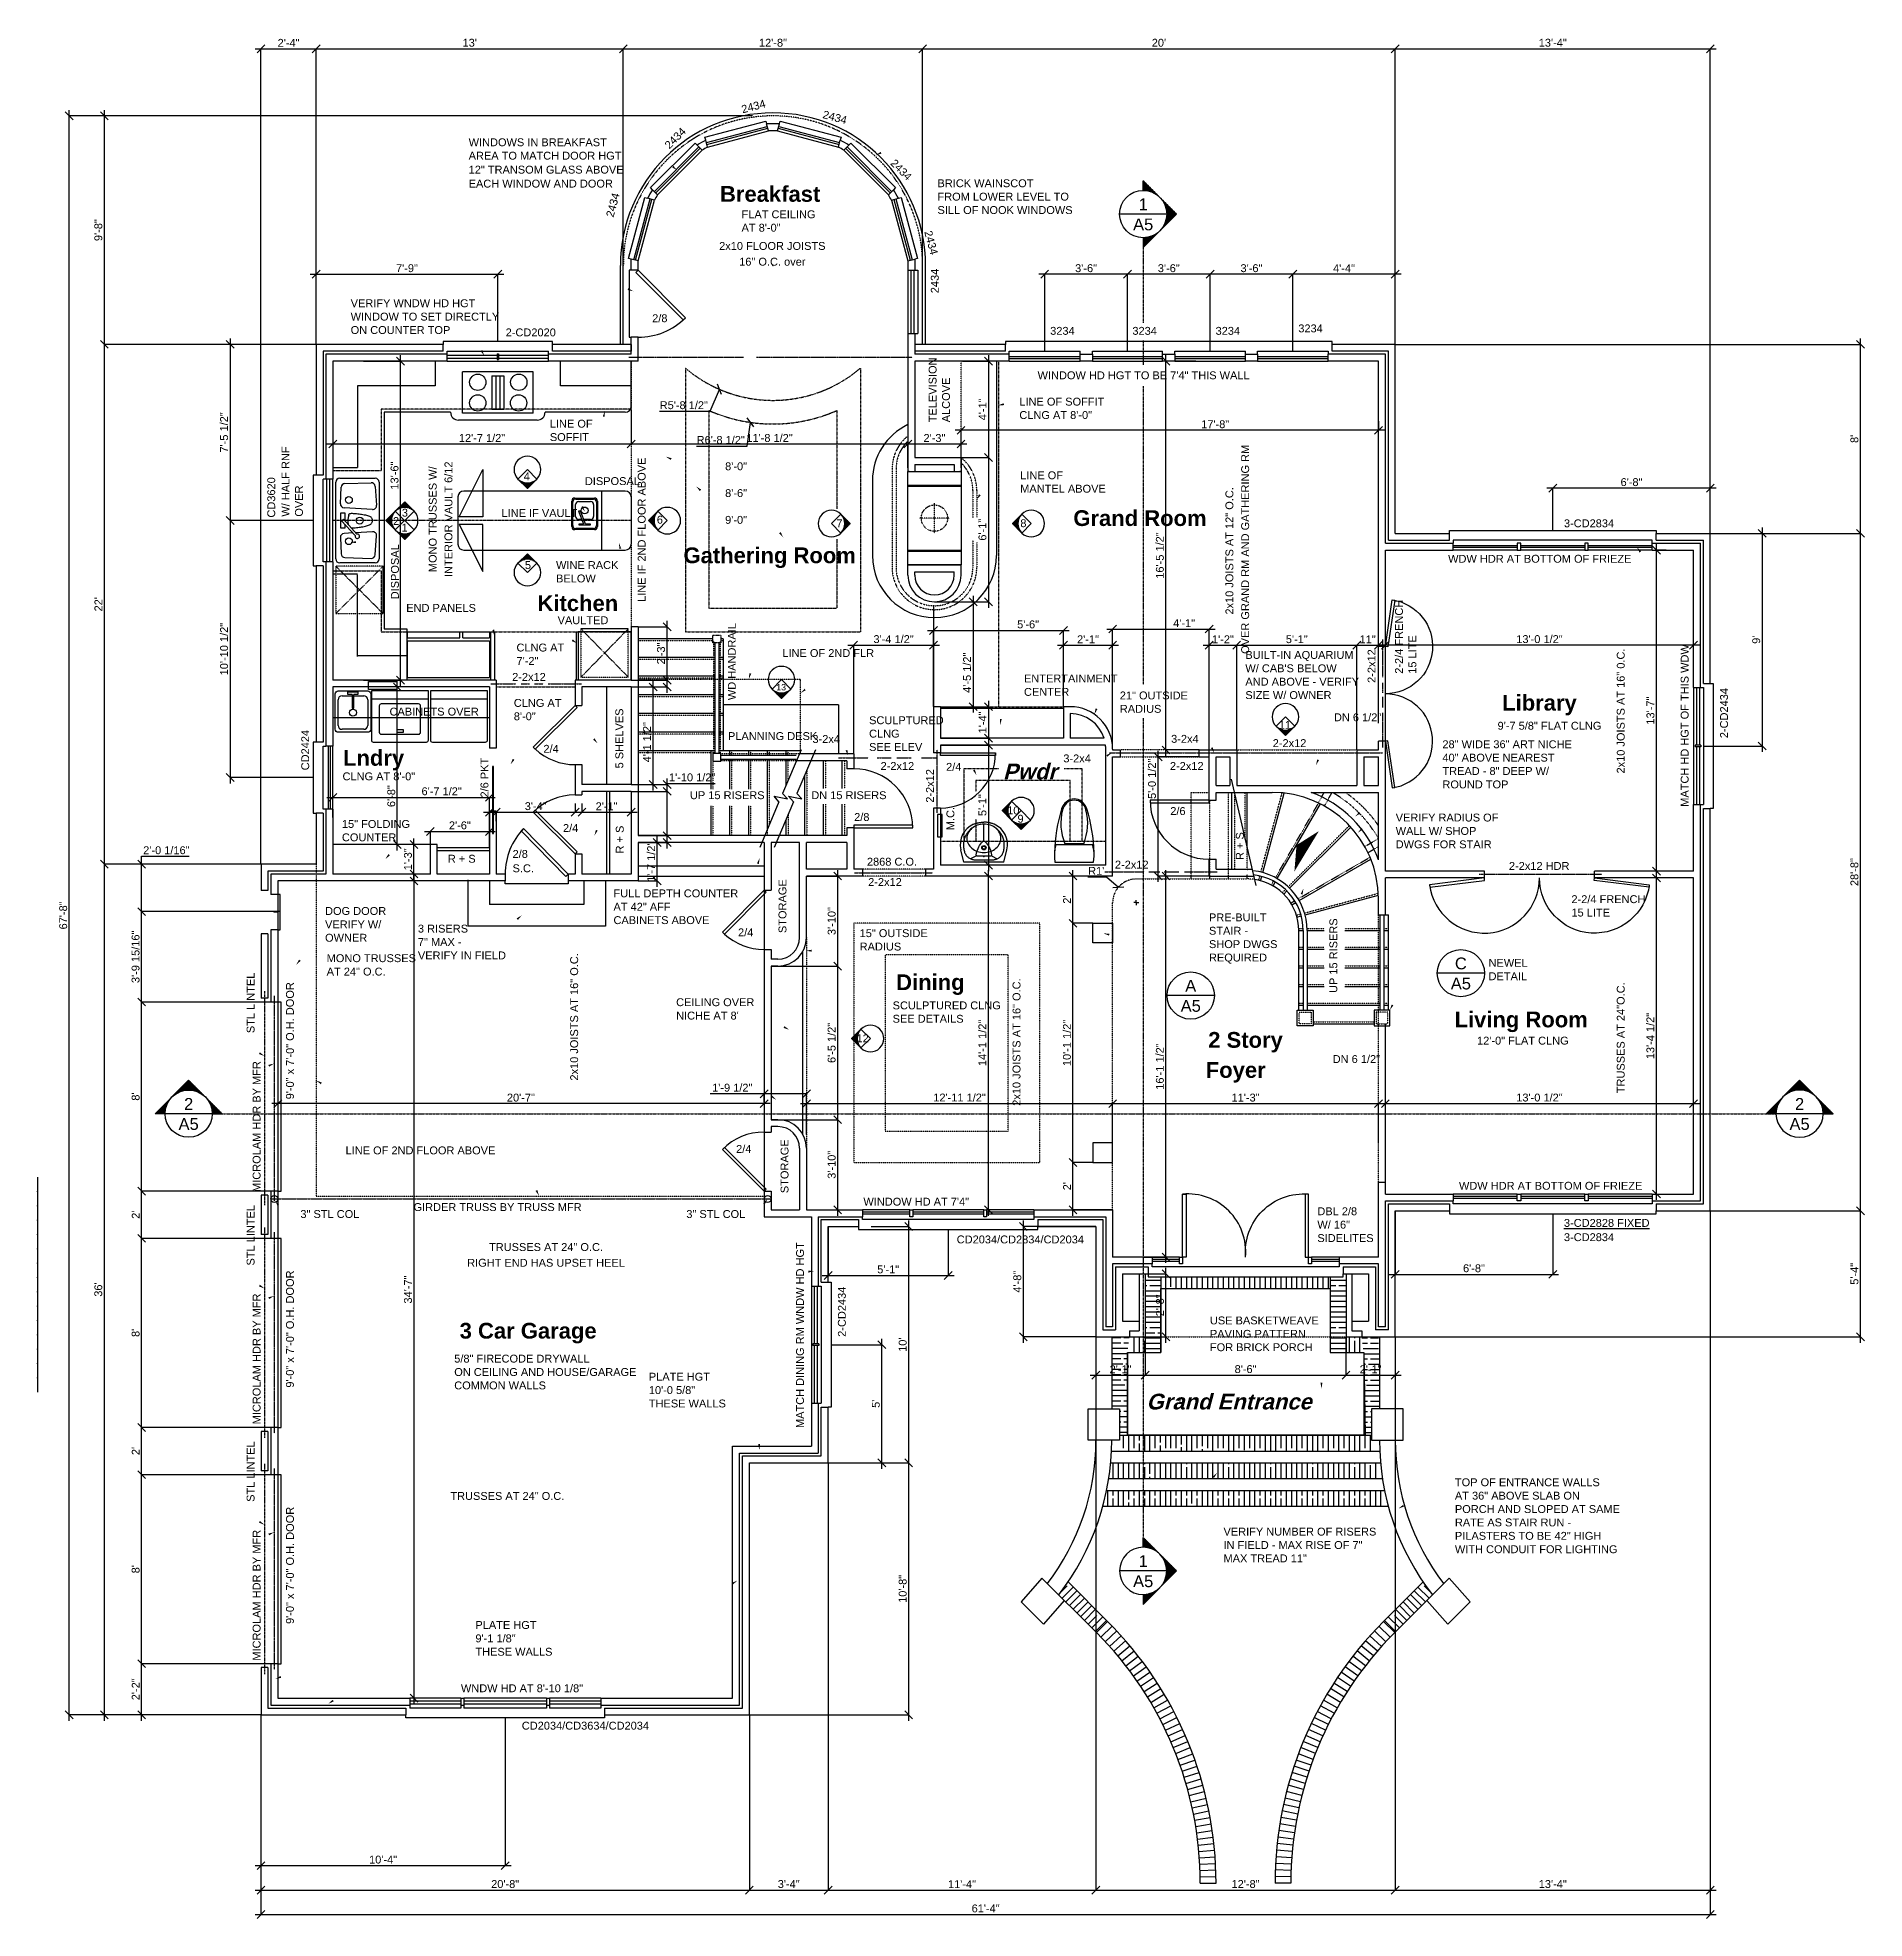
# Model space of a CAD drawing. Header units: inches. Extents: x 8 to 1535, y 73 to 1076.
# Drawn here: x 607 to 1535, y 73 to 1028 of the extents above; entities that cross this region are included whole.
import ezdxf
from ezdxf.enums import TextEntityAlignment as Align

# ---------------------------------------------------------------- set-up
doc = ezdxf.new("R2010")
doc.units = ezdxf.units.IN
doc.header["$MEASUREMENT"] = 0
for name, pattern in [('BEAM', [1.2, 0.6, -0.1, 0.15, -0.1, 0.15, -0.1]), ('CABLIN', [0.35, 0.25, -0.1]), ('HDR', [0.36, 0.1, -0.075, 0.11, -0.075]), ('SOFFIT', [0.37, 0.25, -0.05, 0.02, -0.05]), ('TDOTDASH', [0.32, 0.2, -0.04, 0.04, -0.04]), ('THREEDOT', [1.75, 1, -0.15, 0.05, -0.15, 0.05, -0.15, 0.05, -0.15]), ('TINYDASH', [0.06, 0.03, -0.03])]:
    doc.linetypes.add(name, pattern=pattern)
for name, color, linetype in [('AR APPL SPEC', 14, 'Continuous'), ('AR APPLIANCE', 1, 'Continuous'), ('AR BRICK WALL', 2, 'Continuous'), ('AR D CABINET', 3, 'CABLIN'), ('AR DOOR', 2, 'Continuous'), ('AR FIREPLACE', 5, 'Continuous'), ('AR FIRESPEC', 13, 'Continuous'), ('AR GLAZING', 2, 'Continuous'), ('AR HEADER', 3, 'HDR'), ('AR S CABINET', 6, 'Continuous'), ('AR STAIR', 3, 'Continuous'), ('AR WALL', 7, 'Continuous'), ('AREA', 1, 'Continuous'), ('BEAM', 7, 'BEAM'), ('BRIEF NOTE', 4, 'Continuous'), ('DASH3L', 3, 'TINYDASH'), ('DIMENSIONS', 2, 'Continuous'), ('DWG TEXTURE', 3, 'Continuous'), ('GENERAL NOTE', 4, 'Continuous'), ('LIGHT', 3, 'Continuous'), ('MEDIUM', 6, 'Continuous'), ('MP FIXTURE', 1, 'Continuous'), ('MP FIXTURE SPEC', 14, 'Continuous'), ('RIDGELINE', 5, 'THREEDOT'), ('SOFFIT', 3, 'SOFFIT'), ('ST JOIST', 3, 'THREEDOT'), ('TITLES', 7, 'Continuous')]:
    doc.layers.add(name, color=color, linetype=linetype)
doc.styles.add('BRMNAMES', font='swisseb.ttf', dxfattribs={"oblique": 15, "height": 10})
doc.styles.add('BRNOTES', font='swisseb.ttf', dxfattribs={"oblique": 15, "height": 5})
doc.styles.add('DIMTXT', font='ARIAL.TTF', dxfattribs={"height": 4})
doc.styles.add('NOTES', font='ARIAL.TTF', dxfattribs={"height": 4})
doc.styles.add('RMNAMES', font='ARIAL.TTF', dxfattribs={"height": 9})
doc.dimstyles.new('Arch', dxfattribs={"dimtxt": 0.1875, "dimasz": 4, "dimexe": 0.179993, "dimexo": 0.0625, "dimgap": 1, "dimtad": 1, "dimtoh": 1, "dimdec": 4, "dimzin": 0, "dimdsep": 46, "dimlunit": 4, "dimtxsty": 'DIMTXT', "dimblk1": 'OBLIQUE', "dimblk2": 'OBLIQUE', "dimsah": 1, "dimcen": 0.089996, "dimdle": 3, "dimadec": 0, "dimazin": 0, "dimtfac": 1, "dimtdec": 4, "dimtofl": 0, "dimtmove": 0, "dimatfit": 3, "dimldrblk": 'OBLIQUE', "dimfxl": 0, "dimfrac": 2, "dimtolj": 1, "dimtzin": 0, "dimarcsym": 0})

msp = doc.modelspace()

# ---------------------------------------------------------------- texts
at = {"layer": 'BRIEF NOTE', "style": 'BRMNAMES'}
for s, p in [('Breakfast', (979.17746, 944.9976)), ('Grand Room', (1166.97798, 780.36929)), ('Gathering Room', (978.93097, 761.47703)), ('Kitchen', (881.52414, 737.17026)), ('Library', (1369.86381, 686.60809)), ('Lndry', (777.7937, 658.61721)), ('Dining', (1060.55853, 544.68683)), ('Living Room', (1360.55872, 525.77427)), ('2 Story', (1220.58512, 515.39973)), ('Foyer', (1215.61723, 500.11704)), ('3 Car Garage', (856.26802, 367.71184))]:
    msp.add_text(s, height=8, dxfattribs=at).set_placement(p, align=Align.CENTER)
at = {"layer": 'BRIEF NOTE', "style": 'BRMNAMES', "oblique": 15}
msp.add_text('Pwdr', height=8, dxfattribs=at).set_placement((1111.10781, 651.67944), align=Align.CENTER)
at = {"layer": 'BRIEF NOTE', "style": 'BRNOTES', "oblique": 15}
msp.add_text('Grand Entrance', height=8, dxfattribs=at).set_placement((1170.28179, 331.72686))
at = {"layer": 'GENERAL NOTE', "style": 'NOTES'}
for s, rotation, p in [('2434', 15, (965.22328, 989.89248)), ('2434', 345, (1005.51699, 987.60656)), ('2434', 45, (928.0127, 971.51727)), ('2434', 315, (1039.91252, 964.24068)), ('2434', 75, (899.59284, 936.84623)), ('2434', 285, (1057.40212, 929.7291)), ('2434', 90, (1064.78828, 898.57149)), ('TELEVISION', 90, (1063.67867, 833.02609)), ('ALCOVE', 90, (1070.47867, 833.02609)), ('W/ HALF RNF', 90, (735.07723, 785.08969)), ('LINE IF 2ND FLOOR ABOVE', 90, (915.94276, 741.81742)), ('CD3620', 90, (727.8239, 784.63622)), ('OVER', 90, (741.87723, 785.08969)), ('DISPOSAL', 90, (790.6103, 743.13435)), ('2-2/4 FRENCH', 90, (1300.52278, 705.33354)), ('WD HANDRAIL', 90, (961.70074, 691.9288)), ('2-2x12', 90, (1286.58124, 700.68278)), ('15 LITE', 90, (1307.32278, 705.33354)), ('MATCH HD HGT OF THIS WDW', 90, (1445.59396, 637.7795)), ('2-CD2434', 90, (1465.59118, 672.61113)), ('5 SHELVES', 90, (904.58253, 657.2624)), ('CD2424', 90, (745.06367, 656.29407)), ('2/6 PKT', 90, (836.10125, 642.47267)), ('2-2x12', 90, (1062.34405, 639.83847)), ('M.C.', 90, (1072.71402, 625.88835)), ('R + S', 90, (904.79388, 614.07466)), ('R + S', 90, (1219.70333, 610.74836)), ('STORAGE', 90, (987.43817, 573.63397)), ('UP 15 RISERS', 90, (1267.18942, 543.21794)), ('STL LINTEL', 90, (717.32356, 522.80974)), ('9\'-0" x 7\'-0" O.H. DOOR', 90, (737.317, 489.20243)), ('MICROLAM HDR BY MFR', 90, (720.37204, 442.1668)), ('STORAGE', 90, (988.487, 441.56205)), ('STL LINTEL', 90, (717.32356, 404.80824)), ('MATCH DINING RM WNDW HD HGT', 90, (996.3534, 322.28146)), ('9\'-0" x 7\'-0" O.H. DOOR', 90, (737.317, 342.79607)), ('2-CD2434', 90, (1017.59118, 368.60809)), ('MICROLAM HDR BY MFR', 90, (720.37204, 324.1653)), ('STL LINTEL', 90, (717.32356, 284.80203)), ('9\'-0" x 7\'-0" O.H. DOOR', 90, (737.317, 222.78986)), ('MICROLAM HDR BY MFR', 90, (720.37204, 204.15909))]:
    msp.add_text(s, height=4, rotation=rotation, dxfattribs=at).set_placement(p)
for s, p in [('WINDOWS IN BREAKFAST', (826.0648, 973.21062)), ('AREA TO MATCH DOOR HGT', (826.0648, 966.41062)), ('12" TRANSOM GLASS ABOVE', (826.0648, 959.32134)), ('EACH WINDOW AND DOOR', (826.0648, 952.23206)), ('BRICK WAINSCOT', (1064.15422, 952.41091)), ('FROM LOWER LEVEL TO', (1064.15422, 945.61091)), ('FLAT CEILING', (964.65968, 936.64136)), ('SILL OF NOOK WINDOWS', (1064.15422, 938.81091)), ('AT 8\'-0"', (964.65968, 929.84136)), ('VERIFY WNDW HD HGT', (766.14616, 891.48327)), ('WINDOW TO SET DIRECTLY', (766.14616, 884.68327)), ('ON COUNTER TOP', (766.14616, 877.88327)), ('2-CD2020', (844.86381, 876.67156)), ('3234', (1121.3923, 877.46178)), ('3234', (1163.1423, 877.46178)), ('3234', (1205.3923, 877.46178)), ('3234', (1247.3923, 878.71178)), ('WINDOW HD HGT TO BE 7\'4" THIS WALL', (1114.99729, 854.87419)), ('LINE OF SOFFIT', (1105.74586, 841.50961)), ('LINE OF', (867.29157, 830.30581)), ('CLNG AT 8\'-0"', (1105.74586, 834.70961)), ('SOFFIT', (867.29157, 823.50581)), ('8\'-0"', (956.31123, 808.67126)), ('DISPOSAL', (885.08519, 801.15699)), ('LINE OF', (1106.16067, 804.10072)), ('8\'-6"', (956.31123, 795.07126)), ('MANTEL ABOVE', (1106.16067, 797.30072)), ('LINE IF VAULT', (842.76171, 784.92769)), ('9\'-0"', (956.31123, 781.47126)), ('3-CD2834', (1382.28475, 779.7168)), ('WDW HDR AT BOTTOM OF FRIEZE', (1323.47097, 761.71484)), ('WINE RACK', (870.44898, 758.51151)), ('BELOW', (870.44898, 751.71151)), ('END PANELS', (794.3754, 736.76889)), ('VAULTED', (871.24155, 730.50726)), ('CLNG AT', (850.37042, 716.64071)), ('LINE OF 2ND FLR', (985.3912, 713.82363)), ('BUILT-IN AQUARIUM', (1220.50277, 712.8916)), ('7\'-2"', (850.37042, 709.84071)), ("W/ CAB'S BELOW", (1220.50277, 706.0916)), ('2-2x12', (848.15121, 701.72835)), ('CENTER', (1108.09338, 694.11495)), ('ENTERTAINMENT', (1108.09338, 700.91495)), ('AND ABOVE - VERIFY', (1220.50277, 699.2916)), ('CABINETS OVER', (785.89176, 684.10309)), ('CLNG AT', (848.99663, 688.52026)), ('21" OUTSIDE', (1156.74404, 692.3104)), ('RADIUS', (1156.74404, 685.5104)), ('SIZE W/ OWNER', (1220.50277, 692.4916)), ('8\'-0"', (848.99663, 681.72026)), ('SCULPTURED', (1029.41727, 679.7195)), ('DN 6 1/2"', (1265.48957, 681.20503)), ('9\'-7 5/8" FLAT CLNG', (1348.58818, 676.91962)), ('PLANNING DESK', (957.73786, 671.67123)), ('3-2x4', (1000.65153, 670.18531)), ('SEE ELEV', (1029.41727, 666.1195)), ('CLNG', (1029.41727, 672.9195)), ('3-2x4', (1182.80421, 670.27932)), ('2-2x12', (1234.39924, 668.10776)), ('28" WIDE 36" ART NICHE', (1320.57852, 667.52676)), ('2-2x12', (1035.25166, 656.48774)), ('2/4', (1068.52313, 656.04267)), ('3-2x4', (1128.06373, 660.32484)), ('2-2x12', (1182.195, 656.48774)), ('40" ABOVE NEAREST', (1320.57852, 660.72676)), ('CLNG AT 8\'-0"', (762.01968, 651.22206)), ('TREAD - 8" DEEP W/ ', (1320.57852, 653.92676)), ('ROUND TOP', (1320.57852, 647.12676)), ('UP 15 RISERS', (938.45188, 641.65284)), ('DN 15 RISERS', (1000.06135, 641.65284)), ('15" FOLDING', (761.70774, 627.05035)), ('2/8', (1021.83073, 630.57509)), ('2/6', (1182.37338, 633.59988)), ('VERIFY RADIUS OF', (1296.85412, 630.30396)), ('COUNTER', (761.70774, 620.25035)), ('WALL W/ SHOP', (1296.85412, 623.50396)), ('R + S', (815.49714, 609.38605)), ('2/8', (848.36257, 611.82813)), ('2868 C.O.', (1028.32984, 607.87732)), ('DWGS FOR STAIR', (1296.85412, 616.70396)), ('S.C.', (848.36257, 604.52813)), ('2-2x12', (1154.26244, 606.40252)), ('2-2x12 HDR', (1354.35176, 605.73373)), ('FULL DEPTH COUNTER', (899.61573, 591.80296)), ('2-2x12', (1028.94175, 597.56146)), ('2-2/4 FRENCH', (1386.10416, 588.85112)), ('DOG DOOR', (753.14794, 582.85554)), ('AT 42" AFF  ', (899.61573, 585.00296)), ('PRE-BUILT', (1202.03144, 579.61583)), ('15 LITE', (1386.10416, 582.05112)), ('VERIFY W/', (753.14794, 576.05554)), ('OWNER', (753.14794, 569.25554)), ('3 RISERS', (800.29288, 573.89095)), ('CABINETS ABOVE', (899.61573, 578.20296)), ('15" OUTSIDE', (1024.62377, 571.59171)), ('STAIR -', (1202.03144, 572.81583)), ('VERIFY IN FIELD', (800.29288, 560.29095)), ('7" MAX -', (800.29288, 567.09095)), ('RADIUS', (1024.62377, 564.79171)), ('SHOP DWGS', (1202.03144, 566.01583)), ('AT 24" O.C.', (753.96343, 552.08867)), ('MONO TRUSSES', (753.96343, 558.88867)), ('REQUIRED', (1202.03144, 559.21583)), ('NEWEL', (1344.00542, 556.50803)), ('DETAIL', (1344.00542, 549.70803)), ('CEILING OVER', (931.42439, 536.5304)), ('SCULPTURED CLNG', (1041.37238, 534.92214)), ("NICHE AT 8'", (931.42439, 529.7304)), ('SEE DETAILS', (1041.37238, 528.12214)), ('12\'-0" FLAT CLNG', (1338.16547, 517.01647)), ('DN 6 1/2"', (1264.85217, 507.65582)), ('LINE OF 2ND FLOOR ABOVE', (763.5718, 461.27225)), ('WDW HDR AT BOTTOM OF FRIEZE', (1328.98011, 443.30133)), ('3" STL COL', (740.62526, 428.96775)), ('GIRDER TRUSS BY TRUSS MFR', (798.0605, 432.49248)), ('3" STL COL', (936.60254, 428.96775)), ('WINDOW HD AT 7\'4"', (1026.53234, 435.23613)), ('DBL 2/8', (1257.06688, 430.36215)), ('CD2034/CD2834/CD2034', (1073.92709, 416.05514)), ('W/ 16"', (1257.06688, 423.56215)), ('SIDELITES', (1257.06688, 416.76215)), ('%%U3-CD2828 FIXED', (1382.28475, 424.45357)), ('3-CD2834', (1382.28475, 417.21043)), ('USE BASKETWEAVE', (1202.49832, 374.92412)), ('PAVING PATTERN', (1202.49832, 368.12412)), ('FOR BRICK PORCH', (1202.49832, 361.32412)), ('5/8" FIRECODE DRYWALL', (818.75069, 355.53591)), ('ON CEILING AND HOUSE/GARAGE', (818.75069, 348.73591)), ('COMMON WALLS', (818.75069, 341.93591)), ('PLATE HGT', (917.57096, 346.35171)), ('THESE WALLS', (917.57096, 332.75171)), ('10\'-0 5/8"', (917.57096, 339.55171)), ('TOP OF ENTRANCE WALLS', (1326.91912, 292.74238)), ('AT 36" ABOVE SLAB ON', (1326.91912, 285.94238)), ('PORCH AND SLOPED AT SAME', (1326.91912, 279.14238)), ('VERIFY NUMBER OF RISERS', (1209.40672, 267.68187)), ('RATE AS STAIR RUN -', (1326.91912, 272.34238)), ('PILASTERS TO BE 42" HIGH', (1326.91912, 265.54238)), ('MAX TREAD 11"', (1209.40672, 254.08187)), ('IN FIELD - MAX RISE OF 7"', (1209.40672, 260.88187)), ('WITH CONDUIT FOR LIGHTING', (1326.91912, 258.74238)), ('PLATE HGT', (829.49652, 220.27542)), ('THESE WALLS', (829.49652, 206.67542)), ('9\'-1 1/8"', (829.49652, 213.47542)), ('WNDW HD AT 8\'-10 1/8"', (822.14273, 188.13997)), ('CD2034/CD3634/CD2034', (853.06028, 169.14402))]:
    msp.add_text(s, height=4, dxfattribs=at).set_placement(p)
for s, p in [('2x10 FLOOR JOISTS', (980.28302, 920.57608)), ('16" O.C. over', (980.28302, 912.57608)), ('2/8', (923.14664, 883.86383)), ('2/4', (867.9306, 665.21378)), ('2/4', (877.86421, 624.96978)), ('2/4', (966.75782, 571.99346)), ('2/4', (965.76725, 462.00472)), ('TRUSSES AT 24" O.C.', (865.35336, 412.20474)), ('RIGHT END HAS UPSET HEEL', (865.35336, 404.20474)), ('TRUSSES AT 24" O.C.', (845.71476, 285.79414))]:
    msp.add_text(s, height=4, dxfattribs=at).set_placement(p, align=Align.CENTER)
for s, p in [('INTERIOR VAULT 6/12', (817.81062, 783.78506)), ('OVER GRAND RM AND GATHERING RM', (1222.40547, 768.50571)), ('MONO TRUSSES W/', (809.81062, 783.78506)), ('2x10 JOISTS AT 12" O.C. ', (1214.40547, 768.50571)), ('2x10 JOISTS AT 16" 0.C.', (1413.1246, 686.40667)), ('2x10 JOISTS AT 16" O.C.', (881.65233, 531.08727)), ('2x10 JOISTS AT 16" O.C.', (1106.29221, 518.28297)), ('TRUSSES AT 24"O.C.', (1413.1246, 520.46403))]:
    msp.add_text(s, height=4, rotation=90, dxfattribs=at).set_placement(p, align=Align.CENTER)
for s, height, p in [('4', 4, (855.58921, 805.57058)), ('2', 4, (789.21939, 782.90399)), ('3', 4, (793.68626, 787.12442)), ('6', 4, (923.18432, 783.55865)), ('7', 4, (1014.33233, 781.66678)), ('8', 4, (1107.78646, 781.7722)), ('1', 4, (793.53737, 779.52038)), ('5', 4, (856.18479, 760.49208)), ('13', 3.2, (984.75831, 698.46442)), ('11', 4, (1240.60061, 679.36741)), ('10', 4, (1102.64148, 635.92967)), ('9', 4, (1106.34016, 631.70773)), ('12', 4, (1026.14138, 520.18595))]:
    msp.add_text(s, height=height, dxfattribs=at).set_placement(p, align=Align.MIDDLE)

# ---------------------------------------------------------------- blocks, each defined once
blk = doc.blocks.new('DETCO 4')
at = {"layer": 'TITLES'}
blk.add_line((12, 0), (-12, 0), dxfattribs=at)
at = {"layer": 'TITLES', "color": 6, "style": 'RMNAMES'}
for tag, p in [('LTR', (0, 1.95)), ('SHT', (0, -8.25))]:
    blk.add_attdef(tag, text='', height=6, dxfattribs=at).set_placement(p, align=Align.CENTER)
blk = doc.blocks.new('*X17')
at = {"color": 0}
for p, q in [((770.41, 743.5), (770.41, 743.5)), ((770.66, 743.25), (770.69, 743.25)), ((770.91, 743), (771, 743)), ((771.16, 742.75), (771.35, 742.75)), ((771.41, 742.5), (771.76, 742.5)), ((771.66, 742.25), (772.25, 742.25)), ((771.91, 742), (772.87, 742)), ((772.16, 741.75), (773.79, 741.75)), ((772.41, 741.5), (777.75, 741.5)), ((772.66, 741.25), (777.5, 741.25)), ((772.91, 741), (777.25, 741)), ((773.16, 740.75), (777, 740.75)), ((773.41, 740.5), (776.75, 740.5)), ((773.66, 740.25), (776.5, 740.25)), ((773.91, 740), (776.25, 740)), ((774.16, 739.75), (776, 739.75)), ((774.41, 739.5), (775.75, 739.5)), ((774.66, 739.25), (775.5, 739.25)), ((774.91, 739), (775.25, 739)), ((776.36, 741.75), (778, 741.75)), ((777.29, 742), (778.25, 742)), ((777.91, 742.25), (778.5, 742.25)), ((778.4, 742.5), (778.75, 742.5)), ((778.81, 742.75), (779, 742.75)), ((779.16, 743), (779.25, 743)), ((779.47, 743.25), (779.5, 743.25)), ((779.75, 743.5), (779.75, 743.5))]:
    blk.add_line(p, q, dxfattribs=at)
blk = doc.blocks.new('*X59')
at = {"color": 0}
for p, q in [((1251.91, 234), (1246.26, 239.66)), ((1253.8, 235.89), (1248.14, 241.54)), ((1250.19, 243.27), (1250.03, 243.43)), ((1255.68, 237.77), (1251.25, 242.21)), ((1242.48, 224.57), (1236.83, 230.23)), ((1244.37, 226.46), (1238.71, 232.11)), ((1246.26, 228.34), (1240.6, 234)), ((1248.14, 230.23), (1242.48, 235.89)), ((1250.03, 232.12), (1244.37, 237.77)), ((1236.83, 218.91), (1231.17, 224.57)), ((1238.71, 220.8), (1233.06, 226.46)), ((1235.1, 228.18), (1234.94, 228.34)), ((1240.6, 222.69), (1236.16, 227.12))]:
    blk.add_line(p, q, dxfattribs=at)
blk = doc.blocks.new('*X58')
at = {"color": 0}
for p, q in [((1219.69, 368.01), (1222.5, 368.01)), ((1220.02, 365.35), (1222.5, 365.35)), ((1224, 368.01), (1228.12, 368.01)), ((1224, 365.35), (1228.16, 365.35)), ((1220.36, 362.68), (1228.19, 362.68)), ((1220.61, 360.01), (1228.23, 360.01)), ((1220.61, 357.35), (1222.5, 357.35)), ((1220.61, 354.68), (1221.5, 354.68)), ((1223, 354.68), (1228.3, 354.68)), ((1224, 357.35), (1228.27, 357.35)), ((1220.61, 352.01), (1222.5, 352.01)), ((1220.61, 349.34), (1222.5, 349.34)), ((1220.61, 346.68), (1222.5, 346.68)), ((1222, 344.01), (1228.45, 344.01)), ((1224, 352.01), (1228.34, 352.01)), ((1224, 349.34), (1228.38, 349.34)), ((1224, 346.68), (1228.41, 346.68)), ((1220.61, 341.34), (1228.49, 341.34)), ((1220.61, 338.68), (1228.52, 338.68)), ((1220.61, 336.01), (1222.5, 336.01)), ((1224, 336.01), (1228.56, 336.01)), ((1220.61, 330.68), (1222.5, 330.68)), ((1220.61, 328.01), (1224.61, 328.01)), ((1220.61, 325.34), (1222.5, 325.34)), ((1221, 333.34), (1228.6, 333.34)), ((1224, 330.68), (1224.61, 330.68)), ((1224, 325.34), (1224.61, 325.34)), ((1220.61, 322.68), (1224.61, 322.68)), ((1220.61, 320.01), (1224.61, 320.01))]:
    blk.add_line(p, q, dxfattribs=at)
blk = doc.blocks.new('*X57')
at = {"color": 0}
for p, q in [((1104.03, 360.61), (1104.03, 368.61)), ((1106.7, 360.61), (1106.7, 368.61)), ((1109.37, 368), (1109.37, 368.61)), ((1109.37, 360.61), (1109.37, 366.5))]:
    blk.add_line(p, q, dxfattribs=at)
blk = doc.blocks.new('*X56')
at = {"color": 0}
for p, q in [((1213.37, 360.61), (1213.37, 368.61)), ((1216.04, 368), (1216.04, 368.61)), ((1216.04, 360.61), (1216.04, 366.5)), ((1218.7, 360.61), (1218.7, 368.61))]:
    blk.add_line(p, q, dxfattribs=at)
blk = doc.blocks.new('*X55')
at = {"color": 0}
for p, q in [((1098.7, 312), (1098.7, 318.61)), ((1101.37, 310.61), (1101.37, 318.61)), ((1104.03, 312), (1104.03, 318.61)), ((1106.7, 316), (1106.7, 318.61)), ((1109.37, 310.61), (1109.37, 318.5)), ((1112.04, 310.61), (1112.04, 318.61)), ((1114.7, 312), (1114.7, 318.61)), ((1117.37, 315), (1117.37, 318.61)), ((1120.04, 312), (1120.04, 318.61)), ((1122.7, 312), (1122.7, 318.61)), ((1125.37, 312), (1125.37, 318.61)), ((1128.04, 314), (1128.04, 318.61)), ((1130.7, 310.61), (1130.7, 318.5)), ((1133.37, 310.61), (1133.37, 318.61)), ((1136.04, 312), (1136.04, 318.61)), ((1138.7, 313), (1138.7, 318.61)), ((1141.37, 312), (1141.37, 318.61)), ((1144.04, 310.61), (1144.04, 318.61)), ((1146.7, 312), (1146.7, 318.61)), ((1149.37, 312), (1149.37, 318.61)), ((1152.04, 310.61), (1152.04, 318.5)), ((1154.7, 310.61), (1154.7, 318.61)), ((1157.37, 312), (1157.37, 318.61)), ((1160.04, 311), (1160.04, 318.61)), ((1162.7, 312), (1162.7, 318.61)), ((1165.37, 310.61), (1165.37, 318.61)), ((1168.04, 312), (1168.04, 318.61)), ((1170.7, 310.61), (1170.7, 318.61)), ((1173.37, 310.61), (1173.37, 318.5)), ((1176.04, 310.61), (1176.04, 318.61)), ((1178.7, 312), (1178.7, 318.61)), ((1181.37, 310.61), (1181.37, 318.61)), ((1184.04, 312), (1184.04, 318.61)), ((1186.7, 310.61), (1186.7, 318.61)), ((1189.37, 312), (1189.37, 318.61)), ((1192.04, 310.61), (1192.04, 318.61)), ((1194.7, 310.61), (1194.7, 318.5)), ((1197.37, 310.61), (1197.37, 318.61)), ((1200.04, 312), (1200.04, 318.61)), ((1202.7, 310.61), (1202.7, 318.61)), ((1205.37, 312), (1205.37, 318.61)), ((1208.04, 310.61), (1208.04, 318.61)), ((1210.7, 312), (1210.7, 318.61)), ((1213.37, 310.61), (1213.37, 318.61)), ((1216.04, 310.61), (1216.04, 318.5)), ((1218.7, 310.61), (1218.7, 318.61)), ((1221.37, 312), (1221.37, 318.61)), ((1224.04, 310.61), (1224.04, 318.61)), ((1106.7, 310.61), (1106.7, 314.5)), ((1117.37, 310.61), (1117.37, 313.5)), ((1128.04, 310.61), (1128.04, 312.5)), ((1138.7, 310.61), (1138.7, 311.5))]:
    blk.add_line(p, q, dxfattribs=at)
blk = doc.blocks.new('*X54')
at = {"color": 0}
for p, q in [((1109.61, 397.35), (1117.61, 397.35)), ((1109.61, 394.68), (1110.5, 394.68)), ((1109.61, 392.01), (1117.61, 392.01)), ((1112, 394.68), (1117.61, 394.68)), ((1109.61, 389.35), (1117.61, 389.35)), ((1109.61, 386.68), (1117.61, 386.68)), ((1109.61, 384.01), (1117.61, 384.01)), ((1109.61, 381.35), (1117.61, 381.35)), ((1109.61, 378.68), (1117.61, 378.68)), ((1109.61, 376.01), (1117.61, 376.01)), ((1109.61, 373.35), (1110.5, 373.35)), ((1112, 373.35), (1117.61, 373.35)), ((1109.61, 370.68), (1114.5, 370.68)), ((1109.61, 368.01), (1117.61, 368.01)), ((1109.61, 365.35), (1117.5, 365.35)), ((1116, 370.68), (1117.61, 370.68)), ((1109.61, 362.68), (1117.61, 362.68))]:
    blk.add_line(p, q, dxfattribs=at)
blk = doc.blocks.new('*X53')
at = {"color": 0}
for p, q in [((1203.61, 397.35), (1211.61, 397.35)), ((1203.61, 394.68), (1206.5, 394.68)), ((1203.61, 392.01), (1211.5, 392.01)), ((1208, 394.68), (1211.61, 394.68)), ((1203.61, 389.35), (1211.61, 389.35)), ((1203.61, 386.68), (1211.61, 386.68)), ((1203.61, 384.01), (1211.61, 384.01)), ((1203.61, 381.35), (1211.61, 381.35)), ((1203.61, 378.68), (1211.61, 378.68)), ((1203.61, 376.01), (1211.61, 376.01)), ((1203.61, 373.35), (1206.5, 373.35)), ((1208, 373.35), (1211.61, 373.35)), ((1203.61, 370.68), (1211.61, 370.68)), ((1203.61, 368.01), (1211.61, 368.01)), ((1203.61, 365.35), (1211.61, 365.35)), ((1203.61, 362.68), (1211.61, 362.68))]:
    blk.add_line(p, q, dxfattribs=at)
blk = doc.blocks.new('*X52')
at = {"color": 0}
for p, q in [((1120.04, 393.11), (1120.04, 399.11)), ((1122.7, 394), (1122.7, 399.11)), ((1125.37, 393.11), (1125.37, 399.11)), ((1128.04, 393.11), (1128.04, 399.11)), ((1130.7, 393.11), (1130.7, 398.5)), ((1133.37, 393.11), (1133.37, 399.11)), ((1136.04, 393.11), (1136.04, 399.11)), ((1138.7, 393.11), (1138.7, 399.11)), ((1141.37, 393.11), (1141.37, 399.11)), ((1144.04, 393.11), (1144.04, 399.11)), ((1146.7, 393.11), (1146.7, 399.11)), ((1149.37, 393.11), (1149.37, 399.11)), ((1152.04, 393.11), (1152.04, 398.5)), ((1154.7, 393.11), (1154.7, 399.11)), ((1157.37, 393.11), (1157.37, 399.11)), ((1160.04, 393.11), (1160.04, 399.11)), ((1162.7, 393.11), (1162.7, 399.11)), ((1165.37, 393.11), (1165.37, 399.11)), ((1168.04, 393.11), (1168.04, 399.11)), ((1170.7, 393.11), (1170.7, 399.11)), ((1173.37, 393.11), (1173.37, 398.5)), ((1176.04, 393.11), (1176.04, 399.11)), ((1178.7, 393.11), (1178.7, 399.11)), ((1181.37, 393.11), (1181.37, 399.11)), ((1184.04, 393.11), (1184.04, 399.11)), ((1186.7, 393.11), (1186.7, 399.11)), ((1189.37, 393.11), (1189.37, 399.11)), ((1192.04, 393.11), (1192.04, 399.11)), ((1194.7, 393.11), (1194.7, 398.5)), ((1197.37, 393.11), (1197.37, 399.11)), ((1200.04, 393.11), (1200.04, 399.11)), ((1202.7, 393.11), (1202.7, 399.11))]:
    blk.add_line(p, q, dxfattribs=at)
blk = doc.blocks.new('*X51')
at = {"color": 0}
for p, q in [((1090.7, 282.61), (1090.7, 290.61)), ((1093.37, 288), (1093.37, 290.61)), ((1096.03, 282.61), (1096.03, 290.61)), ((1098.7, 282.61), (1098.7, 290.61)), ((1101.37, 286), (1101.37, 290.61)), ((1104.03, 288), (1104.03, 290.61)), ((1106.7, 282.61), (1106.7, 290.61)), ((1109.37, 288), (1109.37, 290.61)), ((1112.04, 282.61), (1112.04, 290.61)), ((1114.7, 288), (1114.7, 290.61)), ((1117.37, 282.61), (1117.37, 290.61)), ((1120.04, 282.61), (1120.04, 290.61)), ((1122.7, 282.61), (1122.7, 290.61)), ((1125.37, 288), (1125.37, 290.61)), ((1128.04, 282.61), (1128.04, 290.61)), ((1130.7, 288), (1130.7, 290.61)), ((1133.37, 284), (1133.37, 290.61)), ((1136.04, 288), (1136.04, 290.61)), ((1138.7, 282.61), (1138.7, 290.61)), ((1141.37, 282.61), (1141.37, 290.61)), ((1144.04, 282.61), (1144.04, 290.61)), ((1146.7, 288), (1146.7, 290.61)), ((1149.37, 282.61), (1149.37, 290.61)), ((1152.04, 288), (1152.04, 290.61)), ((1154.7, 282.61), (1154.7, 290.61)), ((1157.37, 288), (1157.37, 290.61)), ((1160.04, 282.61), (1160.04, 290.61)), ((1162.7, 282.61), (1162.7, 290.61)), ((1165.37, 282.61), (1165.37, 290.61)), ((1168.04, 288), (1168.04, 290.61)), ((1170.7, 282.61), (1170.7, 290.61)), ((1173.37, 288), (1173.37, 290.61)), ((1176.04, 282.61), (1176.04, 290.61)), ((1178.7, 288), (1178.7, 290.61)), ((1181.37, 282.61), (1181.37, 290.61)), ((1184.04, 282.61), (1184.04, 290.61)), ((1186.7, 282.61), (1186.7, 290.61)), ((1189.37, 288), (1189.37, 290.61)), ((1192.04, 282.61), (1192.04, 290.61)), ((1194.7, 288), (1194.7, 290.61)), ((1197.37, 282.61), (1197.37, 290.61)), ((1200.04, 288), (1200.04, 290.61)), ((1202.7, 282.61), (1202.7, 290.61)), ((1205.37, 282.61), (1205.37, 290.61)), ((1208.04, 282.61), (1208.04, 290.61)), ((1210.7, 288), (1210.7, 290.61)), ((1213.37, 282.61), (1213.37, 290.61)), ((1216.04, 288), (1216.04, 290.61)), ((1218.7, 282.61), (1218.7, 290.61)), ((1221.37, 288), (1221.37, 290.61)), ((1224.04, 282.61), (1224.04, 290.61)), ((1226.7, 282.61), (1226.7, 290.61)), ((1229.37, 282.61), (1229.37, 290.61)), ((1093.37, 282.61), (1093.37, 286.5)), ((1101.37, 282.61), (1101.37, 284.5)), ((1104.03, 282.61), (1104.03, 286.5)), ((1109.37, 282.61), (1109.37, 286.5)), ((1114.7, 282.61), (1114.7, 286.5)), ((1125.37, 282.61), (1125.37, 286.5)), ((1130.7, 282.61), (1130.7, 286.5)), ((1136.04, 282.61), (1136.04, 286.5)), ((1146.7, 282.61), (1146.7, 286.5)), ((1152.04, 282.61), (1152.04, 286.5)), ((1157.37, 282.61), (1157.37, 286.5)), ((1168.04, 282.61), (1168.04, 286.5)), ((1173.37, 282.61), (1173.37, 286.5)), ((1178.7, 282.61), (1178.7, 286.5)), ((1189.37, 282.61), (1189.37, 286.5)), ((1194.7, 282.61), (1194.7, 286.5)), ((1200.04, 282.61), (1200.04, 286.5)), ((1210.7, 282.61), (1210.7, 286.5)), ((1216.04, 282.61), (1216.04, 286.5)), ((1221.37, 282.61), (1221.37, 286.5))]:
    blk.add_line(p, q, dxfattribs=at)
blk = doc.blocks.new('*X50')
at = {"color": 0}
for p, q in [((1093.37, 296.61), (1093.37, 304.61)), ((1096.03, 296.61), (1096.03, 304.61)), ((1098.7, 296.61), (1098.7, 304.61)), ((1101.37, 296.61), (1101.37, 304.61)), ((1104.03, 296.61), (1104.03, 304.61)), ((1106.7, 296.61), (1106.7, 304.61)), ((1109.37, 304), (1109.37, 304.61)), ((1109.37, 296.61), (1109.37, 302.5)), ((1112.04, 299), (1112.04, 304.61)), ((1112.04, 296.61), (1112.04, 297.5)), ((1114.7, 296.61), (1114.7, 304.61)), ((1117.37, 296.61), (1117.37, 304.61)), ((1120.04, 296.61), (1120.04, 304.61)), ((1122.7, 296.61), (1122.7, 304.61)), ((1125.37, 296.61), (1125.37, 304.61)), ((1128.04, 296.61), (1128.04, 304.61)), ((1130.7, 304), (1130.7, 304.61)), ((1130.7, 296.61), (1130.7, 302.5)), ((1133.37, 296.61), (1133.37, 304.61)), ((1136.04, 296.61), (1136.04, 304.61)), ((1138.7, 296.61), (1138.7, 304.61)), ((1141.37, 296.61), (1141.37, 304.61)), ((1144.04, 297), (1144.04, 304.61)), ((1146.7, 296.61), (1146.7, 304.61)), ((1149.37, 296.61), (1149.37, 304.61)), ((1152.04, 304), (1152.04, 304.61)), ((1152.04, 296.61), (1152.04, 302.5)), ((1154.7, 296.61), (1154.7, 304.61)), ((1157.37, 296.61), (1157.37, 304.61)), ((1160.04, 296.61), (1160.04, 304.61)), ((1162.7, 296.61), (1162.7, 304.61)), ((1165.37, 296.61), (1165.37, 304.61)), ((1168.04, 296.61), (1168.04, 304.61)), ((1170.7, 296.61), (1170.7, 304.61)), ((1173.37, 304), (1173.37, 304.61)), ((1173.37, 296.61), (1173.37, 302.5)), ((1176.04, 296.61), (1176.04, 304.61)), ((1178.7, 296.61), (1178.7, 304.61)), ((1181.37, 296.61), (1181.37, 304.61)), ((1184.04, 296.61), (1184.04, 304.61)), ((1186.7, 296.61), (1186.7, 304.61)), ((1189.37, 296.61), (1189.37, 304.61)), ((1192.04, 296.61), (1192.04, 304.61)), ((1194.7, 304), (1194.7, 304.61)), ((1194.7, 296.61), (1194.7, 302.5)), ((1197.37, 296.61), (1197.37, 304.61)), ((1200.04, 296.61), (1200.04, 304.61)), ((1202.7, 296.61), (1202.7, 304.61)), ((1205.37, 296.61), (1205.37, 304.61)), ((1208.04, 296.61), (1208.04, 304.61)), ((1210.7, 296.61), (1210.7, 304.61)), ((1213.37, 296.61), (1213.37, 304.5)), ((1216.04, 304), (1216.04, 304.61)), ((1216.04, 296.61), (1216.04, 302.5)), ((1218.7, 296.61), (1218.7, 304.5)), ((1221.37, 296.61), (1221.37, 304.61)), ((1224.04, 296.61), (1224.04, 303.5)), ((1226.7, 296.61), (1226.7, 304.61))]:
    blk.add_line(p, q, dxfattribs=at)
blk = doc.blocks.new('_OBLIQUE')
at = {"color": 0, "linetype": 'ByBlock'}
blk.add_line((-0.5, -0.5), (0.5, 0.5), dxfattribs=at)
blk = doc.blocks.new('*D65')
at = {"layer": 'Defpoints', "color": 0}
for p in [(1008.61, 304.61), (968.61, 176.61), (1008.61, 87.66)]:
    blk.add_point(p, dxfattribs=at)
at = {"layer": 'DIMENSIONS', "color": 0, "lineweight": -2}
for p, q in [((1008.61, 304.55), (1008.61, 87.48)), ((968.61, 176.55), (968.61, 87.48)), ((965.61, 87.66), (1011.61, 87.66))]:
    blk.add_line(p, q, dxfattribs=at)
at = {"layer": 'DIMENSIONS', "color": 0, "lineweight": -2, "xscale": 4, "yscale": 4, "zscale": 4, "rotation": 180}
blk.add_blockref('_OBLIQUE', (968.61, 87.66), dxfattribs=at)
at = {"layer": 'DIMENSIONS', "color": 0, "lineweight": -2, "xscale": 4, "yscale": 4, "zscale": 4}
blk.add_blockref('_OBLIQUE', (1008.61, 87.66), dxfattribs=at)
at = {"layer": 'DIMENSIONS', "color": 0, "insert": (988.61, 90.7), "char_height": 4, "attachment_point": 5, "style": 'DIMTXT'}
blk.add_mtext('\\A1;3\'-4"', dxfattribs=at)
blk = doc.blocks.new('*D66')
at = {"layer": 'Defpoints', "color": 0}
for p in [(1144.61, 368.61), (1008.61, 304.61), (1144.61, 87.66)]:
    blk.add_point(p, dxfattribs=at)
at = {"layer": 'DIMENSIONS', "color": 0, "lineweight": -2}
for p, q in [((1144.61, 368.55), (1144.61, 87.48)), ((1008.61, 304.55), (1008.61, 87.48)), ((1005.61, 87.66), (1147.61, 87.66))]:
    blk.add_line(p, q, dxfattribs=at)
at = {"layer": 'DIMENSIONS', "color": 0, "lineweight": -2, "xscale": 4, "yscale": 4, "zscale": 4, "rotation": 180}
blk.add_blockref('_OBLIQUE', (1008.61, 87.66), dxfattribs=at)
at = {"layer": 'DIMENSIONS', "color": 0, "lineweight": -2, "xscale": 4, "yscale": 4, "zscale": 4}
blk.add_blockref('_OBLIQUE', (1144.61, 87.66), dxfattribs=at)
at = {"layer": 'DIMENSIONS', "color": 0, "insert": (1076.61, 90.67), "char_height": 4, "attachment_point": 5, "style": 'DIMTXT'}
blk.add_mtext('\\A1;11\'-4"', dxfattribs=at)
blk = doc.blocks.new('*D67')
at = {"layer": 'Defpoints', "color": 0}
for p in [(1144.61, 368.61), (1296.61, 368.61), (1296.61, 87.66)]:
    blk.add_point(p, dxfattribs=at)
at = {"layer": 'DIMENSIONS', "color": 0, "lineweight": -2}
for p, q in [((1144.61, 368.55), (1144.61, 87.48)), ((1296.61, 368.55), (1296.61, 87.48)), ((1141.61, 87.66), (1299.61, 87.66))]:
    blk.add_line(p, q, dxfattribs=at)
at = {"layer": 'DIMENSIONS', "color": 0, "lineweight": -2, "xscale": 4, "yscale": 4, "zscale": 4, "rotation": 180}
blk.add_blockref('_OBLIQUE', (1144.61, 87.66), dxfattribs=at)
at = {"layer": 'DIMENSIONS', "color": 0, "lineweight": -2, "xscale": 4, "yscale": 4, "zscale": 4}
blk.add_blockref('_OBLIQUE', (1296.61, 87.66), dxfattribs=at)
at = {"layer": 'DIMENSIONS', "color": 0, "insert": (1220.61, 90.7), "char_height": 4, "attachment_point": 5, "style": 'DIMTXT'}
blk.add_mtext('\\A1;12\'-8"', dxfattribs=at)
blk = doc.blocks.new('*D68')
at = {"layer": 'Defpoints', "color": 0}
for p in [(1456.61, 432.61), (1296.61, 368.61), (1456.61, 87.66)]:
    blk.add_point(p, dxfattribs=at)
at = {"layer": 'DIMENSIONS', "color": 0, "lineweight": -2}
for p, q in [((1456.61, 432.55), (1456.61, 87.48)), ((1296.61, 368.55), (1296.61, 87.48)), ((1293.61, 87.66), (1459.61, 87.66))]:
    blk.add_line(p, q, dxfattribs=at)
at = {"layer": 'DIMENSIONS', "color": 0, "lineweight": -2, "xscale": 4, "yscale": 4, "zscale": 4, "rotation": 180}
blk.add_blockref('_OBLIQUE', (1296.61, 87.66), dxfattribs=at)
at = {"layer": 'DIMENSIONS', "color": 0, "lineweight": -2, "xscale": 4, "yscale": 4, "zscale": 4}
blk.add_blockref('_OBLIQUE', (1456.61, 87.66), dxfattribs=at)
at = {"layer": 'DIMENSIONS', "color": 0, "insert": (1376.61, 90.7), "char_height": 4, "attachment_point": 5, "style": 'DIMTXT'}
blk.add_mtext('\\A1;13\'-4"', dxfattribs=at)
blk = doc.blocks.new('*D69')
at = {"layer": 'Defpoints', "color": 0}
for p in [(1008.61, 304.61), (1049.54, 304.61), (968.61, 176.61)]:
    blk.add_point(p, dxfattribs=at)
at = {"layer": 'DIMENSIONS', "color": 0, "lineweight": -2}
for p, q in [((1049.54, 173.61), (1049.54, 307.61)), ((1008.68, 304.61), (1049.72, 304.61)), ((968.68, 176.61), (1049.72, 176.61))]:
    blk.add_line(p, q, dxfattribs=at)
at = {"layer": 'DIMENSIONS', "color": 0, "lineweight": -2, "xscale": 4, "yscale": 4, "zscale": 4}
for p, rotation in [((1049.54, 304.61), 90), ((1049.54, 176.61), 270)]:
    blk.add_blockref('_OBLIQUE', p, dxfattribs=dict(at, rotation=rotation))
at = {"layer": 'DIMENSIONS', "color": 0, "insert": (1046.5, 240.61), "char_height": 4, "attachment_point": 5, "rotation": 90, "style": 'DIMTXT'}
blk.add_mtext('\\A1;10\'-8"', dxfattribs=at)
blk = doc.blocks.new('*D70')
at = {"layer": 'Defpoints', "color": 0}
for p in [(1030.36, 424.61), (1049.54, 424.61), (1008.61, 304.61)]:
    blk.add_point(p, dxfattribs=at)
at = {"layer": 'DIMENSIONS', "color": 0, "lineweight": -2}
for p, q in [((1030.43, 424.61), (1049.72, 424.61)), ((1049.54, 301.61), (1049.54, 427.61)), ((1008.68, 304.61), (1049.72, 304.61))]:
    blk.add_line(p, q, dxfattribs=at)
at = {"layer": 'DIMENSIONS', "color": 0, "lineweight": -2, "xscale": 4, "yscale": 4, "zscale": 4}
for p, rotation in [((1049.54, 424.61), 90), ((1049.54, 304.61), 270)]:
    blk.add_blockref('_OBLIQUE', p, dxfattribs=dict(at, rotation=rotation))
at = {"layer": 'DIMENSIONS', "color": 0, "insert": (1046.5, 364.61), "char_height": 4, "attachment_point": 5, "rotation": 90, "style": 'DIMTXT'}
blk.add_mtext("\\A1;10'", dxfattribs=at)
blk = doc.blocks.new('*D71')
at = {"layer": 'Defpoints', "color": 0}
for p in [(1144.61, 424.61), (1107.74, 368.61), (1144.61, 368.61)]:
    blk.add_point(p, dxfattribs=at)
at = {"layer": 'DIMENSIONS', "color": 0, "lineweight": -2}
for p, q in [((1144.55, 424.61), (1107.56, 424.61)), ((1107.74, 427.61), (1107.74, 365.61)), ((1144.55, 368.61), (1107.56, 368.61))]:
    blk.add_line(p, q, dxfattribs=at)
at = {"layer": 'DIMENSIONS', "color": 0, "lineweight": -2, "xscale": 4, "yscale": 4, "zscale": 4}
for p, rotation in [((1107.74, 424.61), 90), ((1107.74, 368.61), 270)]:
    blk.add_blockref('_OBLIQUE', p, dxfattribs=dict(at, rotation=rotation))
at = {"layer": 'DIMENSIONS', "color": 0, "insert": (1104.7, 396.61), "char_height": 4, "attachment_point": 5, "rotation": 90, "style": 'DIMTXT'}
blk.add_mtext('\\A1;4\'-8"', dxfattribs=at)
blk = doc.blocks.new('*D72')
at = {"layer": 'Defpoints', "color": 0}
for p in [(1456.61, 432.61), (1532.87, 432.61), (1296.61, 368.61)]:
    blk.add_point(p, dxfattribs=at)
at = {"layer": 'DIMENSIONS', "color": 0, "lineweight": -2}
for p, q in [((1456.68, 432.61), (1533.05, 432.61)), ((1532.87, 365.61), (1532.87, 435.61)), ((1296.68, 368.61), (1533.05, 368.61))]:
    blk.add_line(p, q, dxfattribs=at)
at = {"layer": 'DIMENSIONS', "color": 0, "lineweight": -2, "xscale": 4, "yscale": 4, "zscale": 4}
for p, rotation in [((1532.87, 432.61), 90), ((1532.87, 368.61), 270)]:
    blk.add_blockref('_OBLIQUE', p, dxfattribs=dict(at, rotation=rotation))
at = {"layer": 'DIMENSIONS', "color": 0, "insert": (1529.83, 400.61), "char_height": 4, "attachment_point": 5, "rotation": 90, "style": 'DIMTXT'}
blk.add_mtext('\\A1;5\'-4"', dxfattribs=at)
blk = doc.blocks.new('*D73')
at = {"layer": 'Defpoints', "color": 0}
for p in [(1153.11, 487.02), (997.61, 471.32), (1153.11, 467.11)]:
    blk.add_point(p, dxfattribs=at)
at = {"layer": 'DIMENSIONS', "color": 0, "lineweight": -2}
for p, q in [((997.61, 471.38), (997.61, 487.2)), ((1153.11, 467.17), (1153.11, 487.2)), ((994.61, 487.02), (1156.11, 487.02))]:
    blk.add_line(p, q, dxfattribs=at)
at = {"layer": 'DIMENSIONS', "color": 0, "lineweight": -2, "xscale": 4, "yscale": 4, "zscale": 4, "rotation": 180}
blk.add_blockref('_OBLIQUE', (997.61, 487.02), dxfattribs=at)
at = {"layer": 'DIMENSIONS', "color": 0, "lineweight": -2, "xscale": 4, "yscale": 4, "zscale": 4}
blk.add_blockref('_OBLIQUE', (1153.11, 487.02), dxfattribs=at)
at = {"layer": 'DIMENSIONS', "color": 0, "insert": (1075.36, 490.09), "char_height": 4, "attachment_point": 5, "style": 'DIMTXT'}
blk.add_mtext('\\A1;12\'-11 1/2"', dxfattribs=at)
blk = doc.blocks.new('*D74')
at = {"layer": 'Defpoints', "color": 0}
for p in [(1288.11, 487.02), (1153.11, 467.11), (1288.11, 467.11)]:
    blk.add_point(p, dxfattribs=at)
at = {"layer": 'DIMENSIONS', "color": 0, "lineweight": -2}
for p, q in [((1153.11, 467.17), (1153.11, 487.2)), ((1288.11, 467.17), (1288.11, 487.2)), ((1150.11, 487.02), (1291.11, 487.02))]:
    blk.add_line(p, q, dxfattribs=at)
at = {"layer": 'DIMENSIONS', "color": 0, "lineweight": -2, "xscale": 4, "yscale": 4, "zscale": 4, "rotation": 180}
blk.add_blockref('_OBLIQUE', (1153.11, 487.02), dxfattribs=at)
at = {"layer": 'DIMENSIONS', "color": 0, "lineweight": -2, "xscale": 4, "yscale": 4, "zscale": 4}
blk.add_blockref('_OBLIQUE', (1288.11, 487.02), dxfattribs=at)
at = {"layer": 'DIMENSIONS', "color": 0, "insert": (1220.61, 490.06), "char_height": 4, "attachment_point": 5, "style": 'DIMTXT'}
blk.add_mtext('\\A1;11\'-3"', dxfattribs=at)
blk = doc.blocks.new('*D75')
at = {"layer": 'Defpoints', "color": 0}
for p in [(1291.61, 487.02), (1288.11, 467.11), (1291.61, 447.11)]:
    blk.add_point(p, dxfattribs=at)
at = {"layer": 'DIMENSIONS', "color": 0, "lineweight": -2}
for p, q in [((1288.11, 467.17), (1288.11, 487.2)), ((1291.61, 447.17), (1291.61, 487.2)), ((1285.11, 487.02), (1294.61, 487.02))]:
    blk.add_line(p, q, dxfattribs=at)
at = {"layer": 'DIMENSIONS', "color": 0, "lineweight": -2, "xscale": 4, "yscale": 4, "zscale": 4, "rotation": 180}
blk.add_blockref('_OBLIQUE', (1288.11, 487.02), dxfattribs=at)
at = {"layer": 'DIMENSIONS', "color": 0, "lineweight": -2, "xscale": 4, "yscale": 4, "zscale": 4}
blk.add_blockref('_OBLIQUE', (1291.61, 487.02), dxfattribs=at)
blk = doc.blocks.new('*D76')
at = {"layer": 'Defpoints', "color": 0}
for p in [(1448.11, 487.02), (1291.61, 447.11), (1448.11, 447.11)]:
    blk.add_point(p, dxfattribs=at)
at = {"layer": 'DIMENSIONS', "color": 0, "lineweight": -2}
for p, q in [((1291.61, 447.17), (1291.61, 487.2)), ((1448.11, 447.17), (1448.11, 487.2)), ((1288.61, 487.02), (1451.11, 487.02))]:
    blk.add_line(p, q, dxfattribs=at)
at = {"layer": 'DIMENSIONS', "color": 0, "lineweight": -2, "xscale": 4, "yscale": 4, "zscale": 4, "rotation": 180}
blk.add_blockref('_OBLIQUE', (1291.61, 487.02), dxfattribs=at)
at = {"layer": 'DIMENSIONS', "color": 0, "lineweight": -2, "xscale": 4, "yscale": 4, "zscale": 4}
blk.add_blockref('_OBLIQUE', (1448.11, 487.02), dxfattribs=at)
at = {"layer": 'DIMENSIONS', "color": 0, "insert": (1369.86, 490.09), "char_height": 4, "attachment_point": 5, "style": 'DIMTXT'}
blk.add_mtext('\\A1;13\'-0 1/2"', dxfattribs=at)
blk = doc.blocks.new('*D77')
at = {"layer": 'Defpoints', "color": 0}
for p in [(976.11, 487.75), (997.61, 492.02), (997.61, 487.75)]:
    blk.add_point(p, dxfattribs=at)
at = {"layer": 'DIMENSIONS', "color": 0, "lineweight": -2}
for p, q in [((976.11, 492.02), (948.75, 492.02)), ((997.61, 492.02), (973.11, 492.02)), ((976.11, 487.81), (976.11, 492.2)), ((997.61, 487.81), (997.61, 492.2))]:
    blk.add_line(p, q, dxfattribs=at)
at = {"layer": 'DIMENSIONS', "color": 0, "lineweight": -2, "xscale": 4, "yscale": 4, "zscale": 4, "rotation": 180}
blk.add_blockref('_OBLIQUE', (976.11, 492.02), dxfattribs=at)
at = {"layer": 'DIMENSIONS', "color": 0, "lineweight": -2, "xscale": 4, "yscale": 4, "zscale": 4}
blk.add_blockref('_OBLIQUE', (997.61, 492.02), dxfattribs=at)
at = {"layer": 'DIMENSIONS', "color": 0, "insert": (959.93, 495.09), "char_height": 4, "attachment_point": 5, "style": 'DIMTXT'}
blk.add_mtext('\\A1;1\'-9 1/2"', dxfattribs=at)
blk = doc.blocks.new('WIND0W 02')
for p, q in [((-1, 5), (1, 5)), ((-1, 0), (-1, 5)), ((1, 0), (1, 5)), ((-0.013, 3.75), (0.013, 3.75)), ((-0.013, 3.75), (-0.013, 0.75)), ((0.013, 3.75), (0.013, 0.75)), ((-1, 3), (-0.013, 3)), ((0.013, 3), (1, 3)), ((-1, 1.5), (-0.013, 1.5)), ((0.013, 1.5), (1, 1.5)), ((-0.013, 0.75), (0.013, 0.75)), ((-1, 0), (1, 0))]:
    blk.add_line(p, q)
blk = doc.blocks.new('*X19')
at = {"color": 0}
for p, q in [((218.97, 76.6), (223.84, 76.6)), ((219.17, 76.8), (223.84, 76.8)), ((219.37, 77), (223.84, 77)), ((219.57, 77.2), (223.84, 77.2)), ((219.77, 77.4), (223.84, 77.4)), ((219.97, 77.6), (223.84, 77.6)), ((220.17, 77.8), (223.84, 77.8)), ((220.37, 78), (223.84, 78)), ((220.57, 78.2), (223.84, 78.2)), ((220.77, 78.4), (223.84, 78.4)), ((220.97, 78.6), (223.84, 78.6)), ((221.17, 78.8), (223.84, 78.8)), ((221.37, 79), (223.84, 79)), ((221.57, 79.2), (223.84, 79.2)), ((221.77, 79.4), (223.84, 79.4)), ((221.97, 79.6), (223.84, 79.6)), ((222.17, 79.8), (223.84, 79.8)), ((222.37, 80), (223.84, 80)), ((222.57, 80.2), (223.84, 80.2)), ((222.77, 80.4), (223.84, 80.4)), ((222.97, 80.6), (223.84, 80.6)), ((223.17, 80.8), (223.84, 80.8)), ((223.37, 81), (223.84, 81)), ((223.57, 81.2), (223.84, 81.2)), ((223.77, 81.4), (223.84, 81.4)), ((209.37, 67), (212.11, 67)), ((209.57, 67.2), (212.15, 67.2)), ((209.77, 67.4), (212.2, 67.4)), ((209.97, 67.6), (212.25, 67.6)), ((210.17, 67.8), (212.31, 67.8)), ((210.37, 68), (212.36, 68)), ((210.57, 68.2), (212.43, 68.2)), ((210.77, 68.4), (212.49, 68.4)), ((210.97, 68.6), (212.57, 68.6)), ((211.17, 68.8), (212.64, 68.8)), ((211.37, 69), (212.72, 69)), ((211.57, 69.2), (212.8, 69.2)), ((211.77, 69.4), (212.89, 69.4)), ((211.97, 69.6), (212.98, 69.6)), ((212.17, 69.8), (213.08, 69.8)), ((212.37, 70), (213.18, 70)), ((212.57, 70.2), (213.28, 70.2)), ((212.77, 70.4), (213.39, 70.4)), ((212.97, 70.6), (213.51, 70.6)), ((213.17, 70.8), (213.63, 70.8)), ((213.37, 71), (213.76, 71)), ((213.57, 71.2), (213.89, 71.2)), ((213.77, 71.4), (214.03, 71.4)), ((213.97, 71.6), (214.17, 71.6)), ((214.17, 71.8), (214.32, 71.8)), ((214.37, 72), (214.48, 72)), ((214.57, 72.2), (214.64, 72.2)), ((214.77, 72.4), (214.81, 72.4)), ((214.97, 72.6), (214.99, 72.6)), ((215.17, 72.8), (215.18, 72.8)), ((215.57, 73.2), (215.58, 73.2)), ((215.77, 73.4), (215.79, 73.4)), ((215.97, 73.6), (216.02, 73.6)), ((216.17, 73.8), (216.26, 73.8)), ((216.37, 74), (216.51, 74)), ((216.57, 74.2), (216.78, 74.2)), ((216.77, 74.4), (217.06, 74.4)), ((216.97, 74.6), (217.36, 74.6)), ((217.17, 74.8), (217.69, 74.8)), ((217.37, 75), (218.04, 75)), ((217.57, 75.2), (218.41, 75.2)), ((217.77, 75.4), (218.83, 75.4)), ((217.97, 75.6), (219.29, 75.6)), ((218.17, 75.8), (219.81, 75.8)), ((218.37, 76), (220.42, 76)), ((218.57, 76.2), (221.18, 76.2)), ((218.77, 76.4), (222.3, 76.4)), ((206.97, 64.6), (211.84, 64.6)), ((206.97, 64.4), (211.84, 64.4)), ((207.17, 64.8), (211.85, 64.8)), ((207.17, 64.2), (211.85, 64.2)), ((207.37, 65), (211.85, 65)), ((207.37, 64), (211.85, 64)), ((207.57, 65.2), (211.86, 65.2)), ((207.57, 63.8), (211.86, 63.8)), ((207.77, 65.4), (211.88, 65.4)), ((207.77, 63.6), (211.88, 63.6)), ((207.97, 65.6), (211.89, 65.6)), ((207.97, 63.4), (211.89, 63.4)), ((208.17, 65.8), (211.91, 65.8)), ((208.17, 63.2), (211.91, 63.2)), ((208.37, 66), (211.94, 66)), ((208.37, 63), (211.94, 63)), ((208.57, 66.2), (211.96, 66.2)), ((208.57, 62.8), (211.96, 62.8)), ((208.77, 66.4), (211.99, 66.4)), ((208.77, 62.6), (211.99, 62.6)), ((208.97, 66.6), (212.03, 66.6)), ((208.97, 62.4), (212.03, 62.4)), ((209.17, 66.8), (212.07, 66.8)), ((209.17, 62.2), (212.07, 62.2)), ((209.37, 62), (212.11, 62)), ((209.57, 61.8), (212.15, 61.8)), ((209.77, 61.6), (212.2, 61.6)), ((209.97, 61.4), (212.25, 61.4)), ((210.17, 61.2), (212.31, 61.2)), ((210.37, 61), (212.36, 61)), ((210.57, 60.8), (212.43, 60.8)), ((210.77, 60.6), (212.49, 60.6)), ((210.97, 60.4), (212.56, 60.4)), ((211.17, 60.2), (212.64, 60.2)), ((211.37, 60), (212.72, 60)), ((211.57, 59.8), (212.8, 59.8)), ((211.77, 59.6), (212.89, 59.6)), ((211.97, 59.4), (212.98, 59.4)), ((212.17, 59.2), (213.08, 59.2)), ((212.37, 59), (213.18, 59)), ((212.57, 58.8), (213.28, 58.8)), ((212.77, 58.6), (213.39, 58.6)), ((212.97, 58.4), (213.51, 58.4)), ((213.17, 58.2), (213.63, 58.2)), ((213.37, 58), (213.76, 58)), ((213.57, 57.8), (213.89, 57.8)), ((213.77, 57.6), (214.02, 57.6)), ((213.97, 57.4), (214.17, 57.4)), ((214.17, 57.2), (214.32, 57.2)), ((214.37, 57), (214.47, 57)), ((214.57, 56.8), (214.64, 56.8)), ((214.77, 56.6), (214.81, 56.6)), ((214.97, 56.4), (214.99, 56.4)), ((215.17, 56.2), (215.18, 56.2)), ((215.57, 55.8), (215.58, 55.8)), ((215.77, 55.6), (215.79, 55.6)), ((215.97, 55.4), (216.02, 55.4)), ((216.17, 55.2), (216.26, 55.2)), ((216.37, 55), (216.51, 55)), ((216.57, 54.8), (216.78, 54.8)), ((216.77, 54.6), (217.06, 54.6)), ((216.97, 54.4), (217.36, 54.4)), ((217.17, 54.2), (217.68, 54.2)), ((217.37, 54), (218.03, 54)), ((217.57, 53.8), (218.41, 53.8)), ((217.77, 53.6), (218.82, 53.6)), ((217.97, 53.4), (219.28, 53.4)), ((218.17, 53.2), (219.8, 53.2)), ((218.37, 53), (220.41, 53)), ((218.57, 52.8), (221.17, 52.8)), ((218.77, 52.6), (222.29, 52.6)), ((218.97, 52.4), (223.84, 52.4)), ((219.17, 52.2), (223.84, 52.2)), ((219.37, 52), (223.84, 52)), ((219.57, 51.8), (223.84, 51.8)), ((219.77, 51.6), (223.84, 51.6)), ((219.97, 51.4), (223.84, 51.4)), ((220.17, 51.2), (223.84, 51.2)), ((220.37, 51), (223.84, 51)), ((220.57, 50.8), (223.84, 50.8)), ((220.77, 50.6), (223.84, 50.6)), ((220.97, 50.4), (223.84, 50.4)), ((221.17, 50.2), (223.84, 50.2)), ((221.37, 50), (223.84, 50)), ((221.57, 49.8), (223.84, 49.8)), ((221.77, 49.6), (223.84, 49.6)), ((221.97, 49.4), (223.84, 49.4)), ((222.17, 49.2), (223.84, 49.2)), ((222.37, 49), (223.84, 49)), ((222.57, 48.8), (223.84, 48.8)), ((222.77, 48.6), (223.84, 48.6)), ((222.97, 48.4), (223.84, 48.4)), ((223.17, 48.2), (223.84, 48.2)), ((223.37, 48), (223.84, 48)), ((223.57, 47.8), (223.84, 47.8)), ((223.77, 47.6), (223.84, 47.6))]:
    blk.add_line(p, q, dxfattribs=at)
blk = doc.blocks.new('DETCO 2')
at = {"layer": 'GENERAL NOTE', "color": 7}
for p, q in [((-12, 16.97), (-28.97, 0)), ((-12, 16.97), (4.97, 0)), ((-24, 0), (-28.97, 0)), ((0, 0), (4.97, 0))]:
    blk.add_line(p, q, dxfattribs=at)
blk.add_circle((-12, 0), 12, dxfattribs=at)
at = {"layer": 'GENERAL NOTE', "color": 3, "rotation": 270}
blk.add_blockref('*X19', (-76.5, 223.84), dxfattribs=at)
blk = doc.blocks.new('DOOR 02-45')
for p, q in [((0, 0), (0.707, 0.707)), ((0.034, -0.034), (0.741, 0.673)), ((0.741, 0.673), (0.707, 0.707)), ((0, 0), (0.034, -0.034))]:
    blk.add_line(p, q)
blk.add_arc((0, 0), 1, 0, 45)
blk = doc.blocks.new('*D78')
at = {"layer": 'Defpoints', "color": 0}
for p in [(979.61, 478.86), (1013.48, 478.86), (997.61, 433.11)]:
    blk.add_point(p, dxfattribs=at)
at = {"layer": 'DIMENSIONS', "color": 0, "lineweight": -2}
for p, q in [((979.68, 478.86), (1013.66, 478.86)), ((1013.48, 430.11), (1013.48, 481.86)), ((997.68, 433.11), (1013.66, 433.11))]:
    blk.add_line(p, q, dxfattribs=at)
at = {"layer": 'DIMENSIONS', "color": 0, "lineweight": -2, "xscale": 4, "yscale": 4, "zscale": 4}
for p, rotation in [((1013.48, 478.86), 90), ((1013.48, 433.11), 270)]:
    blk.add_blockref('_OBLIQUE', p, dxfattribs=dict(at, rotation=rotation))
at = {"layer": 'DIMENSIONS', "color": 0, "insert": (1010.44, 455.98), "char_height": 4, "attachment_point": 5, "rotation": 90, "style": 'DIMTXT'}
blk.add_mtext('\\A1;3\'-10"', dxfattribs=at)
blk = doc.blocks.new('*D79')
at = {"layer": 'Defpoints', "color": 0}
for p in [(1132.97, 457.11), (1143.11, 457.11), (1153.11, 433.11)]:
    blk.add_point(p, dxfattribs=at)
at = {"layer": 'DIMENSIONS', "color": 0, "lineweight": -2}
for p, q in [((1132.97, 430.11), (1132.97, 460.11)), ((1143.05, 457.11), (1132.79, 457.11)), ((1153.05, 433.11), (1132.79, 433.11))]:
    blk.add_line(p, q, dxfattribs=at)
at = {"layer": 'DIMENSIONS', "color": 0, "lineweight": -2, "xscale": 4, "yscale": 4, "zscale": 4}
for p, rotation in [((1132.97, 457.11), 90), ((1132.97, 433.11), 270)]:
    blk.add_blockref('_OBLIQUE', p, dxfattribs=dict(at, rotation=rotation))
at = {"layer": 'DIMENSIONS', "color": 0, "insert": (1129.96, 445.11), "char_height": 4, "attachment_point": 5, "rotation": 90, "style": 'DIMTXT'}
blk.add_mtext("\\A1;2'", dxfattribs=at)
blk = doc.blocks.new('*D80')
at = {"layer": 'Defpoints', "color": 0}
for p in [(1171.11, 400.61), (1180.18, 400.61), (1169.61, 368.61)]:
    blk.add_point(p, dxfattribs=at)
at = {"layer": 'DIMENSIONS', "color": 0, "lineweight": -2}
for p, q in [((1180.18, 365.61), (1180.18, 403.61)), ((1171.18, 400.61), (1180.36, 400.61)), ((1169.68, 368.61), (1180.36, 368.61))]:
    blk.add_line(p, q, dxfattribs=at)
at = {"layer": 'DIMENSIONS', "color": 0, "lineweight": -2, "xscale": 4, "yscale": 4, "zscale": 4}
for p, rotation in [((1180.18, 400.61), 90), ((1180.18, 368.61), 270)]:
    blk.add_blockref('_OBLIQUE', p, dxfattribs=dict(at, rotation=rotation))
at = {"layer": 'DIMENSIONS', "color": 0, "insert": (1177.14, 384.61), "char_height": 4, "attachment_point": 5, "rotation": 90, "style": 'DIMTXT'}
blk.add_mtext('\\A1;2\'-8"', dxfattribs=at)
blk = doc.blocks.new('*D81')
at = {"layer": 'Defpoints', "color": 0}
for p in [(1008.61, 424.61), (1069.61, 423.11), (1069.61, 399.76)]:
    blk.add_point(p, dxfattribs=at)
at = {"layer": 'DIMENSIONS', "color": 0, "lineweight": -2}
for p, q in [((1008.61, 424.55), (1008.61, 399.58)), ((1069.61, 423.05), (1069.61, 399.58)), ((1005.61, 399.76), (1072.61, 399.76))]:
    blk.add_line(p, q, dxfattribs=at)
at = {"layer": 'DIMENSIONS', "color": 0, "lineweight": -2, "xscale": 4, "yscale": 4, "zscale": 4, "rotation": 180}
blk.add_blockref('_OBLIQUE', (1008.61, 399.76), dxfattribs=at)
at = {"layer": 'DIMENSIONS', "color": 0, "lineweight": -2, "xscale": 4, "yscale": 4, "zscale": 4}
blk.add_blockref('_OBLIQUE', (1069.61, 399.76), dxfattribs=at)
at = {"layer": 'DIMENSIONS', "color": 0, "insert": (1039.11, 402.81), "char_height": 4, "attachment_point": 5, "style": 'DIMTXT'}
blk.add_mtext('\\A1;5\'-1"', dxfattribs=at)
blk = doc.blocks.new('*D82')
at = {"layer": 'Defpoints', "color": 0}
for p in [(1010.11, 364.61), (1035.89, 364.61), (1008.61, 304.61)]:
    blk.add_point(p, dxfattribs=at)
at = {"layer": 'DIMENSIONS', "color": 0, "lineweight": -2}
for p, q in [((1010.18, 364.61), (1036.07, 364.61)), ((1035.89, 301.61), (1035.89, 367.61)), ((1008.68, 304.61), (1036.07, 304.61))]:
    blk.add_line(p, q, dxfattribs=at)
at = {"layer": 'DIMENSIONS', "color": 0, "lineweight": -2, "xscale": 4, "yscale": 4, "zscale": 4}
for p, rotation in [((1035.89, 364.61), 90), ((1035.89, 304.61), 270)]:
    blk.add_blockref('_OBLIQUE', p, dxfattribs=dict(at, rotation=rotation))
at = {"layer": 'DIMENSIONS', "color": 0, "insert": (1032.85, 334.61), "char_height": 4, "attachment_point": 5, "rotation": 90, "style": 'DIMTXT'}
blk.add_mtext("\\A1;5'", dxfattribs=at)
blk = doc.blocks.new('*D83')
at = {"layer": 'Defpoints', "color": 0}
for p in [(1296.61, 432.61), (1376.61, 431.11), (1376.61, 400.34)]:
    blk.add_point(p, dxfattribs=at)
at = {"layer": 'DIMENSIONS', "color": 0, "lineweight": -2}
for p, q in [((1296.61, 432.55), (1296.61, 400.16)), ((1376.61, 431.05), (1376.61, 400.16)), ((1293.61, 400.34), (1379.61, 400.34))]:
    blk.add_line(p, q, dxfattribs=at)
at = {"layer": 'DIMENSIONS', "color": 0, "lineweight": -2, "xscale": 4, "yscale": 4, "zscale": 4, "rotation": 180}
blk.add_blockref('_OBLIQUE', (1296.61, 400.34), dxfattribs=at)
at = {"layer": 'DIMENSIONS', "color": 0, "lineweight": -2, "xscale": 4, "yscale": 4, "zscale": 4}
blk.add_blockref('_OBLIQUE', (1376.61, 400.34), dxfattribs=at)
at = {"layer": 'DIMENSIONS', "color": 0, "insert": (1336.61, 403.39), "char_height": 4, "attachment_point": 5, "style": 'DIMTXT'}
blk.add_mtext('\\A1;6\'-8"', dxfattribs=at)
blk = doc.blocks.new('*D84')
at = {"layer": 'Defpoints', "color": 0}
for p in [(1144.61, 368.61), (1169.61, 368.61), (1169.61, 349.14)]:
    blk.add_point(p, dxfattribs=at)
at = {"layer": 'DIMENSIONS', "color": 0, "lineweight": -2}
for p, q in [((1144.61, 368.55), (1144.61, 348.96)), ((1169.61, 368.55), (1169.61, 348.96)), ((1141.61, 349.14), (1172.61, 349.14))]:
    blk.add_line(p, q, dxfattribs=at)
at = {"layer": 'DIMENSIONS', "color": 0, "lineweight": -2, "xscale": 4, "yscale": 4, "zscale": 4, "rotation": 180}
blk.add_blockref('_OBLIQUE', (1144.61, 349.14), dxfattribs=at)
at = {"layer": 'DIMENSIONS', "color": 0, "lineweight": -2, "xscale": 4, "yscale": 4, "zscale": 4}
blk.add_blockref('_OBLIQUE', (1169.61, 349.14), dxfattribs=at)
at = {"layer": 'DIMENSIONS', "color": 0, "insert": (1157.11, 352.15), "char_height": 4, "attachment_point": 5, "style": 'DIMTXT'}
blk.add_mtext('\\A1;2\'-1"', dxfattribs=at)
blk = doc.blocks.new('*D85')
at = {"layer": 'Defpoints', "color": 0}
for p in [(1169.61, 368.61), (1271.61, 368.61), (1271.61, 349.14)]:
    blk.add_point(p, dxfattribs=at)
at = {"layer": 'DIMENSIONS', "color": 0, "lineweight": -2}
for p, q in [((1169.61, 368.55), (1169.61, 348.96)), ((1271.61, 368.55), (1271.61, 348.96)), ((1166.61, 349.14), (1274.61, 349.14))]:
    blk.add_line(p, q, dxfattribs=at)
at = {"layer": 'DIMENSIONS', "color": 0, "lineweight": -2, "xscale": 4, "yscale": 4, "zscale": 4, "rotation": 180}
blk.add_blockref('_OBLIQUE', (1169.61, 349.14), dxfattribs=at)
at = {"layer": 'DIMENSIONS', "color": 0, "lineweight": -2, "xscale": 4, "yscale": 4, "zscale": 4}
blk.add_blockref('_OBLIQUE', (1271.61, 349.14), dxfattribs=at)
at = {"layer": 'DIMENSIONS', "color": 0, "insert": (1220.61, 352.18), "char_height": 4, "attachment_point": 5, "style": 'DIMTXT'}
blk.add_mtext('\\A1;8\'-6"', dxfattribs=at)
blk = doc.blocks.new('*D86')
at = {"layer": 'Defpoints', "color": 0}
for p in [(1271.61, 368.61), (1296.61, 368.61), (1296.61, 349.14)]:
    blk.add_point(p, dxfattribs=at)
at = {"layer": 'DIMENSIONS', "color": 0, "lineweight": -2}
for p, q in [((1271.61, 368.55), (1271.61, 348.96)), ((1296.61, 368.55), (1296.61, 348.96)), ((1268.61, 349.14), (1299.61, 349.14))]:
    blk.add_line(p, q, dxfattribs=at)
at = {"layer": 'DIMENSIONS', "color": 0, "lineweight": -2, "xscale": 4, "yscale": 4, "zscale": 4, "rotation": 180}
blk.add_blockref('_OBLIQUE', (1271.61, 349.14), dxfattribs=at)
at = {"layer": 'DIMENSIONS', "color": 0, "lineweight": -2, "xscale": 4, "yscale": 4, "zscale": 4}
blk.add_blockref('_OBLIQUE', (1296.61, 349.14), dxfattribs=at)
at = {"layer": 'DIMENSIONS', "color": 0, "insert": (1284.11, 352.15), "char_height": 4, "attachment_point": 5, "style": 'DIMTXT'}
blk.add_mtext('\\A1;2\'-1"', dxfattribs=at)
blk = doc.blocks.new('*X15')
at = {"color": 0}
for p, q in [((771.91, 754.75), (772.86, 754.75)), ((772.16, 755), (773.78, 755)), ((772.41, 755.25), (777.75, 755.25)), ((772.66, 755.5), (777.5, 755.5)), ((772.91, 755.75), (777.25, 755.75)), ((773.16, 756), (777, 756)), ((773.41, 756.25), (776.75, 756.25)), ((773.66, 756.5), (776.5, 756.5)), ((773.91, 756.75), (776.25, 756.75)), ((774.16, 757), (776, 757)), ((774.41, 757.25), (775.75, 757.25)), ((774.66, 757.5), (775.5, 757.5)), ((774.91, 757.75), (775.25, 757.75)), ((776.38, 755), (778, 755)), ((777.3, 754.75), (778.25, 754.75)), ((770.41, 753.25), (770.41, 753.25)), ((770.66, 753.5), (770.68, 753.5)), ((770.91, 753.75), (770.99, 753.75)), ((771.16, 754), (771.35, 754)), ((771.41, 754.25), (771.75, 754.25)), ((771.66, 754.5), (772.24, 754.5)), ((777.92, 754.5), (778.5, 754.5)), ((778.41, 754.25), (778.75, 754.25)), ((778.81, 754), (779, 754)), ((779.16, 753.75), (779.25, 753.75)), ((779.47, 753.5), (779.5, 753.5)), ((779.75, 753.25), (779.75, 753.25))]:
    blk.add_line(p, q, dxfattribs=at)
blk = doc.blocks.new('*D87')
at = {"layer": 'Defpoints', "color": 0}
for p in [(1456.61, 432.61), (720.61, 176.61), (1456.61, 75.28)]:
    blk.add_point(p, dxfattribs=at)
at = {"layer": 'DIMENSIONS', "color": 0, "lineweight": -2}
for p, q in [((1456.61, 432.55), (1456.61, 75.1)), ((720.61, 176.55), (720.61, 75.1)), ((717.61, 75.28), (1459.61, 75.28))]:
    blk.add_line(p, q, dxfattribs=at)
at = {"layer": 'DIMENSIONS', "color": 0, "lineweight": -2, "xscale": 4, "yscale": 4, "zscale": 4, "rotation": 180}
blk.add_blockref('_OBLIQUE', (720.61, 75.28), dxfattribs=at)
at = {"layer": 'DIMENSIONS', "color": 0, "lineweight": -2, "xscale": 4, "yscale": 4, "zscale": 4}
blk.add_blockref('_OBLIQUE', (1456.61, 75.28), dxfattribs=at)
at = {"layer": 'DIMENSIONS', "color": 0, "insert": (1088.61, 78.32), "char_height": 4, "attachment_point": 5, "style": 'DIMTXT'}
blk.add_mtext('\\A1;61\'-4"', dxfattribs=at)
blk = doc.blocks.new('*D88')
at = {"layer": 'Defpoints', "color": 0}
for p in [(720.61, 176.61), (968.61, 176.61), (968.61, 87.66)]:
    blk.add_point(p, dxfattribs=at)
at = {"layer": 'DIMENSIONS', "color": 0, "lineweight": -2}
for p, q in [((720.61, 176.55), (720.61, 87.48)), ((968.61, 176.55), (968.61, 87.48)), ((717.61, 87.66), (971.61, 87.66))]:
    blk.add_line(p, q, dxfattribs=at)
at = {"layer": 'DIMENSIONS', "color": 0, "lineweight": -2, "xscale": 4, "yscale": 4, "zscale": 4, "rotation": 180}
blk.add_blockref('_OBLIQUE', (720.61, 87.66), dxfattribs=at)
at = {"layer": 'DIMENSIONS', "color": 0, "lineweight": -2, "xscale": 4, "yscale": 4, "zscale": 4}
blk.add_blockref('_OBLIQUE', (968.61, 87.66), dxfattribs=at)
at = {"layer": 'DIMENSIONS', "color": 0, "insert": (844.61, 90.7), "char_height": 4, "attachment_point": 5, "style": 'DIMTXT'}
blk.add_mtext('\\A1;20\'-8"', dxfattribs=at)
blk = doc.blocks.new('WIND0W 01')
for p, q in [((-1, 5), (1, 5)), ((-1, 0), (-1, 5)), ((1, 0), (1, 5)), ((-1, 3), (1, 3)), ((-1, 1.5), (1, 1.5)), ((-1, 0), (1, 0))]:
    blk.add_line(p, q)
blk = doc.blocks.new('*D89')
at = {"layer": 'Defpoints', "color": 0}
for p in [(729.11, 503.41), (976.11, 503.41), (729.11, 487.02)]:
    blk.add_point(p, dxfattribs=at)
at = {"layer": 'DIMENSIONS', "color": 0, "lineweight": -2}
for p, q in [((729.11, 503.35), (729.11, 486.84)), ((976.11, 503.35), (976.11, 486.84)), ((979.11, 487.02), (726.11, 487.02))]:
    blk.add_line(p, q, dxfattribs=at)
at = {"layer": 'DIMENSIONS', "color": 0, "lineweight": -2, "xscale": 4, "yscale": 4, "zscale": 4, "rotation": 180}
blk.add_blockref('_OBLIQUE', (729.11, 487.02), dxfattribs=at)
at = {"layer": 'DIMENSIONS', "color": 0, "lineweight": -2, "xscale": 4, "yscale": 4, "zscale": 4}
blk.add_blockref('_OBLIQUE', (976.11, 487.02), dxfattribs=at)
at = {"layer": 'DIMENSIONS', "color": 0, "insert": (852.61, 490.06), "char_height": 4, "attachment_point": 5, "style": 'DIMTXT'}
blk.add_mtext('\\A1;20\'-7"', dxfattribs=at)
blk = doc.blocks.new('*D90')
at = {"layer": 'Defpoints', "color": 0}
for p in [(720.61, 176.61), (844.61, 175.11), (844.61, 100.06)]:
    blk.add_point(p, dxfattribs=at)
at = {"layer": 'DIMENSIONS', "color": 0, "lineweight": -2}
for p, q in [((720.61, 176.55), (720.61, 99.88)), ((844.61, 175.05), (844.61, 99.88)), ((717.61, 100.06), (847.61, 100.06))]:
    blk.add_line(p, q, dxfattribs=at)
at = {"layer": 'DIMENSIONS', "color": 0, "lineweight": -2, "xscale": 4, "yscale": 4, "zscale": 4, "rotation": 180}
blk.add_blockref('_OBLIQUE', (720.61, 100.06), dxfattribs=at)
at = {"layer": 'DIMENSIONS', "color": 0, "lineweight": -2, "xscale": 4, "yscale": 4, "zscale": 4}
blk.add_blockref('_OBLIQUE', (844.61, 100.06), dxfattribs=at)
at = {"layer": 'DIMENSIONS', "color": 0, "insert": (782.61, 103.1), "char_height": 4, "attachment_point": 5, "style": 'DIMTXT'}
blk.add_mtext('\\A1;10\'-4"', dxfattribs=at)
blk = doc.blocks.new('*D91')
at = {"layer": 'Defpoints', "color": 0}
for p in [(659.99, 202.6), (725.61, 202.6), (717.61, 176.61)]:
    blk.add_point(p, dxfattribs=at)
at = {"layer": 'DIMENSIONS', "color": 0, "lineweight": -2}
for p, q in [((725.55, 202.6), (659.81, 202.6)), ((659.99, 173.61), (659.99, 205.6)), ((717.55, 176.61), (659.81, 176.61))]:
    blk.add_line(p, q, dxfattribs=at)
at = {"layer": 'DIMENSIONS', "color": 0, "lineweight": -2, "xscale": 4, "yscale": 4, "zscale": 4}
for p, rotation in [((659.99, 202.6), 90), ((659.99, 176.61), 270)]:
    blk.add_blockref('_OBLIQUE', p, dxfattribs=dict(at, rotation=rotation))
at = {"layer": 'DIMENSIONS', "color": 0, "insert": (656.99, 189.61), "char_height": 4, "attachment_point": 5, "rotation": 90, "style": 'DIMTXT'}
blk.add_mtext('\\A1;2\'-2"', dxfattribs=at)
blk = doc.blocks.new('*D92')
at = {"layer": 'Defpoints', "color": 0}
for p in [(659.99, 298.6), (725.61, 298.6), (725.61, 202.6)]:
    blk.add_point(p, dxfattribs=at)
at = {"layer": 'DIMENSIONS', "color": 0, "lineweight": -2}
for p, q in [((725.55, 298.6), (659.81, 298.6)), ((659.99, 199.6), (659.99, 301.6)), ((725.55, 202.6), (659.81, 202.6))]:
    blk.add_line(p, q, dxfattribs=at)
at = {"layer": 'DIMENSIONS', "color": 0, "lineweight": -2, "xscale": 4, "yscale": 4, "zscale": 4}
for p, rotation in [((659.99, 298.6), 90), ((659.99, 202.6), 270)]:
    blk.add_blockref('_OBLIQUE', p, dxfattribs=dict(at, rotation=rotation))
at = {"layer": 'DIMENSIONS', "color": 0, "insert": (656.95, 250.6), "char_height": 4, "attachment_point": 5, "rotation": 90, "style": 'DIMTXT'}
blk.add_mtext("\\A1;8'", dxfattribs=at)
blk = doc.blocks.new('*D93')
at = {"layer": 'Defpoints', "color": 0}
for p in [(659.99, 322.61), (725.61, 322.61), (725.61, 298.6)]:
    blk.add_point(p, dxfattribs=at)
at = {"layer": 'DIMENSIONS', "color": 0, "lineweight": -2}
for p, q in [((659.99, 295.6), (659.99, 325.61)), ((725.55, 322.61), (659.81, 322.61)), ((725.55, 298.6), (659.81, 298.6))]:
    blk.add_line(p, q, dxfattribs=at)
at = {"layer": 'DIMENSIONS', "color": 0, "lineweight": -2, "xscale": 4, "yscale": 4, "zscale": 4}
for p, rotation in [((659.99, 322.61), 90), ((659.99, 298.6), 270)]:
    blk.add_blockref('_OBLIQUE', p, dxfattribs=dict(at, rotation=rotation))
at = {"layer": 'DIMENSIONS', "color": 0, "insert": (656.99, 310.61), "char_height": 4, "attachment_point": 5, "rotation": 90, "style": 'DIMTXT'}
blk.add_mtext("\\A1;2'", dxfattribs=at)
blk = doc.blocks.new('*D94')
at = {"layer": 'Defpoints', "color": 0}
for p in [(659.99, 418.61), (725.61, 418.61), (725.61, 322.61)]:
    blk.add_point(p, dxfattribs=at)
at = {"layer": 'DIMENSIONS', "color": 0, "lineweight": -2}
for p, q in [((659.99, 319.61), (659.99, 421.61)), ((725.55, 418.61), (659.81, 418.61)), ((725.55, 322.61), (659.81, 322.61))]:
    blk.add_line(p, q, dxfattribs=at)
at = {"layer": 'DIMENSIONS', "color": 0, "lineweight": -2, "xscale": 4, "yscale": 4, "zscale": 4}
for p, rotation in [((659.99, 418.61), 90), ((659.99, 322.61), 270)]:
    blk.add_blockref('_OBLIQUE', p, dxfattribs=dict(at, rotation=rotation))
at = {"layer": 'DIMENSIONS', "color": 0, "insert": (656.95, 370.61), "char_height": 4, "attachment_point": 5, "rotation": 90, "style": 'DIMTXT'}
blk.add_mtext("\\A1;8'", dxfattribs=at)
blk = doc.blocks.new('*D95')
at = {"layer": 'Defpoints', "color": 0}
for p in [(659.99, 442.61), (725.61, 442.61), (725.61, 418.61)]:
    blk.add_point(p, dxfattribs=at)
at = {"layer": 'DIMENSIONS', "color": 0, "lineweight": -2}
for p, q in [((725.55, 442.61), (659.81, 442.61)), ((659.99, 415.61), (659.99, 445.61)), ((725.55, 418.61), (659.81, 418.61))]:
    blk.add_line(p, q, dxfattribs=at)
at = {"layer": 'DIMENSIONS', "color": 0, "lineweight": -2, "xscale": 4, "yscale": 4, "zscale": 4}
for p, rotation in [((659.99, 442.61), 90), ((659.99, 418.61), 270)]:
    blk.add_blockref('_OBLIQUE', p, dxfattribs=dict(at, rotation=rotation))
at = {"layer": 'DIMENSIONS', "color": 0, "insert": (656.99, 430.61), "char_height": 4, "attachment_point": 5, "rotation": 90, "style": 'DIMTXT'}
blk.add_mtext("\\A1;2'", dxfattribs=at)
blk = doc.blocks.new('*D123')
at = {"layer": 'Defpoints', "color": 0}
for p in [(980.61, 912.64), (969.18, 832.98)]:
    blk.add_point(p, dxfattribs=at)
at = {"layer": 'DIMENSIONS', "color": 0, "lineweight": -2}
for p, q in [((980.52, 912.64), (980.7, 912.64)), ((980.61, 912.55), (980.61, 912.73)), ((967.45, 820.96), (969.18, 832.98)), ((941.72, 820.96), (967.45, 820.96))]:
    blk.add_line(p, q, dxfattribs=at)
at = {"layer": 'DIMENSIONS', "color": 0, "lineweight": -2, "xscale": 4, "yscale": 4, "zscale": 4, "rotation": 81.83113798123584}
blk.add_blockref('_OBLIQUE', (969.18, 832.98), dxfattribs=at)
at = {"layer": 'DIMENSIONS', "color": 0, "insert": (954.08, 824.03), "char_height": 4, "attachment_point": 5, "style": 'DIMTXT'}
blk.add_mtext('\\A1;R6\'-8 1/2"', dxfattribs=at)
blk = doc.blocks.new('*D124')
at = {"layer": 'Defpoints', "color": 0}
for p in [(980.61, 912.64), (953.51, 849.76)]:
    blk.add_point(p, dxfattribs=at)
at = {"layer": 'DIMENSIONS', "color": 0, "lineweight": -2}
for p, q in [((980.52, 912.64), (980.7, 912.64)), ((980.61, 912.55), (980.61, 912.73)), ((948.7, 838.61), (953.51, 849.76)), ((922.96, 838.61), (948.7, 838.61))]:
    blk.add_line(p, q, dxfattribs=at)
at = {"layer": 'DIMENSIONS', "color": 0, "lineweight": -2, "xscale": 4, "yscale": 4, "zscale": 4, "rotation": 66.67913988805327}
blk.add_blockref('_OBLIQUE', (953.51, 849.76), dxfattribs=at)
at = {"layer": 'DIMENSIONS', "color": 0, "insert": (935.33, 841.68), "char_height": 4, "attachment_point": 5, "style": 'DIMTXT'}
blk.add_mtext('\\A1;R5\'-8 1/2"', dxfattribs=at)
blk = doc.blocks.new('*D125')
at = {"layer": 'Defpoints', "color": 0}
for p in [(1456.61, 776.61), (1453.11, 668.61), (1483, 668.61)]:
    blk.add_point(p, dxfattribs=at)
at = {"layer": 'DIMENSIONS', "color": 0, "lineweight": -2}
for p, q in [((1456.68, 776.61), (1483.18, 776.61)), ((1483, 779.61), (1483, 665.61)), ((1453.18, 668.61), (1483.18, 668.61))]:
    blk.add_line(p, q, dxfattribs=at)
at = {"layer": 'DIMENSIONS', "color": 0, "lineweight": -2, "xscale": 4, "yscale": 4, "zscale": 4}
for p, rotation in [((1483, 776.61), 90), ((1483, 668.61), 270)]:
    blk.add_blockref('_OBLIQUE', p, dxfattribs=dict(at, rotation=rotation))
at = {"layer": 'DIMENSIONS', "color": 0, "insert": (1479.96, 722.61), "char_height": 4, "attachment_point": 5, "rotation": 90, "style": 'DIMTXT'}
blk.add_mtext("\\A1;9'", dxfattribs=at)
blk = doc.blocks.new('PED-LAV')
at = {"layer": 'MP FIXTURE', "color": 3, "linetype": 'Continuous'}
for p, q in [((-10.189921, 0), (-11.686997, -6.235417)), ((-10.189921, 0), (10.189921, 0)), ((10.189921, 0), (11.686997, -6.235417))]:
    blk.add_line(p, q, dxfattribs=at)
at = {"layer": 'MP FIXTURE', "color": 3}
for p, q in [((-3.805452, -3.241861), (-6.812904, -1.714758)), ((3.805259, -3.241861), (6.814346, -1.713974))]:
    blk.add_line(p, q, dxfattribs=at)
at = {"layer": 'MP FIXTURE', "color": 3, "linetype": 'Continuous'}
for points in [[(6.132037, -17.134637), (6.583943, -16.8061), (6.971169, -16.463138), (7.341275, -16.101248), (7.341275, -16.101248), (7.693215, -15.721233), (8.026276, -15.324016), (8.339832, -14.910557), (8.633257, -14.481813), (8.905921, -14.03874), (9.157199, -13.582296), (9.386463, -13.113438), (9.593086, -12.633124), (9.593086, -12.633124), (9.776479, -12.142322), (9.936205, -11.642044), (10.071865, -11.133311), (10.183061, -10.617145), (10.269394, -10.094569), (10.330466, -9.566606), (10.365878, -9.034277), (10.375232, -8.498604), (10.375232, -8.498604), (10.358388, -7.961185), (10.316246, -7.425918), (10.249966, -6.897274), (10.160705, -6.379727), (10.049625, -5.877749), (9.917883, -5.395813), (9.766639, -4.93839), (9.597052, -4.509955), (9.597052, -4.509955), (9.41016, -4.113982), (9.206522, -3.749963), (8.986574, -3.41639), (8.750753, -3.111758), (8.499497, -2.83456), (8.233243, -2.58329), (7.952427, -2.356442), (7.657488, -2.152509), (7.657488, -2.152509), (7.349276, -1.970078), (7.030304, -1.80811), (6.703498, -1.665656), (6.371784, -1.541768), (6.03809, -1.435501), (5.70534, -1.345906), (5.376463, -1.272036), (5.054384, -1.212944), (5.054384, -1.212944), (4.74118, -1.167534), (4.435528, -1.134123), (4.135257, -1.110879), (3.838194, -1.095968), (3.542167, -1.08756), (3.245005, -1.083823), (2.944533, -1.082924), (2.638582, -1.083031), (2.638582, -1.083031), (2.325667, -1.082648), (2.007066, -1.081622), (1.684744, -1.080132), (1.360667, -1.07836), (1.036801, -1.076488), (0.715112, -1.074696), (0.397565, -1.073166), (0.086126, -1.072078), (0.086126, -1.072078), (-0.217911, -1.071563), (-0.515944, -1.071542), (-0.810046, -1.071882), (-1.102288, -1.072455), (-1.394741, -1.073127), (-1.689475, -1.07377), (-1.988564, -1.074252), (-2.294077, -1.074441), (-2.294077, -1.074441), (-2.607598, -1.074523), (-2.928759, -1.075938), (-3.256706, -1.080443), (-3.590581, -1.089794), (-3.929529, -1.105749), (-4.272696, -1.130063), (-4.619223, -1.164494), (-4.968257, -1.210796), (-4.968257, -1.210796), (-5.318765, -1.270597), (-5.669006, -1.345), (-6.017063, -1.434977), (-6.361019, -1.5415), (-6.698956, -1.665542), (-7.028958, -1.808076), (-7.349108, -1.970074), (-7.657488, -2.152509), (-7.657488, -2.152509), (-7.952427, -2.356442), (-8.233243, -2.58329), (-8.499497, -2.83456), (-8.750753, -3.111758), (-8.986574, -3.41639), (-9.206522, -3.749963), (-9.41016, -4.113982), (-9.597052, -4.509955), (-9.597052, -4.509955), (-9.766639, -4.93839), (-9.917883, -5.395813), (-10.049625, -5.877749), (-10.160705, -6.379727), (-10.249966, -6.897274), (-10.316246, -7.425918), (-10.358388, -7.961185), (-10.375232, -8.498604), (-10.375232, -8.498604), (-10.365878, -9.034277), (-10.330466, -9.566606), (-10.269394, -10.094569), (-10.183061, -10.617145), (-10.071865, -11.133311), (-9.936205, -11.642044), (-9.776479, -12.142322), (-9.593086, -12.633124), (-9.593086, -12.633124), (-9.386463, -13.113438), (-9.157199, -13.582296), (-8.905921, -14.03874), (-8.633257, -14.481813), (-8.339832, -14.910557), (-8.026276, -15.324016), (-7.693215, -15.721233), (-7.341275, -16.101248), (-7.341275, -16.101248), (-6.971169, -16.463138), (-6.583943, -16.8061), (-6.132037, -17.134637)], [(0, -10.379707), (0, -13.15513), (0, -15.925388), (0, -19.236898)]]:
    blk.add_lwpolyline(points, dxfattribs=at)
blk.add_lwpolyline([(0, -19.236898, 0.082757), (3.38867, -18.672158, 0.090524), (6.132037, -17.134637, 0.104224), (8.039854, -14.734997, 0.116526), (8.67201, -12.059329, 0.116526), (8.039854, -9.38366, 0.104224), (6.132037, -6.98402, 0.090524), (3.38867, -5.446499, 0.082757), (0, -4.881759, 0.082757), (-3.38867, -5.446499, 0.090524), (-6.132037, -6.98402, 0.104224), (-8.039854, -9.38366, 0.116526), (-8.67201, -12.059329, 0.116526), (-8.039854, -14.734997, 0.104224), (-6.132037, -17.134637, 0.090524), (-3.38867, -18.672158, 0.082757)], format="xyb", close=True, dxfattribs=at)
blk.add_lwpolyline([(-1.160836, -9.829607, -0.133789), (-3.925017, -3.637114, -0.453405), (-3.429362, -3.07134), (3.429169, -3.07134, -0.453405), (3.924824, -3.637114, -0.133789), (1.160643, -9.829607)], format="xyb", dxfattribs=at)
at = {"layer": 'MP FIXTURE', "color": 3}
for points in [[(-5.207792, -19.259508), (-4.764094, -19.419068), (-4.372988, -19.553147), (-4.026462, -19.664834), (-3.716503, -19.757217), (-3.435101, -19.833385), (-3.174242, -19.896427), (-2.925915, -19.949432), (-2.682109, -19.995488), (-2.434941, -20.037362), (-2.177055, -20.076528), (-1.901225, -20.114137), (-1.600224, -20.151341), (-1.266828, -20.189292), (-0.893809, -20.229141), (-0.473942, -20.27204), (0, -20.31914)], [(5.207792, -19.259508), (4.764094, -19.419068), (4.372988, -19.553147), (4.026462, -19.664834), (3.716503, -19.757217), (3.435101, -19.833385), (3.174242, -19.896427), (2.925915, -19.949432), (2.682109, -19.995488), (2.434941, -20.037362), (2.177055, -20.076528), (1.901225, -20.114137), (1.600224, -20.151341), (1.266828, -20.189292), (0.893809, -20.229141), (0.473942, -20.27204), (0, -20.31914)]]:
    blk.add_lwpolyline(points, dxfattribs=at)
at = {"layer": 'MP FIXTURE', "color": 3, "linetype": 'Continuous'}
for radius in [1.121495, 0.785047]:
    blk.add_circle((0, -7.289719), radius, dxfattribs=at)
for centre, radius, start, end in [((-0.672897, -8.879817), 11.327102, 166.499269, 246.399446), ((0.672897, -8.879817), 11.327102, 293.600554, 13.500731), ((-0.000097, -8.879707), 1.5, 219.295431, 320.704569)]:
    blk.add_arc(centre, radius, start, end, dxfattribs=at)
at = {"layer": 'MP FIXTURE', "color": 3}
blk.add_point((0, -2.75), dxfattribs=at)
at = {"layer": 'MP FIXTURE', "flags": 1}
for tag, p in [('ASCATNO', (0, 0)), ('ASCOLOR', (0, -0.416667)), ('ASNAME', (0, -0.208333))]:
    blk.add_attdef(tag, text='', height=0.125, dxfattribs=at).set_placement(p, align=Align.MIDDLE)
blk = doc.blocks.new('OVENS 04')
at = {"layer": 'AR APPLIANCE'}
for p, q in [((-27, 0), (-27, -24.5)), ((0, -24.5), (0, 0)), ((-27, -24.5), (0, -24.5)), ((-25.5, -26), (-1.5, -26))]:
    blk.add_line(p, q, dxfattribs=at)
at = {"layer": 'AR APPLIANCE', "linetype": 'HDR'}
for p, q in [((-1.5, -1.5), (-25.5, -1.5)), ((-25.5, -1.5), (-25.5, -26)), ((-1.5, -26), (-1.5, -1.5))]:
    blk.add_line(p, q, dxfattribs=at)
at = {"layer": 'AR APPLIANCE', "linetype": 'TDOTDASH'}
for p, q in [((-1.5, -1.5), (-25.5, -26)), ((-1.5, -26), (-25.5, -1.5))]:
    blk.add_line(p, q, dxfattribs=at)
at = {"layer": 'AR APPL SPEC', "flags": 9}
for tag, p in [('DESCRIPTION', (-14.03, -5.81)), ('COLOR', (-14.03, -6.76)), ('MFR', (-14.03, -4.87))]:
    blk.add_attdef(tag, text='', height=0.75, dxfattribs=at).set_placement(p, align=Align.CENTER)
blk = doc.blocks.new('BATHSINK 01')
at = {"layer": 'MP FIXTURE', "linetype": 'Continuous'}
for p, q in [((-6.5, -6.5), (-6.5, 6.5)), ((-6, -6), (-6, 6)), ((-5, 8), (5, 8)), ((-4.57, -4.72), (-4.57, 1.3)), ((-4.5, 7.5), (4.5, 7.5)), ((-3.07, 2.8), (0.42, 2.8)), ((1.42, 2.8), (3.07, 2.8)), ((4.57, 1.3), (4.57, -4.72)), ((6, 6), (6, -6)), ((6.5, 6.5), (6.5, -6.5)), ((5, -8), (-5, -8)), ((4.5, -7.5), (-4.5, -7.5)), ((3.07, -6.22), (-3.07, -6.22))]:
    blk.add_line(p, q, dxfattribs=at)
at = {"layer": 'MP FIXTURE'}
for p, q in [((-2.77, 5.05), (-2.77, 5.83)), ((-2.77, 5.83), (2.77, 5.83)), ((-0.5, 5.05), (-2.77, 5.05)), ((-0.5, 5.05), (2.14, -1.41)), ((3.14, -1.41), (0.5, 5.05)), ((2.77, 5.05), (0.5, 5.05)), ((2.77, 5.83), (2.77, 5.05)), ((2.14, -1.41), (3.14, -1.41))]:
    blk.add_line(p, q, dxfattribs=at)
at = {"layer": 'MP FIXTURE', "linetype": 'Continuous'}
blk.add_circle((0, -1.71), 1.75, dxfattribs=at)
for centre, start, end in [((-5, 6.5), 90, 180), ((-4.5, 6), 90, 180), ((-3.07, 1.3), 90, 180), ((3.07, 1.3), 0, 90), ((4.5, 6), 0, 90), ((5, 6.5), 0, 90), ((-5, -6.5), 180, 270), ((-4.5, -6), 180, 270), ((-3.07, -4.72), 180, 270), ((3.07, -4.72), 270, 0), ((4.5, -6), 270, 0), ((5, -6.5), 270, 0)]:
    blk.add_arc(centre, 1.5, start, end, dxfattribs=at)
at = {"layer": 'MP FIXTURE SPEC', "flags": 9}
for tag, p in [('DESCRIPTION', (-0.15, -5.23)), ('COLOR', (-0.15, -6.17)), ('MFR', (-0.15, -4.28))]:
    blk.add_attdef(tag, text='', height=0.75, dxfattribs=at).set_placement(p, align=Align.CENTER)
blk = doc.blocks.new('FIREPLACE 05')
at = {"layer": 'AR FIREPLACE'}
for p, q in [((-24, 26), (-23.75, 26)), ((-23.75, 26.5), (23.75, 26.5)), ((-23.75, -0.5), (-23.75, 26.5)), ((-16.75, -0.5), (-16.75, 26.5)), ((-16.25, -0.5), (-16.25, 26.5)), ((16.25, -0.5), (16.25, 26.5)), ((16.75, -0.5), (16.75, 26.5)), ((23.75, 26.5), (23.75, -0.5)), ((23.75, 26), (24, 26)), ((-23.75, 0), (-24, 0)), ((24, 0), (23.75, 0)), ((23.75, -0.5), (-23.75, -0.5))]:
    blk.add_line(p, q, dxfattribs=at)
at = {"layer": 'AR FIREPLACE', "linetype": 'TINYDASH'}
for p, q in [((0, 20.69), (0, 5.31)), ((7.69, 13), (-7.69, 13))]:
    blk.add_line(p, q, dxfattribs=at)
blk.add_circle((0, 13), 6.69, dxfattribs=at)
at = {"layer": 'AR FIRESPEC', "flags": 9}
for tag, p in [('DESCRIPTION', (7.86, 4.15)), ('COLOR', (7.86, 3.2)), ('MFR', (7.86, 5.09))]:
    blk.add_attdef(tag, text='', height=0.75, dxfattribs=at).set_placement(p, align=Align.CENTER)
blk = doc.blocks.new('WCLOS 04')
at = {"layer": 'MP FIXTURE', "linetype": 'Continuous'}
for p, q in [((9.81, -1.5), (-9.81, -1.5)), ((9.31, -10.5), (-9.31, -10.5)), ((-4.78, -10.91), (4.78, -10.91))]:
    blk.add_line(p, q, dxfattribs=at)
at = {"layer": 'MP FIXTURE'}
blk.add_lwpolyline([(9.31, -10.5), (9.82, -8.24), (10.06, -6.04), (10.06, -3.73), (9.81, -1.5)], dxfattribs=at)
at = {"layer": 'MP FIXTURE', "linetype": 'Continuous'}
for start, end in [(170.53768, 187.73995), (187.73995, 195.82198)]:
    blk.add_arc((10.5, -4.89), 20.59, start, end, dxfattribs=at)
at = {"layer": 'MP FIXTURE'}
for centre, radius, start, end in [((70.97, -4.63), 81.02, 181.22237, 197.24774), ((-70.97, -4.63), 81.02, 342.75226, 358.77763), ((19.92, -21.21), 26.76, 157.37374, 194.77857), ((-19.92, -21.21), 26.76, 345.22143, 22.62626), ((1.03, -26.19), 7.23, 194.77857, 226.85426), ((-1.03, -26.19), 7.23, 313.14574, 345.22143), ((0.54, -26.5), 7.27, 197.24774, 249.54761), ((0, -27.29), 5.72, 226.85426, 313.14574), ((0, -27.95), 5.72, 249.54761, 290.45239), ((-0.54, -26.5), 7.27, 290.45239, 342.75226)]:
    blk.add_arc(centre, radius, start, end, dxfattribs=at)
at = {"layer": 'MP FIXTURE SPEC', "flags": 9}
for tag, p in [('DESCRIPTION', (-0.02, -25.03)), ('COLOR', (-0.02, -25.97)), ('MFR', (-0.02, -24.09))]:
    blk.add_attdef(tag, text='', height=0.75, dxfattribs=at).set_placement(p, align=Align.CENTER)
blk = doc.blocks.new('*D126')
at = {"layer": 'Defpoints', "color": 0}
for p in [(1456.61, 776.61), (1532.87, 776.61), (1456.61, 432.61)]:
    blk.add_point(p, dxfattribs=at)
at = {"layer": 'DIMENSIONS', "color": 0, "lineweight": -2}
for p, q in [((1456.68, 776.61), (1533.05, 776.61)), ((1532.87, 429.61), (1532.87, 779.61)), ((1456.68, 432.61), (1533.05, 432.61))]:
    blk.add_line(p, q, dxfattribs=at)
at = {"layer": 'DIMENSIONS', "color": 0, "lineweight": -2, "xscale": 4, "yscale": 4, "zscale": 4}
for p, rotation in [((1532.87, 776.61), 90), ((1532.87, 432.61), 270)]:
    blk.add_blockref('_OBLIQUE', p, dxfattribs=dict(at, rotation=rotation))
at = {"layer": 'DIMENSIONS', "color": 0, "insert": (1529.82, 604.61), "char_height": 4, "attachment_point": 5, "rotation": 90, "style": 'DIMTXT'}
blk.add_mtext('\\A1;28\'-8"', dxfattribs=at)
blk = doc.blocks.new('*D127')
at = {"layer": 'Defpoints', "color": 0}
for p in [(1296.61, 872.61), (1532.87, 872.61), (1456.61, 776.61)]:
    blk.add_point(p, dxfattribs=at)
at = {"layer": 'DIMENSIONS', "color": 0, "lineweight": -2}
for p, q in [((1296.68, 872.61), (1533.05, 872.61)), ((1532.87, 773.61), (1532.87, 875.61)), ((1456.68, 776.61), (1533.05, 776.61))]:
    blk.add_line(p, q, dxfattribs=at)
at = {"layer": 'DIMENSIONS', "color": 0, "lineweight": -2, "xscale": 4, "yscale": 4, "zscale": 4}
for p, rotation in [((1532.87, 872.61), 90), ((1532.87, 776.61), 270)]:
    blk.add_blockref('_OBLIQUE', p, dxfattribs=dict(at, rotation=rotation))
at = {"layer": 'DIMENSIONS', "color": 0, "insert": (1529.82, 824.61), "char_height": 4, "attachment_point": 5, "rotation": 90, "style": 'DIMTXT'}
blk.add_mtext("\\A1;8'", dxfattribs=at)
blk = doc.blocks.new('*D128')
at = {"layer": 'Defpoints', "color": 0}
for p in [(1056.61, 1022.7), (904.61, 872.61), (1056.61, 872.61)]:
    blk.add_point(p, dxfattribs=at)
at = {"layer": 'DIMENSIONS', "color": 0, "lineweight": -2}
for p, q in [((901.61, 1022.7), (1059.61, 1022.7)), ((904.61, 872.67), (904.61, 1022.88)), ((1056.61, 872.67), (1056.61, 1022.88))]:
    blk.add_line(p, q, dxfattribs=at)
at = {"layer": 'DIMENSIONS', "color": 0, "lineweight": -2, "xscale": 4, "yscale": 4, "zscale": 4, "rotation": 180}
blk.add_blockref('_OBLIQUE', (904.61, 1022.7), dxfattribs=at)
at = {"layer": 'DIMENSIONS', "color": 0, "lineweight": -2, "xscale": 4, "yscale": 4, "zscale": 4}
blk.add_blockref('_OBLIQUE', (1056.61, 1022.7), dxfattribs=at)
at = {"layer": 'DIMENSIONS', "color": 0, "insert": (980.61, 1025.74), "char_height": 4, "attachment_point": 5, "style": 'DIMTXT'}
blk.add_mtext('\\A1;12\'-8"', dxfattribs=at)
blk = doc.blocks.new('*D129')
at = {"layer": 'Defpoints', "color": 0}
for p in [(1296.61, 1022.7), (1056.61, 872.61), (1296.61, 872.61)]:
    blk.add_point(p, dxfattribs=at)
at = {"layer": 'DIMENSIONS', "color": 0, "lineweight": -2}
for p, q in [((1053.61, 1022.7), (1299.61, 1022.7)), ((1056.61, 872.67), (1056.61, 1022.88)), ((1296.61, 872.67), (1296.61, 1022.88))]:
    blk.add_line(p, q, dxfattribs=at)
at = {"layer": 'DIMENSIONS', "color": 0, "lineweight": -2, "xscale": 4, "yscale": 4, "zscale": 4, "rotation": 180}
blk.add_blockref('_OBLIQUE', (1056.61, 1022.7), dxfattribs=at)
at = {"layer": 'DIMENSIONS', "color": 0, "lineweight": -2, "xscale": 4, "yscale": 4, "zscale": 4}
blk.add_blockref('_OBLIQUE', (1296.61, 1022.7), dxfattribs=at)
at = {"layer": 'DIMENSIONS', "color": 0, "insert": (1176.61, 1025.74), "char_height": 4, "attachment_point": 5, "style": 'DIMTXT'}
blk.add_mtext("\\A1;20'", dxfattribs=at)
blk = doc.blocks.new('*D130')
at = {"layer": 'Defpoints', "color": 0}
for p in [(1456.61, 1022.7), (1296.61, 872.61), (1456.61, 776.61)]:
    blk.add_point(p, dxfattribs=at)
at = {"layer": 'DIMENSIONS', "color": 0, "lineweight": -2}
for p, q in [((1293.61, 1022.7), (1459.61, 1022.7)), ((1296.61, 872.67), (1296.61, 1022.88)), ((1456.61, 776.67), (1456.61, 1022.88))]:
    blk.add_line(p, q, dxfattribs=at)
at = {"layer": 'DIMENSIONS', "color": 0, "lineweight": -2, "xscale": 4, "yscale": 4, "zscale": 4, "rotation": 180}
blk.add_blockref('_OBLIQUE', (1296.61, 1022.7), dxfattribs=at)
at = {"layer": 'DIMENSIONS', "color": 0, "lineweight": -2, "xscale": 4, "yscale": 4, "zscale": 4}
blk.add_blockref('_OBLIQUE', (1456.61, 1022.7), dxfattribs=at)
at = {"layer": 'DIMENSIONS', "color": 0, "insert": (1376.61, 1025.75), "char_height": 4, "attachment_point": 5, "style": 'DIMTXT'}
blk.add_mtext('\\A1;13\'-4"', dxfattribs=at)
blk = doc.blocks.new('*D131')
at = {"layer": 'Defpoints', "color": 0}
for p in [(1429.28, 601.61), (1434.27, 601.61), (1427.94, 441.11)]:
    blk.add_point(p, dxfattribs=at)
at = {"layer": 'DIMENSIONS', "color": 0, "lineweight": -2}
for p, q in [((1429.28, 438.11), (1429.28, 604.61)), ((1434.21, 601.61), (1429.1, 601.61)), ((1428, 441.11), (1429.46, 441.11))]:
    blk.add_line(p, q, dxfattribs=at)
at = {"layer": 'DIMENSIONS', "color": 0, "lineweight": -2, "xscale": 4, "yscale": 4, "zscale": 4}
for p, rotation in [((1429.28, 601.61), 90), ((1429.28, 441.11), 270)]:
    blk.add_blockref('_OBLIQUE', p, dxfattribs=dict(at, rotation=rotation))
at = {"layer": 'DIMENSIONS', "color": 0, "insert": (1426.21, 521.36), "char_height": 4, "attachment_point": 5, "rotation": 90, "style": 'DIMTXT'}
blk.add_mtext('\\A1;13\'-4 1/2"', dxfattribs=at)
blk = doc.blocks.new('*D132')
at = {"layer": 'Defpoints', "color": 0}
for p in [(1429.28, 605.11), (1434.27, 605.11), (1434.27, 601.61)]:
    blk.add_point(p, dxfattribs=at)
at = {"layer": 'DIMENSIONS', "color": 0, "lineweight": -2}
for p, q in [((1434.21, 605.11), (1429.1, 605.11)), ((1429.28, 598.61), (1429.28, 608.11)), ((1434.21, 601.61), (1429.1, 601.61))]:
    blk.add_line(p, q, dxfattribs=at)
at = {"layer": 'DIMENSIONS', "color": 0, "lineweight": -2, "xscale": 4, "yscale": 4, "zscale": 4}
for p, rotation in [((1429.28, 605.11), 90), ((1429.28, 601.61), 270)]:
    blk.add_blockref('_OBLIQUE', p, dxfattribs=dict(at, rotation=rotation))
blk = doc.blocks.new('*D133')
at = {"layer": 'Defpoints', "color": 0}
for p in [(1429.28, 768.11), (1434.27, 768.11), (1434.27, 605.11)]:
    blk.add_point(p, dxfattribs=at)
at = {"layer": 'DIMENSIONS', "color": 0, "lineweight": -2}
for p, q in [((1434.21, 768.11), (1429.1, 768.11)), ((1429.28, 602.11), (1429.28, 771.11)), ((1434.21, 605.11), (1429.1, 605.11))]:
    blk.add_line(p, q, dxfattribs=at)
at = {"layer": 'DIMENSIONS', "color": 0, "lineweight": -2, "xscale": 4, "yscale": 4, "zscale": 4}
for p, rotation in [((1429.28, 768.11), 90), ((1429.28, 605.11), 270)]:
    blk.add_blockref('_OBLIQUE', p, dxfattribs=dict(at, rotation=rotation))
at = {"layer": 'DIMENSIONS', "color": 0, "insert": (1426.23, 686.61), "char_height": 4, "attachment_point": 5, "rotation": 90, "style": 'DIMTXT'}
blk.add_mtext('\\A1;13\'-7"', dxfattribs=at)
blk = doc.blocks.new('*D134')
at = {"layer": 'Defpoints', "color": 0}
for p in [(1291.61, 719.82), (1291.61, 710.61), (1448.11, 708.44)]:
    blk.add_point(p, dxfattribs=at)
at = {"layer": 'DIMENSIONS', "color": 0, "lineweight": -2}
for p, q in [((1451.11, 719.82), (1288.61, 719.82)), ((1291.61, 710.67), (1291.61, 720)), ((1448.11, 708.5), (1448.11, 720))]:
    blk.add_line(p, q, dxfattribs=at)
at = {"layer": 'DIMENSIONS', "color": 0, "lineweight": -2, "xscale": 4, "yscale": 4, "zscale": 4, "rotation": 180}
blk.add_blockref('_OBLIQUE', (1291.61, 719.82), dxfattribs=at)
at = {"layer": 'DIMENSIONS', "color": 0, "lineweight": -2, "xscale": 4, "yscale": 4, "zscale": 4}
blk.add_blockref('_OBLIQUE', (1448.11, 719.82), dxfattribs=at)
at = {"layer": 'DIMENSIONS', "color": 0, "insert": (1369.86, 722.89), "char_height": 4, "attachment_point": 5, "style": 'DIMTXT'}
blk.add_mtext('\\A1;13\'-0 1/2"', dxfattribs=at)
blk = doc.blocks.new('*D135')
at = {"layer": 'Defpoints', "color": 0}
for p in [(1288.11, 833.61), (1076.11, 828.97), (1076.11, 809.86)]:
    blk.add_point(p, dxfattribs=at)
at = {"layer": 'DIMENSIONS', "color": 0, "lineweight": -2}
for p, q in [((1288.11, 833.55), (1288.11, 828.79)), ((1291.11, 828.97), (1073.11, 828.97)), ((1076.11, 809.92), (1076.11, 829.15))]:
    blk.add_line(p, q, dxfattribs=at)
at = {"layer": 'DIMENSIONS', "color": 0, "lineweight": -2, "xscale": 4, "yscale": 4, "zscale": 4, "rotation": 180}
blk.add_blockref('_OBLIQUE', (1076.11, 828.97), dxfattribs=at)
at = {"layer": 'DIMENSIONS', "color": 0, "lineweight": -2, "xscale": 4, "yscale": 4, "zscale": 4}
blk.add_blockref('_OBLIQUE', (1288.11, 828.97), dxfattribs=at)
at = {"layer": 'DIMENSIONS', "color": 0, "insert": (1205.2, 832.01), "char_height": 4, "attachment_point": 5, "style": 'DIMTXT'}
blk.add_mtext('\\A1;17\'-8"', dxfattribs=at)
blk = doc.blocks.new('*D136')
at = {"layer": 'Defpoints', "color": 0}
for p in [(1049.11, 821.97), (1049.11, 809.86), (1076.11, 809.86)]:
    blk.add_point(p, dxfattribs=at)
at = {"layer": 'DIMENSIONS', "color": 0, "lineweight": -2}
for p, q in [((1079.11, 821.97), (1046.11, 821.97)), ((1049.11, 809.92), (1049.11, 822.15)), ((1076.11, 809.92), (1076.11, 822.15))]:
    blk.add_line(p, q, dxfattribs=at)
at = {"layer": 'DIMENSIONS', "color": 0, "lineweight": -2, "xscale": 4, "yscale": 4, "zscale": 4, "rotation": 180}
blk.add_blockref('_OBLIQUE', (1049.11, 821.97), dxfattribs=at)
at = {"layer": 'DIMENSIONS', "color": 0, "lineweight": -2, "xscale": 4, "yscale": 4, "zscale": 4}
blk.add_blockref('_OBLIQUE', (1076.11, 821.97), dxfattribs=at)
at = {"layer": 'DIMENSIONS', "color": 0, "insert": (1062.61, 825.01), "char_height": 4, "attachment_point": 5, "style": 'DIMTXT'}
blk.add_mtext('\\A1;2\'-3"', dxfattribs=at)
blk = doc.blocks.new('*D137')
at = {"layer": 'Defpoints', "color": 0}
for p in [(908.61, 839.61), (908.61, 821.97), (1049.11, 809.86)]:
    blk.add_point(p, dxfattribs=at)
at = {"layer": 'DIMENSIONS', "color": 0, "lineweight": -2}
for p, q in [((908.61, 839.55), (908.61, 821.79)), ((1052.11, 821.97), (905.61, 821.97)), ((1049.11, 809.92), (1049.11, 822.15))]:
    blk.add_line(p, q, dxfattribs=at)
at = {"layer": 'DIMENSIONS', "color": 0, "lineweight": -2, "xscale": 4, "yscale": 4, "zscale": 4, "rotation": 180}
blk.add_blockref('_OBLIQUE', (908.61, 821.97), dxfattribs=at)
at = {"layer": 'DIMENSIONS', "color": 0, "lineweight": -2, "xscale": 4, "yscale": 4, "zscale": 4}
blk.add_blockref('_OBLIQUE', (1049.11, 821.97), dxfattribs=at)
at = {"layer": 'DIMENSIONS', "color": 0, "insert": (978.86, 825.04), "char_height": 4, "attachment_point": 5, "style": 'DIMTXT'}
blk.add_mtext('\\A1;11\'-8 1/2"', dxfattribs=at)
blk = doc.blocks.new('*D138')
at = {"layer": 'Defpoints', "color": 0}
for p in [(1180.18, 602.61), (1202.11, 602.61), (1168.59, 409.11)]:
    blk.add_point(p, dxfattribs=at)
at = {"layer": 'DIMENSIONS', "color": 0, "lineweight": -2}
for p, q in [((1202.05, 602.61), (1180, 602.61)), ((1180.18, 406.11), (1180.18, 605.61)), ((1168.65, 409.11), (1180.36, 409.11))]:
    blk.add_line(p, q, dxfattribs=at)
at = {"layer": 'DIMENSIONS', "color": 0, "lineweight": -2, "xscale": 4, "yscale": 4, "zscale": 4}
for p, rotation in [((1180.18, 602.61), 90), ((1180.18, 409.11), 270)]:
    blk.add_blockref('_OBLIQUE', p, dxfattribs=dict(at, rotation=rotation))
at = {"layer": 'DIMENSIONS', "color": 0, "insert": (1177.11, 505.86), "char_height": 4, "attachment_point": 5, "rotation": 90, "style": 'DIMTXT'}
blk.add_mtext('\\A1;16\'-1 1/2"', dxfattribs=at)
blk = doc.blocks.new('*D139')
at = {"layer": 'Defpoints', "color": 0}
for p in [(1180.18, 864.11), (1195.36, 864.11), (1197.11, 666.61)]:
    blk.add_point(p, dxfattribs=at)
at = {"layer": 'DIMENSIONS', "color": 0, "lineweight": -2}
for p, q in [((1195.3, 864.11), (1180, 864.11)), ((1180.18, 663.61), (1180.18, 867.11)), ((1197.05, 666.61), (1180, 666.61))]:
    blk.add_line(p, q, dxfattribs=at)
at = {"layer": 'DIMENSIONS', "color": 0, "lineweight": -2, "xscale": 4, "yscale": 4, "zscale": 4}
for p, rotation in [((1180.18, 864.11), 90), ((1180.18, 666.61), 270)]:
    blk.add_blockref('_OBLIQUE', p, dxfattribs=dict(at, rotation=rotation))
at = {"layer": 'DIMENSIONS', "color": 0, "insert": (1177.11, 765.36), "char_height": 4, "attachment_point": 5, "rotation": 90, "style": 'DIMTXT'}
blk.add_mtext('\\A1;16\'-5 1/2"', dxfattribs=at)
blk = doc.blocks.new('*D140')
at = {"layer": 'Defpoints', "color": 0}
for p in [(1090.04, 602.61), (1092.53, 602.61), (1091.03, 433.11)]:
    blk.add_point(p, dxfattribs=at)
at = {"layer": 'DIMENSIONS', "color": 0, "lineweight": -2}
for p, q in [((1092.47, 602.61), (1089.86, 602.61)), ((1090.04, 430.11), (1090.04, 605.61)), ((1090.97, 433.11), (1089.86, 433.11))]:
    blk.add_line(p, q, dxfattribs=at)
at = {"layer": 'DIMENSIONS', "color": 0, "lineweight": -2, "xscale": 4, "yscale": 4, "zscale": 4}
for p, rotation in [((1090.04, 602.61), 90), ((1090.04, 433.11), 270)]:
    blk.add_blockref('_OBLIQUE', p, dxfattribs=dict(at, rotation=rotation))
at = {"layer": 'DIMENSIONS', "color": 0, "insert": (1086.98, 517.86), "char_height": 4, "attachment_point": 5, "rotation": 90, "style": 'DIMTXT'}
blk.add_mtext('\\A1;14\'-1 1/2"', dxfattribs=at)
blk = doc.blocks.new('DETCO 3')
at = {"layer": 'GENERAL NOTE', "color": 7}
blk.add_circle((-12, 0), 12, dxfattribs=at)
blk = doc.blocks.new('*D141')
at = {"layer": 'Defpoints', "color": 0}
for p in [(1156.05, 596.97), (1165.11, 589.11)]:
    blk.add_point(p, dxfattribs=at)
at = {"layer": 'DIMENSIONS', "color": 0, "lineweight": -2}
for p, q in [((1140.54, 602.22), (1150.01, 602.22)), ((1150.01, 602.22), (1156.05, 596.97)), ((1165.02, 589.11), (1165.2, 589.11)), ((1165.11, 589.02), (1165.11, 589.2))]:
    blk.add_line(p, q, dxfattribs=at)
at = {"layer": 'DIMENSIONS', "color": 0, "lineweight": -2, "xscale": 4, "yscale": 4, "zscale": 4, "rotation": 319.0519543284611}
blk.add_blockref('_OBLIQUE', (1156.05, 596.97), dxfattribs=at)
at = {"layer": 'DIMENSIONS', "color": 0, "insert": (1144.77, 605.22), "char_height": 4, "attachment_point": 5, "style": 'DIMTXT'}
blk.add_mtext("\\A1;R1'", dxfattribs=at)
blk = doc.blocks.new('DOOR 01-45')
for p, q in [((0, 0), (0.034, 0.034)), ((0, 0), (0.707, -0.707)), ((0.034, 0.034), (0.741, -0.673)), ((0.741, -0.673), (0.707, -0.707))]:
    blk.add_line(p, q)
blk.add_arc((0, 0), 1, 317.7863, 360)
blk = doc.blocks.new('*D142')
at = {"layer": 'Defpoints', "color": 0}
for p in [(979.61, 556.86), (1013.48, 556.86), (979.61, 478.86)]:
    blk.add_point(p, dxfattribs=at)
at = {"layer": 'DIMENSIONS', "color": 0, "lineweight": -2}
for p, q in [((979.68, 556.86), (1013.66, 556.86)), ((1013.48, 475.86), (1013.48, 559.86)), ((979.68, 478.86), (1013.66, 478.86))]:
    blk.add_line(p, q, dxfattribs=at)
at = {"layer": 'DIMENSIONS', "color": 0, "lineweight": -2, "xscale": 4, "yscale": 4, "zscale": 4}
for p, rotation in [((1013.48, 556.86), 90), ((1013.48, 478.86), 270)]:
    blk.add_blockref('_OBLIQUE', p, dxfattribs=dict(at, rotation=rotation))
at = {"layer": 'DIMENSIONS', "color": 0, "insert": (1010.42, 517.86), "char_height": 4, "attachment_point": 5, "rotation": 90, "style": 'DIMTXT'}
blk.add_mtext('\\A1;6\'-5 1/2"', dxfattribs=at)
blk = doc.blocks.new('*D143')
at = {"layer": 'Defpoints', "color": 0}
for p in [(997.61, 602.61), (1013.48, 602.61), (979.61, 556.86)]:
    blk.add_point(p, dxfattribs=at)
at = {"layer": 'DIMENSIONS', "color": 0, "lineweight": -2}
for p, q in [((997.68, 602.61), (1013.66, 602.61)), ((1013.48, 553.86), (1013.48, 605.61)), ((979.68, 556.86), (1013.66, 556.86))]:
    blk.add_line(p, q, dxfattribs=at)
at = {"layer": 'DIMENSIONS', "color": 0, "lineweight": -2, "xscale": 4, "yscale": 4, "zscale": 4}
for p, rotation in [((1013.48, 602.61), 90), ((1013.48, 556.86), 270)]:
    blk.add_blockref('_OBLIQUE', p, dxfattribs=dict(at, rotation=rotation))
at = {"layer": 'DIMENSIONS', "color": 0, "insert": (1010.44, 579.73), "char_height": 4, "attachment_point": 5, "rotation": 90, "style": 'DIMTXT'}
blk.add_mtext('\\A1;3\'-10"', dxfattribs=at)
blk = doc.blocks.new('*D144')
at = {"layer": 'Defpoints', "color": 0}
for p in [(912.11, 619.61), (921.83, 619.61), (912.11, 600.11)]:
    blk.add_point(p, dxfattribs=at)
at = {"layer": 'DIMENSIONS', "color": 0, "lineweight": -2}
for p, q in [((921.83, 597.11), (921.83, 622.61)), ((912.18, 619.61), (922.01, 619.61)), ((912.18, 600.11), (922.01, 600.11))]:
    blk.add_line(p, q, dxfattribs=at)
at = {"layer": 'DIMENSIONS', "color": 0, "lineweight": -2, "xscale": 4, "yscale": 4, "zscale": 4}
for p, rotation in [((921.83, 619.61), 90), ((921.83, 600.11), 270)]:
    blk.add_blockref('_OBLIQUE', p, dxfattribs=dict(at, rotation=rotation))
at = {"layer": 'DIMENSIONS', "color": 0, "insert": (918.76, 609.86), "char_height": 4, "attachment_point": 5, "rotation": 90, "style": 'DIMTXT'}
blk.add_mtext('\\A1;1\'-7 1/2"', dxfattribs=at)
blk = doc.blocks.new('*D145')
at = {"layer": 'Defpoints', "color": 0}
for p in [(912.11, 623.11), (926.83, 623.11), (912.11, 619.61)]:
    blk.add_point(p, dxfattribs=at)
at = {"layer": 'DIMENSIONS', "color": 0, "lineweight": -2}
for p, q in [((912.18, 623.11), (927.01, 623.11)), ((926.83, 616.61), (926.83, 626.11)), ((912.18, 619.61), (927.01, 619.61))]:
    blk.add_line(p, q, dxfattribs=at)
at = {"layer": 'DIMENSIONS', "color": 0, "lineweight": -2, "xscale": 4, "yscale": 4, "zscale": 4}
for p, rotation in [((926.83, 623.11), 90), ((926.83, 619.61), 270)]:
    blk.add_blockref('_OBLIQUE', p, dxfattribs=dict(at, rotation=rotation))
blk = doc.blocks.new('*D146')
at = {"layer": 'Defpoints', "color": 0}
for p in [(908.61, 645.61), (926.83, 645.61), (912.11, 623.11)]:
    blk.add_point(p, dxfattribs=at)
at = {"layer": 'DIMENSIONS', "color": 0, "lineweight": -2}
for p, q in [((926.83, 645.61), (926.83, 649.61)), ((926.83, 649.61), (951.3, 649.61)), ((908.68, 645.61), (927.01, 645.61)), ((926.83, 620.11), (926.83, 645.61)), ((912.18, 623.11), (927.01, 623.11))]:
    blk.add_line(p, q, dxfattribs=at)
at = {"layer": 'DIMENSIONS', "color": 0, "lineweight": -2, "xscale": 4, "yscale": 4, "zscale": 4}
for p, rotation in [((926.83, 645.61), 90), ((926.83, 623.11), 270)]:
    blk.add_blockref('_OBLIQUE', p, dxfattribs=dict(at, rotation=rotation))
at = {"layer": 'DIMENSIONS', "color": 0, "insert": (939.56, 652.68), "char_height": 4, "attachment_point": 5, "style": 'DIMTXT'}
blk.add_mtext('\\A1;1\'-10 1/2"', dxfattribs=at)
blk = doc.blocks.new('*D147')
at = {"layer": 'Defpoints', "color": 0}
for p in [(908.61, 649.11), (908.61, 645.61), (926.83, 649.11)]:
    blk.add_point(p, dxfattribs=at)
at = {"layer": 'DIMENSIONS', "color": 0, "lineweight": -2}
for p, q in [((926.83, 642.61), (926.83, 652.11)), ((908.68, 649.11), (927.01, 649.11)), ((908.68, 645.61), (927.01, 645.61))]:
    blk.add_line(p, q, dxfattribs=at)
at = {"layer": 'DIMENSIONS', "color": 0, "lineweight": -2, "xscale": 4, "yscale": 4, "zscale": 4}
for p, rotation in [((926.83, 649.11), 90), ((926.83, 645.61), 270)]:
    blk.add_blockref('_OBLIQUE', p, dxfattribs=dict(at, rotation=rotation))
blk = doc.blocks.new('*D148')
at = {"layer": 'Defpoints', "color": 0}
for p in [(908.61, 698.61), (919.72, 698.61), (908.61, 649.11)]:
    blk.add_point(p, dxfattribs=at)
at = {"layer": 'DIMENSIONS', "color": 0, "lineweight": -2}
for p, q in [((908.68, 698.61), (919.9, 698.61)), ((919.72, 646.11), (919.72, 701.61)), ((908.68, 649.11), (919.9, 649.11))]:
    blk.add_line(p, q, dxfattribs=at)
at = {"layer": 'DIMENSIONS', "color": 0, "lineweight": -2, "xscale": 4, "yscale": 4, "zscale": 4}
for p, rotation in [((919.72, 698.61), 90), ((919.72, 649.11), 270)]:
    blk.add_blockref('_OBLIQUE', p, dxfattribs=dict(at, rotation=rotation))
at = {"layer": 'DIMENSIONS', "color": 0, "insert": (916.65, 670.57), "char_height": 4, "attachment_point": 5, "rotation": 90, "style": 'DIMTXT'}
blk.add_mtext('\\A1;4\'-1 1/2"', dxfattribs=at)
blk = doc.blocks.new('*D149')
at = {"layer": 'Defpoints', "color": 0}
for p in [(908.61, 702.11), (908.61, 698.61), (926.83, 702.11)]:
    blk.add_point(p, dxfattribs=at)
at = {"layer": 'DIMENSIONS', "color": 0, "lineweight": -2}
for p, q in [((908.68, 702.11), (927.01, 702.11)), ((908.68, 698.61), (927.01, 698.61)), ((926.83, 695.61), (926.83, 705.11))]:
    blk.add_line(p, q, dxfattribs=at)
at = {"layer": 'DIMENSIONS', "color": 0, "lineweight": -2, "xscale": 4, "yscale": 4, "zscale": 4}
for p, rotation in [((926.83, 702.11), 90), ((926.83, 698.61), 270)]:
    blk.add_blockref('_OBLIQUE', p, dxfattribs=dict(at, rotation=rotation))
blk = doc.blocks.new('*D150')
at = {"layer": 'Defpoints', "color": 0}
for p in [(912.11, 729.13), (926.83, 729.13), (908.61, 702.11)]:
    blk.add_point(p, dxfattribs=at)
at = {"layer": 'DIMENSIONS', "color": 0, "lineweight": -2}
for p, q in [((912.18, 729.13), (927.01, 729.13)), ((926.83, 699.11), (926.83, 732.13)), ((908.68, 702.11), (927.01, 702.11))]:
    blk.add_line(p, q, dxfattribs=at)
at = {"layer": 'DIMENSIONS', "color": 0, "lineweight": -2, "xscale": 4, "yscale": 4, "zscale": 4}
for p, rotation in [((926.83, 729.13), 90), ((926.83, 702.11), 270)]:
    blk.add_blockref('_OBLIQUE', p, dxfattribs=dict(at, rotation=rotation))
at = {"layer": 'DIMENSIONS', "color": 0, "insert": (923.78, 715.62), "char_height": 4, "attachment_point": 5, "rotation": 90, "style": 'DIMTXT'}
blk.add_mtext('\\A1;2\'-3"', dxfattribs=at)
blk = doc.blocks.new('*D151')
at = {"layer": 'Defpoints', "color": 0}
for p in [(880.11, 639.5), (883.61, 639.5), (883.61, 635.03)]:
    blk.add_point(p, dxfattribs=at)
at = {"layer": 'DIMENSIONS', "color": 0, "lineweight": -2}
for p, q in [((877.11, 635.03), (886.61, 635.03)), ((880.11, 639.43), (880.11, 634.85)), ((883.61, 639.44), (883.61, 634.85))]:
    blk.add_line(p, q, dxfattribs=at)
at = {"layer": 'DIMENSIONS', "color": 0, "lineweight": -2, "xscale": 4, "yscale": 4, "zscale": 4, "rotation": 180}
blk.add_blockref('_OBLIQUE', (880.11, 635.03), dxfattribs=at)
at = {"layer": 'DIMENSIONS', "color": 0, "lineweight": -2, "xscale": 4, "yscale": 4, "zscale": 4}
blk.add_blockref('_OBLIQUE', (883.61, 635.03), dxfattribs=at)
blk = doc.blocks.new('*D152')
at = {"layer": 'Defpoints', "color": 0}
for p in [(908.61, 641.31), (883.61, 639.5), (908.61, 635.03)]:
    blk.add_point(p, dxfattribs=at)
at = {"layer": 'DIMENSIONS', "color": 0, "lineweight": -2}
for p, q in [((908.61, 641.25), (908.61, 634.85)), ((880.61, 635.03), (911.61, 635.03)), ((883.61, 639.44), (883.61, 634.85))]:
    blk.add_line(p, q, dxfattribs=at)
at = {"layer": 'DIMENSIONS', "color": 0, "lineweight": -2, "xscale": 4, "yscale": 4, "zscale": 4, "rotation": 180}
blk.add_blockref('_OBLIQUE', (883.61, 635.03), dxfattribs=at)
at = {"layer": 'DIMENSIONS', "color": 0, "lineweight": -2, "xscale": 4, "yscale": 4, "zscale": 4}
blk.add_blockref('_OBLIQUE', (908.61, 635.03), dxfattribs=at)
at = {"layer": 'DIMENSIONS', "color": 0, "insert": (896.11, 638.04), "char_height": 4, "attachment_point": 5, "style": 'DIMTXT'}
blk.add_mtext('\\A1;2\'-1"', dxfattribs=at)
blk = doc.blocks.new('*D153')
at = {"layer": 'Defpoints', "color": 0}
for p in [(1076.74, 864.11), (1076.11, 815.11), (1090.04, 815.11)]:
    blk.add_point(p, dxfattribs=at)
at = {"layer": 'DIMENSIONS', "color": 0, "lineweight": -2}
for p, q in [((1076.8, 864.11), (1090.22, 864.11)), ((1090.04, 867.11), (1090.04, 812.11)), ((1076.18, 815.11), (1090.22, 815.11))]:
    blk.add_line(p, q, dxfattribs=at)
at = {"layer": 'DIMENSIONS', "color": 0, "lineweight": -2, "xscale": 4, "yscale": 4, "zscale": 4}
for p, rotation in [((1090.04, 864.11), 90), ((1090.04, 815.11), 270)]:
    blk.add_blockref('_OBLIQUE', p, dxfattribs=dict(at, rotation=rotation))
at = {"layer": 'DIMENSIONS', "color": 0, "insert": (1087.04, 839.61), "char_height": 4, "attachment_point": 5, "rotation": 90, "style": 'DIMTXT'}
blk.add_mtext('\\A1;4\'-1"', dxfattribs=at)
blk = doc.blocks.new('*D154')
at = {"layer": 'Defpoints', "color": 0}
for p in [(1076.11, 815.11), (1062.61, 741.86), (1090.04, 741.86)]:
    blk.add_point(p, dxfattribs=at)
at = {"layer": 'DIMENSIONS', "color": 0, "lineweight": -2}
for p, q in [((1076.18, 815.11), (1090.22, 815.11)), ((1090.04, 818.11), (1090.04, 738.86)), ((1062.68, 741.86), (1090.22, 741.86))]:
    blk.add_line(p, q, dxfattribs=at)
at = {"layer": 'DIMENSIONS', "color": 0, "lineweight": -2, "xscale": 4, "yscale": 4, "zscale": 4}
for p, rotation in [((1090.04, 815.11), 90), ((1090.04, 741.86), 270)]:
    blk.add_blockref('_OBLIQUE', p, dxfattribs=dict(at, rotation=rotation))
at = {"layer": 'DIMENSIONS', "color": 0, "insert": (1087, 778.48), "char_height": 4, "attachment_point": 5, "rotation": 90, "style": 'DIMTXT'}
blk.add_mtext('\\A1;6\'-1"', dxfattribs=at)
blk = doc.blocks.new('*D155')
at = {"layer": 'Defpoints', "color": 0}
for p in [(1062.11, 719.82), (1062.11, 688.61), (1021.61, 664.61)]:
    blk.add_point(p, dxfattribs=at)
at = {"layer": 'DIMENSIONS', "color": 0, "lineweight": -2}
for p, q in [((1018.61, 719.82), (1065.11, 719.82)), ((1021.61, 664.67), (1021.61, 720)), ((1062.11, 688.67), (1062.11, 720))]:
    blk.add_line(p, q, dxfattribs=at)
at = {"layer": 'DIMENSIONS', "color": 0, "lineweight": -2, "xscale": 4, "yscale": 4, "zscale": 4, "rotation": 180}
blk.add_blockref('_OBLIQUE', (1021.61, 719.82), dxfattribs=at)
at = {"layer": 'DIMENSIONS', "color": 0, "lineweight": -2, "xscale": 4, "yscale": 4, "zscale": 4}
blk.add_blockref('_OBLIQUE', (1062.11, 719.82), dxfattribs=at)
at = {"layer": 'DIMENSIONS', "color": 0, "insert": (1041.86, 722.89), "char_height": 4, "attachment_point": 5, "style": 'DIMTXT'}
blk.add_mtext('\\A1;3\'-4 1/2"', dxfattribs=at)
blk = doc.blocks.new('*D156')
at = {"layer": 'Defpoints', "color": 0}
for p in [(1128.11, 727.33), (1062.11, 688.61), (1128.11, 688.61)]:
    blk.add_point(p, dxfattribs=at)
at = {"layer": 'DIMENSIONS', "color": 0, "lineweight": -2}
for p, q in [((1059.11, 727.33), (1131.11, 727.33)), ((1062.11, 688.67), (1062.11, 727.51)), ((1128.11, 688.67), (1128.11, 727.51))]:
    blk.add_line(p, q, dxfattribs=at)
at = {"layer": 'DIMENSIONS', "color": 0, "lineweight": -2, "xscale": 4, "yscale": 4, "zscale": 4, "rotation": 180}
blk.add_blockref('_OBLIQUE', (1062.11, 727.33), dxfattribs=at)
at = {"layer": 'DIMENSIONS', "color": 0, "lineweight": -2, "xscale": 4, "yscale": 4, "zscale": 4}
blk.add_blockref('_OBLIQUE', (1128.11, 727.33), dxfattribs=at)
at = {"layer": 'DIMENSIONS', "color": 0, "insert": (1110.17, 730.38), "char_height": 4, "attachment_point": 5, "style": 'DIMTXT'}
blk.add_mtext('\\A1;5\'-6"', dxfattribs=at)
blk = doc.blocks.new('*D157')
at = {"layer": 'Defpoints', "color": 0}
for p in [(1153.11, 719.82), (1128.11, 688.61), (1153.11, 667.11)]:
    blk.add_point(p, dxfattribs=at)
at = {"layer": 'DIMENSIONS', "color": 0, "lineweight": -2}
for p, q in [((1125.11, 719.82), (1156.11, 719.82)), ((1128.11, 688.67), (1128.11, 720)), ((1153.11, 667.17), (1153.11, 720))]:
    blk.add_line(p, q, dxfattribs=at)
at = {"layer": 'DIMENSIONS', "color": 0, "lineweight": -2, "xscale": 4, "yscale": 4, "zscale": 4, "rotation": 180}
blk.add_blockref('_OBLIQUE', (1128.11, 719.82), dxfattribs=at)
at = {"layer": 'DIMENSIONS', "color": 0, "lineweight": -2, "xscale": 4, "yscale": 4, "zscale": 4}
blk.add_blockref('_OBLIQUE', (1153.11, 719.82), dxfattribs=at)
at = {"layer": 'DIMENSIONS', "color": 0, "insert": (1140.61, 722.82), "char_height": 4, "attachment_point": 5, "style": 'DIMTXT'}
blk.add_mtext('\\A1;2\'-1"', dxfattribs=at)
blk = doc.blocks.new('*D158')
at = {"layer": 'Defpoints', "color": 0}
for p in [(1202.11, 728.03), (1153.11, 667.11), (1202.11, 645.11)]:
    blk.add_point(p, dxfattribs=at)
at = {"layer": 'DIMENSIONS', "color": 0, "lineweight": -2}
for p, q in [((1150.11, 728.03), (1205.11, 728.03)), ((1153.11, 667.17), (1153.11, 728.21)), ((1202.11, 645.17), (1202.11, 728.21))]:
    blk.add_line(p, q, dxfattribs=at)
at = {"layer": 'DIMENSIONS', "color": 0, "lineweight": -2, "xscale": 4, "yscale": 4, "zscale": 4, "rotation": 180}
blk.add_blockref('_OBLIQUE', (1153.11, 728.03), dxfattribs=at)
at = {"layer": 'DIMENSIONS', "color": 0, "lineweight": -2, "xscale": 4, "yscale": 4, "zscale": 4}
blk.add_blockref('_OBLIQUE', (1202.11, 728.03), dxfattribs=at)
at = {"layer": 'DIMENSIONS', "color": 0, "insert": (1189.4, 731.04), "char_height": 4, "attachment_point": 5, "style": 'DIMTXT'}
blk.add_mtext('\\A1;4\'-1"', dxfattribs=at)
blk = doc.blocks.new('*D159')
at = {"layer": 'Defpoints', "color": 0}
for p in [(1062.61, 741.86), (1065.61, 688.61), (1082.27, 688.61)]:
    blk.add_point(p, dxfattribs=at)
at = {"layer": 'DIMENSIONS', "color": 0, "lineweight": -2}
for p, q in [((1062.68, 741.86), (1082.45, 741.86)), ((1082.27, 744.86), (1082.27, 685.61)), ((1065.68, 688.61), (1082.45, 688.61))]:
    blk.add_line(p, q, dxfattribs=at)
at = {"layer": 'DIMENSIONS', "color": 0, "lineweight": -2, "xscale": 4, "yscale": 4, "zscale": 4}
for p, rotation in [((1082.27, 741.86), 90), ((1082.27, 688.61), 270)]:
    blk.add_blockref('_OBLIQUE', p, dxfattribs=dict(at, rotation=rotation))
at = {"layer": 'DIMENSIONS', "color": 0, "insert": (1079.2, 705.85), "char_height": 4, "attachment_point": 5, "rotation": 90, "style": 'DIMTXT'}
blk.add_mtext('\\A1;4\'-5 1/2"', dxfattribs=at)
blk = doc.blocks.new('*D160')
at = {"layer": 'Defpoints', "color": 0}
for p in [(1065.61, 688.61), (1065.61, 672.61), (1090.04, 672.61)]:
    blk.add_point(p, dxfattribs=at)
at = {"layer": 'DIMENSIONS', "color": 0, "lineweight": -2}
for p, q in [((1065.68, 688.61), (1090.22, 688.61)), ((1090.04, 691.61), (1090.04, 669.61)), ((1065.68, 672.61), (1090.22, 672.61))]:
    blk.add_line(p, q, dxfattribs=at)
at = {"layer": 'DIMENSIONS', "color": 0, "lineweight": -2, "xscale": 4, "yscale": 4, "zscale": 4}
for p, rotation in [((1090.04, 688.61), 90), ((1090.04, 672.61), 270)]:
    blk.add_blockref('_OBLIQUE', p, dxfattribs=dict(at, rotation=rotation))
at = {"layer": 'DIMENSIONS', "color": 0, "insert": (1087.04, 680.61), "char_height": 4, "attachment_point": 5, "rotation": 90, "style": 'DIMTXT'}
blk.add_mtext('\\A1;1\'-4"', dxfattribs=at)
blk = doc.blocks.new('*D161')
at = {"layer": 'Defpoints', "color": 0}
for p in [(1065.61, 672.61), (1065.61, 669.11), (1090.04, 669.11)]:
    blk.add_point(p, dxfattribs=at)
at = {"layer": 'DIMENSIONS', "color": 0, "lineweight": -2}
for p, q in [((1065.68, 672.61), (1090.22, 672.61)), ((1065.68, 669.11), (1090.22, 669.11)), ((1090.04, 675.61), (1090.04, 666.11))]:
    blk.add_line(p, q, dxfattribs=at)
at = {"layer": 'DIMENSIONS', "color": 0, "lineweight": -2, "xscale": 4, "yscale": 4, "zscale": 4}
for p, rotation in [((1090.04, 672.61), 90), ((1090.04, 669.11), 270)]:
    blk.add_blockref('_OBLIQUE', p, dxfattribs=dict(at, rotation=rotation))
blk = doc.blocks.new('*D162')
at = {"layer": 'Defpoints', "color": 0}
for p in [(1065.61, 669.11), (1090.04, 608.11), (1101.93, 608.11)]:
    blk.add_point(p, dxfattribs=at)
at = {"layer": 'DIMENSIONS', "color": 0, "lineweight": -2}
for p, q in [((1065.68, 669.11), (1090.22, 669.11)), ((1090.04, 672.11), (1090.04, 605.11)), ((1101.87, 608.11), (1089.86, 608.11))]:
    blk.add_line(p, q, dxfattribs=at)
at = {"layer": 'DIMENSIONS', "color": 0, "lineweight": -2, "xscale": 4, "yscale": 4, "zscale": 4}
for p, rotation in [((1090.04, 669.11), 90), ((1090.04, 608.11), 270)]:
    blk.add_blockref('_OBLIQUE', p, dxfattribs=dict(at, rotation=rotation))
at = {"layer": 'DIMENSIONS', "color": 0, "insert": (1087, 638.61), "char_height": 4, "attachment_point": 5, "rotation": 90, "style": 'DIMTXT'}
blk.add_mtext('\\A1;5\'-1"', dxfattribs=at)
blk = doc.blocks.new('*D163')
at = {"layer": 'Defpoints', "color": 0}
for p in [(1132.97, 578.61), (1143.11, 578.61), (1143.11, 457.11)]:
    blk.add_point(p, dxfattribs=at)
at = {"layer": 'DIMENSIONS', "color": 0, "lineweight": -2}
for p, q in [((1143.05, 578.61), (1132.79, 578.61)), ((1132.97, 454.11), (1132.97, 581.61)), ((1143.05, 457.11), (1132.79, 457.11))]:
    blk.add_line(p, q, dxfattribs=at)
at = {"layer": 'DIMENSIONS', "color": 0, "lineweight": -2, "xscale": 4, "yscale": 4, "zscale": 4}
for p, rotation in [((1132.97, 578.61), 90), ((1132.97, 457.11), 270)]:
    blk.add_blockref('_OBLIQUE', p, dxfattribs=dict(at, rotation=rotation))
at = {"layer": 'DIMENSIONS', "color": 0, "insert": (1129.9, 517.86), "char_height": 4, "attachment_point": 5, "rotation": 90, "style": 'DIMTXT'}
blk.add_mtext('\\A1;10\'-1 1/2"', dxfattribs=at)
blk = doc.blocks.new('*D164')
at = {"layer": 'Defpoints', "color": 0}
for p in [(1132.97, 602.61), (1153.11, 602.61), (1143.11, 578.61)]:
    blk.add_point(p, dxfattribs=at)
at = {"layer": 'DIMENSIONS', "color": 0, "lineweight": -2}
for p, q in [((1153.05, 602.61), (1132.79, 602.61)), ((1132.97, 575.61), (1132.97, 605.61)), ((1143.05, 578.61), (1132.79, 578.61))]:
    blk.add_line(p, q, dxfattribs=at)
at = {"layer": 'DIMENSIONS', "color": 0, "lineweight": -2, "xscale": 4, "yscale": 4, "zscale": 4}
for p, rotation in [((1132.97, 602.61), 90), ((1132.97, 578.61), 270)]:
    blk.add_blockref('_OBLIQUE', p, dxfattribs=dict(at, rotation=rotation))
at = {"layer": 'DIMENSIONS', "color": 0, "insert": (1129.96, 590.61), "char_height": 4, "attachment_point": 5, "rotation": 90, "style": 'DIMTXT'}
blk.add_mtext("\\A1;2'", dxfattribs=at)
blk = doc.blocks.new('*D165')
at = {"layer": 'Defpoints', "color": 0}
for p in [(1176.18, 663.11), (1197.11, 663.11), (1202.11, 602.61)]:
    blk.add_point(p, dxfattribs=at)
at = {"layer": 'DIMENSIONS', "color": 0, "lineweight": -2}
for p, q in [((1197.05, 663.11), (1176, 663.11)), ((1176.18, 599.61), (1176.18, 666.11)), ((1202.05, 602.61), (1176, 602.61))]:
    blk.add_line(p, q, dxfattribs=at)
at = {"layer": 'DIMENSIONS', "color": 0, "lineweight": -2, "xscale": 4, "yscale": 4, "zscale": 4}
for p, rotation in [((1176.18, 663.11), 90), ((1176.18, 602.61), 270)]:
    blk.add_blockref('_OBLIQUE', p, dxfattribs=dict(at, rotation=rotation))
at = {"layer": 'DIMENSIONS', "color": 0, "insert": (1173.11, 651.99), "char_height": 4, "attachment_point": 5, "rotation": 90, "style": 'DIMTXT'}
blk.add_mtext('\\A1;5\'-0 1/2"', dxfattribs=at)
blk = doc.blocks.new('*D166')
at = {"layer": 'Defpoints', "color": 0}
for p in [(1376.61, 799.57), (1376.61, 778.11), (1456.61, 776.61)]:
    blk.add_point(p, dxfattribs=at)
at = {"layer": 'DIMENSIONS', "color": 0, "lineweight": -2}
for p, q in [((1459.61, 799.57), (1373.61, 799.57)), ((1376.61, 778.17), (1376.61, 799.75)), ((1456.61, 776.67), (1456.61, 799.75))]:
    blk.add_line(p, q, dxfattribs=at)
at = {"layer": 'DIMENSIONS', "color": 0, "lineweight": -2, "xscale": 4, "yscale": 4, "zscale": 4, "rotation": 180}
blk.add_blockref('_OBLIQUE', (1376.61, 799.57), dxfattribs=at)
at = {"layer": 'DIMENSIONS', "color": 0, "lineweight": -2, "xscale": 4, "yscale": 4, "zscale": 4}
blk.add_blockref('_OBLIQUE', (1456.61, 799.57), dxfattribs=at)
at = {"layer": 'DIMENSIONS', "color": 0, "insert": (1416.61, 802.61), "char_height": 4, "attachment_point": 5, "style": 'DIMTXT'}
blk.add_mtext('\\A1;6\'-8"', dxfattribs=at)
blk = doc.blocks.new('*D167')
at = {"layer": 'Defpoints', "color": 0}
for p in [(1244.61, 908.22), (1296.61, 872.61), (1244.61, 869.11)]:
    blk.add_point(p, dxfattribs=at)
at = {"layer": 'DIMENSIONS', "color": 0, "lineweight": -2}
for p, q in [((1299.61, 908.22), (1241.61, 908.22)), ((1244.61, 869.17), (1244.61, 908.4)), ((1296.61, 872.67), (1296.61, 908.4))]:
    blk.add_line(p, q, dxfattribs=at)
at = {"layer": 'DIMENSIONS', "color": 0, "lineweight": -2, "xscale": 4, "yscale": 4, "zscale": 4, "rotation": 180}
blk.add_blockref('_OBLIQUE', (1244.61, 908.22), dxfattribs=at)
at = {"layer": 'DIMENSIONS', "color": 0, "lineweight": -2, "xscale": 4, "yscale": 4, "zscale": 4}
blk.add_blockref('_OBLIQUE', (1296.61, 908.22), dxfattribs=at)
at = {"layer": 'DIMENSIONS', "color": 0, "insert": (1270.61, 911.22), "char_height": 4, "attachment_point": 5, "style": 'DIMTXT'}
blk.add_mtext('\\A1;4\'-4"', dxfattribs=at)
blk = doc.blocks.new('*D168')
at = {"layer": 'Defpoints', "color": 0}
for p in [(1202.61, 908.22), (1202.61, 869.11), (1244.61, 869.11)]:
    blk.add_point(p, dxfattribs=at)
at = {"layer": 'DIMENSIONS', "color": 0, "lineweight": -2}
for p, q in [((1247.61, 908.22), (1199.61, 908.22)), ((1202.61, 869.17), (1202.61, 908.4)), ((1244.61, 869.17), (1244.61, 908.4))]:
    blk.add_line(p, q, dxfattribs=at)
at = {"layer": 'DIMENSIONS', "color": 0, "lineweight": -2, "xscale": 4, "yscale": 4, "zscale": 4, "rotation": 180}
blk.add_blockref('_OBLIQUE', (1202.61, 908.22), dxfattribs=at)
at = {"layer": 'DIMENSIONS', "color": 0, "lineweight": -2, "xscale": 4, "yscale": 4, "zscale": 4}
blk.add_blockref('_OBLIQUE', (1244.61, 908.22), dxfattribs=at)
at = {"layer": 'DIMENSIONS', "color": 0, "insert": (1223.61, 911.26), "char_height": 4, "attachment_point": 5, "style": 'DIMTXT'}
blk.add_mtext('\\A1;3\'-6"', dxfattribs=at)
blk = doc.blocks.new('*D169')
at = {"layer": 'Defpoints', "color": 0}
for p in [(1160.61, 908.22), (1160.61, 869.11), (1202.61, 869.11)]:
    blk.add_point(p, dxfattribs=at)
at = {"layer": 'DIMENSIONS', "color": 0, "lineweight": -2}
for p, q in [((1205.61, 908.22), (1157.61, 908.22)), ((1160.61, 869.17), (1160.61, 908.4)), ((1202.61, 869.17), (1202.61, 908.4))]:
    blk.add_line(p, q, dxfattribs=at)
at = {"layer": 'DIMENSIONS', "color": 0, "lineweight": -2, "xscale": 4, "yscale": 4, "zscale": 4, "rotation": 180}
blk.add_blockref('_OBLIQUE', (1160.61, 908.22), dxfattribs=at)
at = {"layer": 'DIMENSIONS', "color": 0, "lineweight": -2, "xscale": 4, "yscale": 4, "zscale": 4}
blk.add_blockref('_OBLIQUE', (1202.61, 908.22), dxfattribs=at)
at = {"layer": 'DIMENSIONS', "color": 0, "insert": (1181.61, 911.26), "char_height": 4, "attachment_point": 5, "style": 'DIMTXT'}
blk.add_mtext('\\A1;3\'-6"', dxfattribs=at)
blk = doc.blocks.new('*D170')
at = {"layer": 'Defpoints', "color": 0}
for p in [(1118.61, 908.22), (1118.61, 869.11), (1160.61, 869.11)]:
    blk.add_point(p, dxfattribs=at)
at = {"layer": 'DIMENSIONS', "color": 0, "lineweight": -2}
for p, q in [((1163.61, 908.22), (1115.61, 908.22)), ((1118.61, 869.17), (1118.61, 908.4)), ((1160.61, 869.17), (1160.61, 908.4))]:
    blk.add_line(p, q, dxfattribs=at)
at = {"layer": 'DIMENSIONS', "color": 0, "lineweight": -2, "xscale": 4, "yscale": 4, "zscale": 4, "rotation": 180}
blk.add_blockref('_OBLIQUE', (1118.61, 908.22), dxfattribs=at)
at = {"layer": 'DIMENSIONS', "color": 0, "lineweight": -2, "xscale": 4, "yscale": 4, "zscale": 4}
blk.add_blockref('_OBLIQUE', (1160.61, 908.22), dxfattribs=at)
at = {"layer": 'DIMENSIONS', "color": 0, "insert": (1139.61, 911.26), "char_height": 4, "attachment_point": 5, "style": 'DIMTXT'}
blk.add_mtext('\\A1;3\'-6"', dxfattribs=at)
blk = doc.blocks.new('*D171')
at = {"layer": 'Defpoints', "color": 0}
for p in [(1216.11, 719.82), (1202.11, 666.61), (1216.11, 666.61)]:
    blk.add_point(p, dxfattribs=at)
at = {"layer": 'DIMENSIONS', "color": 0, "lineweight": -2}
for p, q in [((1199.11, 719.82), (1219.11, 719.82)), ((1202.11, 666.67), (1202.11, 720)), ((1216.11, 666.67), (1216.11, 720))]:
    blk.add_line(p, q, dxfattribs=at)
at = {"layer": 'DIMENSIONS', "color": 0, "lineweight": -2, "xscale": 4, "yscale": 4, "zscale": 4, "rotation": 180}
blk.add_blockref('_OBLIQUE', (1202.11, 719.82), dxfattribs=at)
at = {"layer": 'DIMENSIONS', "color": 0, "lineweight": -2, "xscale": 4, "yscale": 4, "zscale": 4}
blk.add_blockref('_OBLIQUE', (1216.11, 719.82), dxfattribs=at)
at = {"layer": 'DIMENSIONS', "color": 0, "insert": (1209.11, 722.82), "char_height": 4, "attachment_point": 5, "style": 'DIMTXT'}
blk.add_mtext('\\A1;1\'-2"', dxfattribs=at)
blk = doc.blocks.new('*D172')
at = {"layer": 'Defpoints', "color": 0}
for p in [(1277.11, 719.82), (1216.11, 666.61), (1277.11, 666.61)]:
    blk.add_point(p, dxfattribs=at)
at = {"layer": 'DIMENSIONS', "color": 0, "lineweight": -2}
for p, q in [((1213.11, 719.82), (1280.11, 719.82)), ((1216.11, 666.67), (1216.11, 720)), ((1277.11, 666.67), (1277.11, 720))]:
    blk.add_line(p, q, dxfattribs=at)
at = {"layer": 'DIMENSIONS', "color": 0, "lineweight": -2, "xscale": 4, "yscale": 4, "zscale": 4, "rotation": 180}
blk.add_blockref('_OBLIQUE', (1216.11, 719.82), dxfattribs=at)
at = {"layer": 'DIMENSIONS', "color": 0, "lineweight": -2, "xscale": 4, "yscale": 4, "zscale": 4}
blk.add_blockref('_OBLIQUE', (1277.11, 719.82), dxfattribs=at)
at = {"layer": 'DIMENSIONS', "color": 0, "insert": (1246.61, 722.86), "char_height": 4, "attachment_point": 5, "style": 'DIMTXT'}
blk.add_mtext('\\A1;5\'-1"', dxfattribs=at)
blk = doc.blocks.new('*D173')
at = {"layer": 'Defpoints', "color": 0}
for p in [(1288.11, 719.82), (1288.11, 680.19), (1277.11, 666.61)]:
    blk.add_point(p, dxfattribs=at)
at = {"layer": 'DIMENSIONS', "color": 0, "lineweight": -2}
for p, q in [((1274.11, 719.82), (1291.11, 719.82)), ((1277.11, 666.67), (1277.11, 720)), ((1288.11, 680.26), (1288.11, 720))]:
    blk.add_line(p, q, dxfattribs=at)
at = {"layer": 'DIMENSIONS', "color": 0, "lineweight": -2, "xscale": 4, "yscale": 4, "zscale": 4, "rotation": 180}
blk.add_blockref('_OBLIQUE', (1277.11, 719.82), dxfattribs=at)
at = {"layer": 'DIMENSIONS', "color": 0, "lineweight": -2, "xscale": 4, "yscale": 4, "zscale": 4}
blk.add_blockref('_OBLIQUE', (1288.11, 719.82), dxfattribs=at)
at = {"layer": 'DIMENSIONS', "color": 0, "insert": (1282.61, 722.82), "char_height": 4, "attachment_point": 5, "style": 'DIMTXT'}
blk.add_mtext('\\A1;11"', dxfattribs=at)
blk = doc.blocks.new('KITCHEN SINK 03')
at = {"layer": 'MP FIXTURE'}
for p, q in [((-21.5, -21.5), (-21.5, -3.5)), ((-19.5, -1.5), (19.5, -1.5)), ((-18.8, -6.11), (-19.23, -19.39)), ((-8.59, -3.79), (-16.9, -4.17)), ((-0.05, -4.38), (-7.54, -11.39)), ((-6.87, -12.1), (0.79, -5.41)), ((-6.23, -10.17), (-6.5, -5.67)), ((-3.91, -4.09), (3.91, -4.09)), ((-3.91, -6.11), (-3.91, -4.09)), ((-1.89, -6.11), (-3.91, -6.11)), ((-0.05, -4.38), (0.79, -5.41)), ((3.91, -6.11), (-0.01, -6.11)), ((3.91, -4.09), (3.91, -6.11)), ((5.65, -20.1), (6.5, -5.67)), ((18.8, -6.11), (19.23, -19.39)), ((21.5, -3.5), (21.5, -21.5)), ((-5.65, -20.1), (-6.16, -11.48)), ((19.5, -23.5), (-19.5, -23.5)), ((-17.39, -21.45), (-7.8, -22.21))]:
    blk.add_line(p, q, dxfattribs=at)
for points in [[(-3.73, -9.36), (-3.65, -10.82), (-3.61, -11.39), (-3.55, -12), (-3.49, -12.63), (-3.41, -13.29), (-3.32, -13.96), (-3.22, -14.62), (-3.11, -15.28), (-2.99, -15.92), (-2.85, -16.54), (-2.71, -17.12), (-2.56, -17.66), (-2.39, -18.15), (-2.22, -18.57), (-2.04, -18.93), (-1.84, -19.23), (-1.62, -19.47), (-1.37, -19.67), (-1.09, -19.83), (-0.77, -19.97), (-0.41, -20.09), (0, -20.19)], [(2.82, -8.11), (2.85, -8.11), (3.03, -8.17), (3.19, -8.23), (3.32, -8.3), (3.43, -8.38), (3.52, -8.5), (3.59, -8.65), (3.64, -8.85), (3.67, -9.11), (3.69, -9.44), (3.69, -9.84), (3.68, -10.3), (3.65, -10.82), (3.61, -11.39), (3.55, -12), (3.49, -12.63), (3.41, -13.29), (3.32, -13.96), (3.22, -14.62), (3.11, -15.28), (2.99, -15.92), (2.85, -16.54), (2.71, -17.12), (2.56, -17.66), (2.39, -18.15), (2.22, -18.57), (2.04, -18.93), (1.84, -19.23), (1.62, -19.47), (1.37, -19.67), (1.09, -19.83), (0.77, -19.97), (0.41, -20.09), (0, -20.19)], [(8.59, -3.79), (16.9, -4.17)], [(17.39, -21.45), (7.8, -22.21)]]:
    blk.add_lwpolyline(points, dxfattribs=at)
for centre in [(-10.47, -8.12), (10.47, -8.12), (0, -13.63)]:
    blk.add_circle(centre, 1.75, dxfattribs=at)
for centre, radius, start, end in [((-19.5, -3.5), 2, 90, 180), ((-16.8, -6.17), 2, 92.60255, 178.14684), ((-8.5, -5.79), 2, 3.37572, 92.60255), ((0, -15.54), 7.95, 69.23554, 104.53261), ((8.5, -5.79), 2, 87.39745, 176.62428), ((16.8, -6.17), 2, 1.85316, 87.39745), ((19.5, -3.5), 2, 0, 90), ((-7.96, -12.45), 1.14, 68.23463, 18.0632), ((-19.5, -21.5), 2, 180, 270), ((-17.23, -19.45), 2, 178.14684, 265.42611), ((-7.64, -20.22), 2, 265.42611, 3.37572), ((7.64, -20.22), 2, 176.62428, 274.57389), ((17.23, -19.45), 2, 274.57389, 1.85316), ((19.5, -21.5), 2, 270, 0)]:
    blk.add_arc(centre, radius, start, end, dxfattribs=at)
at = {"layer": 'MP FIXTURE SPEC', "flags": 9}
for tag, p in [('DESCRIPTION', (12.06, -18.33)), ('COLOR', (12.06, -19.27)), ('MFR', (12.06, -17.38))]:
    blk.add_attdef(tag, text='', height=0.75, dxfattribs=at).set_placement(p, align=Align.CENTER)
blk = doc.blocks.new('DISHWASHER 01')
at = {"layer": 'AR APPLIANCE', "linetype": 'TDOTDASH'}
for p, q in [((-12, -25.5), (12, -1.5)), ((12, -25.5), (-12, -1.5))]:
    blk.add_line(p, q, dxfattribs=at)
at = {"layer": 'AR APPLIANCE', "linetype": 'HDR'}
for p, q in [((12, -1.5), (-12, -1.5)), ((-12, -1.5), (-12, -25.5)), ((12, -25.5), (12, -1.5))]:
    blk.add_line(p, q, dxfattribs=at)
at = {"layer": 'AR APPLIANCE'}
blk.add_line((-12, -25.5), (12, -25.5), dxfattribs=at)
at = {"layer": 'AR APPL SPEC', "flags": 9}
for tag, p in [('DESCRIPTION', (-0.11, -6.21)), ('COLOR', (-0.11, -7.15)), ('MFR', (-0.11, -5.27))]:
    blk.add_attdef(tag, text='', height=0.75, dxfattribs=at).set_placement(p, align=Align.CENTER)
blk = doc.blocks.new('REFRIDGERATOR 06')
at = {"layer": 'AR APPLIANCE'}
for p, q in [((-20.75, 21.5), (-20.75, 24.5)), ((-20.75, 24.5), (5.7, 24.5)), ((-20.75, 21.5), (5.7, 21.5)), ((-20.75, 1.25), (-20.75, 20)), ((-20.75, 20), (20.75, 20)), ((5.7, 21.5), (5.7, 24.5)), ((7.2, 21.5), (7.2, 24.5)), ((7.2, 24.5), (20.75, 24.5)), ((7.2, 21.5), (20.75, 21.5)), ((20.75, 24.5), (20.75, 21.5)), ((20.75, 20), (20.75, 1.25)), ((-20.75, 1.25), (20.75, 1.25))]:
    blk.add_line(p, q, dxfattribs=at)
at = {"layer": 'MP FIXTURE SPEC', "flags": 9}
for tag, p in [('DESCRIPTION', (0, 5.21)), ('COLOR', (0, 4.27)), ('MFR', (0, 6.16))]:
    blk.add_attdef(tag, text='', height=0.75, dxfattribs=at).set_placement(p, align=Align.CENTER)
blk = doc.blocks.new('COOKTOP 01')
at = {"layer": 'AR APPLIANCE'}
for p, q in [((-18, 22.5), (-18, 1.5)), ((-18, 22.5), (18, 22.5)), ((-3, 20.54), (3, 20.54)), ((-3, 3.46), (-3, 20.54)), ((-1, 3.46), (-1, 20.54)), ((1, 3.46), (1, 20.54)), ((3, 3.46), (3, 20.54)), ((18, 22.5), (18, 1.5)), ((-18, 1.5), (18, 1.5)), ((3, 3.46), (-3, 3.46))]:
    blk.add_line(p, q, dxfattribs=at)
for centre in [(-10.55, 17.25), (10.16, 17.25), (-10.68, 6.75), (10.16, 6.75)]:
    blk.add_circle(centre, 4.15, dxfattribs=at)
at = {"layer": 'AR APPL SPEC', "flags": 9}
for tag, p in [('DESCRIPTION', (9.97, 6.69)), ('COLOR', (9.97, 5.74)), ('MFR', (9.97, 7.63))]:
    blk.add_attdef(tag, text='', height=0.75, dxfattribs=at).set_placement(p, align=Align.CENTER)
blk = doc.blocks.new('WASHER-DRYER 01')
at = {"layer": 'AR APPLIANCE'}
for p, q in [((-0.5, -1.5), (-29.5, -1.5)), ((-29.5, -1.5), (-29.5, -26.49)), ((-29.5, -5.49), (-0.5, -5.49)), ((-0.5, -26.49), (-0.5, -1.5)), ((29.5, -1.5), (0.5, -1.5)), ((0.5, -1.5), (0.5, -26.49)), ((0.5, -5.49), (29.5, -5.49)), ((29.5, -26.49), (29.5, -1.5)), ((-28.5, -27.49), (-1.5, -27.49)), ((-13.23, -21.22), (-16.48, -21.22)), ((-16.48, -21.22), (-16.48, -22.51)), ((-16.48, -22.51), (-13.23, -22.51)), ((-13.23, -22.51), (-13.23, -21.22)), ((1.5, -27.49), (28.5, -27.49))]:
    blk.add_line(p, q, dxfattribs=at)
blk.add_lwpolyline([(-5.5, -8.09), (-24.5, -8.09, 0.414214), (-25.5, -9.09), (-25.5, -22.49, 0.414214), (-24.5, -23.49), (-5.5, -23.49, 0.414214), (-4.5, -22.49), (-4.5, -9.09, 0.414214)], format="xyb", close=True, dxfattribs=at)
for centre, start, end in [((-28.5, -26.49), 180, 270), ((-1.5, -26.49), 270, 0), ((1.5, -26.49), 180, 270), ((28.5, -26.49), 270, 0)]:
    blk.add_arc(centre, 1, start, end, dxfattribs=at)
at = {"layer": 'AR APPL SPEC', "flags": 9}
for tag, p in [('DESCRIPTION', (-14.69, -15.24)), ('COLOR', (-14.69, -16.19)), ('MFR', (-14.69, -14.3))]:
    blk.add_attdef(tag, text='', height=0.75, dxfattribs=at).set_placement(p, align=Align.CENTER)
blk = doc.blocks.new('LAUNDRY SINK 02')
at = {"layer": 'MP FIXTURE'}
for p, q in [((-7.5, -19), (-7.5, -6)), ((-5.5, -4), (-0.41, -4)), ((-2.55, -1.97), (2.51, -1.97)), ((-2.55, -3.24), (-2.55, -1.97)), ((-0.41, -3.24), (-2.55, -3.24)), ((-0.41, -3.24), (-0.41, -10.24)), ((2.51, -3.24), (0.41, -3.24)), ((0.41, -10.24), (0.41, -3.24)), ((0.41, -4), (5.5, -4)), ((2.51, -1.97), (2.51, -3.24)), ((7.5, -6), (7.5, -19)), ((-0.41, -10.24), (0.41, -10.24)), ((5.5, -21), (-5.5, -21))]:
    blk.add_line(p, q, dxfattribs=at)
blk.add_lwpolyline([(-9, -21), (-9, -3, -0.414214), (-7.5, -1.5), (7.5, -1.5, -0.414214), (9, -3), (9, -21, -0.414214), (7.5, -22.5), (-7.5, -22.5, -0.414214)], format="xyb", close=True, dxfattribs=at)
at = {"layer": 'MP FIXTURE', "linetype": 'Continuous'}
blk.add_circle((0, -12.54, 110), 1.75, dxfattribs=at)
at = {"layer": 'MP FIXTURE'}
for centre, start, end in [((-5.5, -6), 90, 180), ((5.5, -6), 0, 90), ((-5.5, -19), 180, 270), ((5.5, -19), 270, 0)]:
    blk.add_arc(centre, 2, start, end, dxfattribs=at)
at = {"layer": 'MP FIXTURE SPEC', "flags": 9}
for tag, p in [('DESCRIPTION', (-0.02, -17.59)), ('COLOR', (-0.02, -18.53)), ('MFR', (-0.02, -16.65))]:
    blk.add_attdef(tag, text='', height=0.75, dxfattribs=at).set_placement(p, align=Align.CENTER)
blk = doc.blocks.new('*D190')
at = {"layer": 'Defpoints', "color": 0}
for p in [(623.22, 988.61), (970.32, 988.61), (720.61, 176.61)]:
    blk.add_point(p, dxfattribs=at)
at = {"layer": 'DIMENSIONS', "color": 0, "lineweight": -2}
for p, q in [((970.25, 988.61), (623.04, 988.61)), ((623.22, 173.61), (623.22, 991.61)), ((720.55, 176.61), (623.04, 176.61))]:
    blk.add_line(p, q, dxfattribs=at)
at = {"layer": 'DIMENSIONS', "color": 0, "lineweight": -2, "xscale": 4, "yscale": 4, "zscale": 4}
for p, rotation in [((623.22, 988.61), 90), ((623.22, 176.61), 270)]:
    blk.add_blockref('_OBLIQUE', p, dxfattribs=dict(at, rotation=rotation))
at = {"layer": 'DIMENSIONS', "color": 0, "insert": (620.18, 582.61), "char_height": 4, "attachment_point": 5, "rotation": 90, "style": 'DIMTXT'}
blk.add_mtext('\\A1;67\'-8"', dxfattribs=at)
blk = doc.blocks.new('*D191')
at = {"layer": 'Defpoints', "color": 0}
for p in [(641.06, 608.61), (720.61, 608.61), (720.61, 176.61)]:
    blk.add_point(p, dxfattribs=at)
at = {"layer": 'DIMENSIONS', "color": 0, "lineweight": -2}
for p, q in [((641.06, 173.61), (641.06, 611.61)), ((720.55, 608.61), (640.88, 608.61)), ((720.55, 176.61), (640.88, 176.61))]:
    blk.add_line(p, q, dxfattribs=at)
at = {"layer": 'DIMENSIONS', "color": 0, "lineweight": -2, "xscale": 4, "yscale": 4, "zscale": 4}
for p, rotation in [((641.06, 608.61), 90), ((641.06, 176.61), 270)]:
    blk.add_blockref('_OBLIQUE', p, dxfattribs=dict(at, rotation=rotation))
at = {"layer": 'DIMENSIONS', "color": 0, "insert": (638.01, 392.61), "char_height": 4, "attachment_point": 5, "rotation": 90, "style": 'DIMTXT'}
blk.add_mtext("\\A1;36'", dxfattribs=at)
blk = doc.blocks.new('*D192')
at = {"layer": 'Defpoints', "color": 0}
for p in [(641.06, 872.61), (748.61, 872.61), (720.61, 608.61)]:
    blk.add_point(p, dxfattribs=at)
at = {"layer": 'DIMENSIONS', "color": 0, "lineweight": -2}
for p, q in [((748.55, 872.61), (640.88, 872.61)), ((641.06, 605.61), (641.06, 875.61)), ((720.55, 608.61), (640.88, 608.61))]:
    blk.add_line(p, q, dxfattribs=at)
at = {"layer": 'DIMENSIONS', "color": 0, "lineweight": -2, "xscale": 4, "yscale": 4, "zscale": 4}
for p, rotation in [((641.06, 872.61), 90), ((641.06, 608.61), 270)]:
    blk.add_blockref('_OBLIQUE', p, dxfattribs=dict(at, rotation=rotation))
at = {"layer": 'DIMENSIONS', "color": 0, "insert": (638.05, 740.61), "char_height": 4, "attachment_point": 5, "rotation": 90, "style": 'DIMTXT'}
blk.add_mtext("\\A1;22'", dxfattribs=at)
blk = doc.blocks.new('*D193')
at = {"layer": 'Defpoints', "color": 0}
for p in [(641.06, 988.61), (970.32, 988.61), (748.61, 872.61)]:
    blk.add_point(p, dxfattribs=at)
at = {"layer": 'DIMENSIONS', "color": 0, "lineweight": -2}
for p, q in [((970.25, 988.61), (640.88, 988.61)), ((641.06, 869.61), (641.06, 991.61)), ((748.55, 872.61), (640.88, 872.61))]:
    blk.add_line(p, q, dxfattribs=at)
at = {"layer": 'DIMENSIONS', "color": 0, "lineweight": -2, "xscale": 4, "yscale": 4, "zscale": 4}
for p, rotation in [((641.06, 988.61), 90), ((641.06, 872.61), 270)]:
    blk.add_blockref('_OBLIQUE', p, dxfattribs=dict(at, rotation=rotation))
at = {"layer": 'DIMENSIONS', "color": 0, "insert": (638.01, 930.61), "char_height": 4, "attachment_point": 5, "rotation": 90, "style": 'DIMTXT'}
blk.add_mtext('\\A1;9\'-8"', dxfattribs=at)
blk = doc.blocks.new('*D194')
at = {"layer": 'Defpoints', "color": 0}
for p in [(748.61, 1022.7), (748.61, 872.61), (720.61, 608.61)]:
    blk.add_point(p, dxfattribs=at)
at = {"layer": 'DIMENSIONS', "color": 0, "lineweight": -2}
for p, q in [((717.61, 1022.7), (751.61, 1022.7)), ((720.61, 608.67), (720.61, 1022.88)), ((748.61, 872.67), (748.61, 1022.88))]:
    blk.add_line(p, q, dxfattribs=at)
at = {"layer": 'DIMENSIONS', "color": 0, "lineweight": -2, "xscale": 4, "yscale": 4, "zscale": 4, "rotation": 180}
blk.add_blockref('_OBLIQUE', (720.61, 1022.7), dxfattribs=at)
at = {"layer": 'DIMENSIONS', "color": 0, "lineweight": -2, "xscale": 4, "yscale": 4, "zscale": 4}
blk.add_blockref('_OBLIQUE', (748.61, 1022.7), dxfattribs=at)
at = {"layer": 'DIMENSIONS', "color": 0, "insert": (734.61, 1025.71), "char_height": 4, "attachment_point": 5, "style": 'DIMTXT'}
blk.add_mtext('\\A1;2\'-4"', dxfattribs=at)
blk = doc.blocks.new('*D195')
at = {"layer": 'Defpoints', "color": 0}
for p in [(904.61, 1022.7), (748.61, 872.61), (904.61, 872.61)]:
    blk.add_point(p, dxfattribs=at)
at = {"layer": 'DIMENSIONS', "color": 0, "lineweight": -2}
for p, q in [((745.61, 1022.7), (907.61, 1022.7)), ((748.61, 872.67), (748.61, 1022.88)), ((904.61, 872.67), (904.61, 1022.88))]:
    blk.add_line(p, q, dxfattribs=at)
at = {"layer": 'DIMENSIONS', "color": 0, "lineweight": -2, "xscale": 4, "yscale": 4, "zscale": 4, "rotation": 180}
blk.add_blockref('_OBLIQUE', (748.61, 1022.7), dxfattribs=at)
at = {"layer": 'DIMENSIONS', "color": 0, "lineweight": -2, "xscale": 4, "yscale": 4, "zscale": 4}
blk.add_blockref('_OBLIQUE', (904.61, 1022.7), dxfattribs=at)
at = {"layer": 'DIMENSIONS', "color": 0, "insert": (826.61, 1025.75), "char_height": 4, "attachment_point": 5, "style": 'DIMTXT'}
blk.add_mtext("\\A1;13'", dxfattribs=at)
blk = doc.blocks.new('*D196')
at = {"layer": 'Defpoints', "color": 0}
for p in [(757.11, 839.61), (908.61, 839.61), (757.11, 821.97)]:
    blk.add_point(p, dxfattribs=at)
at = {"layer": 'DIMENSIONS', "color": 0, "lineweight": -2}
for p, q in [((757.11, 839.55), (757.11, 821.79)), ((908.61, 839.55), (908.61, 821.79)), ((911.61, 821.97), (754.11, 821.97))]:
    blk.add_line(p, q, dxfattribs=at)
at = {"layer": 'DIMENSIONS', "color": 0, "lineweight": -2, "xscale": 4, "yscale": 4, "zscale": 4, "rotation": 180}
blk.add_blockref('_OBLIQUE', (757.11, 821.97), dxfattribs=at)
at = {"layer": 'DIMENSIONS', "color": 0, "lineweight": -2, "xscale": 4, "yscale": 4, "zscale": 4}
blk.add_blockref('_OBLIQUE', (908.61, 821.97), dxfattribs=at)
at = {"layer": 'DIMENSIONS', "color": 0, "insert": (832.86, 825.04), "char_height": 4, "attachment_point": 5, "style": 'DIMTXT'}
blk.add_mtext('\\A1;12\'-7 1/2"', dxfattribs=at)
blk = doc.blocks.new('*D197')
at = {"layer": 'Defpoints', "color": 0}
for p in [(772.64, 864.11), (791.49, 864.11), (772.64, 702.11)]:
    blk.add_point(p, dxfattribs=at)
at = {"layer": 'DIMENSIONS', "color": 0, "lineweight": -2}
for p, q in [((772.71, 864.11), (791.67, 864.11)), ((791.49, 699.11), (791.49, 867.11)), ((772.71, 702.11), (791.67, 702.11))]:
    blk.add_line(p, q, dxfattribs=at)
at = {"layer": 'DIMENSIONS', "color": 0, "lineweight": -2, "xscale": 4, "yscale": 4, "zscale": 4}
for p, rotation in [((791.49, 864.11), 90), ((791.49, 702.11), 270)]:
    blk.add_blockref('_OBLIQUE', p, dxfattribs=dict(at, rotation=rotation))
at = {"layer": 'DIMENSIONS', "color": 0, "insert": (788.44, 805.97), "char_height": 4, "attachment_point": 5, "rotation": 90, "style": 'DIMTXT'}
blk.add_mtext('\\A1;13\'-6"', dxfattribs=at)
blk = doc.blocks.new('*X16')
at = {"color": 0}
for p, q in [((765.66, 748.5), (768.33, 748.5)), ((765.66, 748.25), (768.33, 748.25)), ((765.91, 748.75), (768.34, 748.75)), ((765.91, 748), (768.34, 748)), ((766.16, 749), (768.36, 749)), ((766.16, 747.75), (768.36, 747.75)), ((766.41, 749.25), (768.39, 749.25)), ((766.41, 747.5), (768.39, 747.5)), ((766.66, 749.5), (768.42, 749.5)), ((766.66, 747.25), (768.42, 747.25)), ((766.91, 749.75), (768.47, 749.75)), ((766.91, 747), (768.47, 747)), ((767.16, 750), (768.53, 750)), ((767.16, 746.75), (768.53, 746.75)), ((767.41, 750.25), (768.59, 750.25)), ((767.41, 746.5), (768.6, 746.5)), ((767.66, 750.5), (768.67, 750.5)), ((767.66, 746.25), (768.67, 746.25)), ((767.91, 750.75), (768.76, 750.75)), ((767.91, 746), (768.76, 746)), ((768.16, 751), (768.86, 751)), ((768.16, 745.75), (768.86, 745.75)), ((768.41, 751.25), (768.97, 751.25)), ((768.41, 745.5), (768.97, 745.5)), ((768.66, 751.5), (769.1, 751.5)), ((768.66, 745.25), (769.1, 745.25)), ((768.91, 751.75), (769.23, 751.75)), ((768.91, 745), (769.23, 745)), ((769.16, 752), (769.38, 752)), ((769.41, 752.25), (769.55, 752.25)), ((769.66, 752.5), (769.74, 752.5)), ((769.91, 752.75), (769.94, 752.75)), ((770.16, 753), (770.16, 753)), ((769.16, 744.75), (769.39, 744.75)), ((769.41, 744.5), (769.55, 744.5)), ((769.66, 744.25), (769.74, 744.25)), ((769.91, 744), (769.94, 744)), ((770.16, 743.75), (770.16, 743.75))]:
    blk.add_line(p, q, dxfattribs=at)
blk = doc.blocks.new('DOOR 09')
for p, q in [((0.667, 2), (-0.333, 2)), ((-0.333, 2), (-0.333, 1.5)), ((0.667, 1.5), (0.667, 2)), ((-0.333, 1.5), (0.667, 1.5))]:
    blk.add_line(p, q)
blk = doc.blocks.new('*D198')
at = {"layer": 'Defpoints', "color": 0}
for p in [(798.31, 618.61), (806.61, 618.61), (806.61, 603.61)]:
    blk.add_point(p, dxfattribs=at)
at = {"layer": 'DIMENSIONS', "color": 0, "lineweight": -2}
for p, q in [((798.31, 600.61), (798.31, 621.61)), ((806.55, 618.61), (798.13, 618.61)), ((806.55, 603.61), (798.13, 603.61))]:
    blk.add_line(p, q, dxfattribs=at)
at = {"layer": 'DIMENSIONS', "color": 0, "lineweight": -2, "xscale": 4, "yscale": 4, "zscale": 4}
for p, rotation in [((798.31, 618.61), 90), ((798.31, 603.61), 270)]:
    blk.add_blockref('_OBLIQUE', p, dxfattribs=dict(at, rotation=rotation))
at = {"layer": 'DIMENSIONS', "color": 0, "insert": (795.27, 611.11), "char_height": 4, "attachment_point": 5, "rotation": 90, "style": 'DIMTXT'}
blk.add_mtext('\\A1;1\'-3"', dxfattribs=at)
blk = doc.blocks.new('*D199')
at = {"layer": 'Defpoints', "color": 0}
for p in [(789.82, 698.61), (800.94, 698.61), (806.61, 618.61)]:
    blk.add_point(p, dxfattribs=at)
at = {"layer": 'DIMENSIONS', "color": 0, "lineweight": -2}
for p, q in [((800.87, 698.61), (789.64, 698.61)), ((789.82, 615.61), (789.82, 701.61)), ((806.55, 618.61), (789.64, 618.61))]:
    blk.add_line(p, q, dxfattribs=at)
at = {"layer": 'DIMENSIONS', "color": 0, "lineweight": -2, "xscale": 4, "yscale": 4, "zscale": 4}
for p, rotation in [((789.82, 698.61), 90), ((789.82, 618.61), 270)]:
    blk.add_blockref('_OBLIQUE', p, dxfattribs=dict(at, rotation=rotation))
at = {"layer": 'DIMENSIONS', "color": 0, "insert": (786.78, 643.18), "char_height": 4, "attachment_point": 5, "rotation": 90, "style": 'DIMTXT'}
blk.add_mtext('\\A1;6\'-8"', dxfattribs=at)
blk = doc.blocks.new('*D200')
at = {"layer": 'Defpoints', "color": 0}
for p in [(836.61, 625.27), (806.61, 618.61), (836.61, 617.11)]:
    blk.add_point(p, dxfattribs=at)
at = {"layer": 'DIMENSIONS', "color": 0, "lineweight": -2}
for p, q in [((803.61, 625.27), (839.61, 625.27)), ((806.61, 618.67), (806.61, 625.45)), ((836.61, 617.17), (836.61, 625.45))]:
    blk.add_line(p, q, dxfattribs=at)
at = {"layer": 'DIMENSIONS', "color": 0, "lineweight": -2, "xscale": 4, "yscale": 4, "zscale": 4, "rotation": 180}
blk.add_blockref('_OBLIQUE', (806.61, 625.27), dxfattribs=at)
at = {"layer": 'DIMENSIONS', "color": 0, "lineweight": -2, "xscale": 4, "yscale": 4, "zscale": 4}
blk.add_blockref('_OBLIQUE', (836.61, 625.27), dxfattribs=at)
at = {"layer": 'DIMENSIONS', "color": 0, "insert": (821.61, 628.31), "char_height": 4, "attachment_point": 5, "style": 'DIMTXT'}
blk.add_mtext('\\A1;2\'-6"', dxfattribs=at)
blk = doc.blocks.new('*D201')
at = {"layer": 'Defpoints', "color": 0}
for p in [(802.55, 600.11), (798.31, 185.11), (802.55, 185.11)]:
    blk.add_point(p, dxfattribs=at)
at = {"layer": 'DIMENSIONS', "color": 0, "lineweight": -2}
for p, q in [((798.31, 603.11), (798.31, 182.11)), ((802.49, 600.11), (798.13, 600.11)), ((802.49, 185.11), (798.13, 185.11))]:
    blk.add_line(p, q, dxfattribs=at)
at = {"layer": 'DIMENSIONS', "color": 0, "lineweight": -2, "xscale": 4, "yscale": 4, "zscale": 4}
for p, rotation in [((798.31, 600.11), 90), ((798.31, 185.11), 270)]:
    blk.add_blockref('_OBLIQUE', p, dxfattribs=dict(at, rotation=rotation))
at = {"layer": 'DIMENSIONS', "color": 0, "insert": (795.27, 392.61), "char_height": 4, "attachment_point": 5, "rotation": 90, "style": 'DIMTXT'}
blk.add_mtext('\\A1;34\'-7"', dxfattribs=at)
blk = doc.blocks.new('*D202')
at = {"layer": 'Defpoints', "color": 0}
for p in [(836.61, 642.55), (757.11, 632.31), (836.61, 625.65)]:
    blk.add_point(p, dxfattribs=at)
at = {"layer": 'DIMENSIONS', "color": 0, "lineweight": -2}
for p, q in [((754.11, 642.55), (839.61, 642.55)), ((757.11, 632.38), (757.11, 642.73)), ((836.61, 625.72), (836.61, 642.73))]:
    blk.add_line(p, q, dxfattribs=at)
at = {"layer": 'DIMENSIONS', "color": 0, "lineweight": -2, "xscale": 4, "yscale": 4, "zscale": 4, "rotation": 180}
blk.add_blockref('_OBLIQUE', (757.11, 642.55), dxfattribs=at)
at = {"layer": 'DIMENSIONS', "color": 0, "lineweight": -2, "xscale": 4, "yscale": 4, "zscale": 4}
blk.add_blockref('_OBLIQUE', (836.61, 642.55), dxfattribs=at)
at = {"layer": 'DIMENSIONS', "color": 0, "insert": (812.35, 645.62), "char_height": 4, "attachment_point": 5, "style": 'DIMTXT'}
blk.add_mtext('\\A1;6\'-7 1/2"', dxfattribs=at)
blk = doc.blocks.new('*D203')
at = {"layer": 'Defpoints', "color": 0}
for p in [(840.11, 635.03), (840.11, 630.38), (836.61, 625.65)]:
    blk.add_point(p, dxfattribs=at)
at = {"layer": 'DIMENSIONS', "color": 0, "lineweight": -2}
for p, q in [((833.61, 635.03), (843.11, 635.03)), ((836.61, 625.72), (836.61, 635.21)), ((840.11, 630.44), (840.11, 635.21))]:
    blk.add_line(p, q, dxfattribs=at)
at = {"layer": 'DIMENSIONS', "color": 0, "lineweight": -2, "xscale": 4, "yscale": 4, "zscale": 4, "rotation": 180}
blk.add_blockref('_OBLIQUE', (836.61, 635.03), dxfattribs=at)
at = {"layer": 'DIMENSIONS', "color": 0, "lineweight": -2, "xscale": 4, "yscale": 4, "zscale": 4}
blk.add_blockref('_OBLIQUE', (840.11, 635.03), dxfattribs=at)
blk = doc.blocks.new('*D204')
at = {"layer": 'Defpoints', "color": 0}
for p in [(840.11, 630.38), (880.11, 639.5), (880.11, 635.03)]:
    blk.add_point(p, dxfattribs=at)
at = {"layer": 'DIMENSIONS', "color": 0, "lineweight": -2}
for p, q in [((837.11, 635.03), (883.11, 635.03)), ((840.11, 630.44), (840.11, 635.21)), ((880.11, 639.43), (880.11, 634.85))]:
    blk.add_line(p, q, dxfattribs=at)
at = {"layer": 'DIMENSIONS', "color": 0, "lineweight": -2, "xscale": 4, "yscale": 4, "zscale": 4, "rotation": 180}
blk.add_blockref('_OBLIQUE', (840.11, 635.03), dxfattribs=at)
at = {"layer": 'DIMENSIONS', "color": 0, "lineweight": -2, "xscale": 4, "yscale": 4, "zscale": 4}
blk.add_blockref('_OBLIQUE', (880.11, 635.03), dxfattribs=at)
at = {"layer": 'DIMENSIONS', "color": 0, "insert": (860.11, 638.07), "char_height": 4, "attachment_point": 5, "style": 'DIMTXT'}
blk.add_mtext('\\A1;3\'-4"', dxfattribs=at)
blk = doc.blocks.new('DOOR 10')
for p, q in [((-1, 0), (-1, -1.25)), ((1, 0), (-1, 0)), ((1, -1.25), (1, 0)), ((-1, -1.25), (1, -1.25))]:
    blk.add_line(p, q)
blk = doc.blocks.new('*D205')
at = {"layer": 'Defpoints', "color": 0}
for p in [(840.86, 908.22), (748.61, 872.61), (840.86, 874.11)]:
    blk.add_point(p, dxfattribs=at)
at = {"layer": 'DIMENSIONS', "color": 0, "lineweight": -2}
for p, q in [((745.61, 908.22), (843.86, 908.22)), ((748.61, 872.67), (748.61, 908.4)), ((840.86, 874.17), (840.86, 908.4))]:
    blk.add_line(p, q, dxfattribs=at)
at = {"layer": 'DIMENSIONS', "color": 0, "lineweight": -2, "xscale": 4, "yscale": 4, "zscale": 4, "rotation": 180}
blk.add_blockref('_OBLIQUE', (748.61, 908.22), dxfattribs=at)
at = {"layer": 'DIMENSIONS', "color": 0, "lineweight": -2, "xscale": 4, "yscale": 4, "zscale": 4}
blk.add_blockref('_OBLIQUE', (840.86, 908.22), dxfattribs=at)
at = {"layer": 'DIMENSIONS', "color": 0, "insert": (794.74, 911.26), "char_height": 4, "attachment_point": 5, "style": 'DIMTXT'}
blk.add_mtext('\\A1;7\'-9"', dxfattribs=at)
blk = doc.blocks.new('*D206')
at = {"layer": 'Defpoints', "color": 0}
for p in [(748.61, 872.61), (704.96, 783.11), (747.11, 783.11)]:
    blk.add_point(p, dxfattribs=at)
at = {"layer": 'DIMENSIONS', "color": 0, "lineweight": -2}
for p, q in [((748.55, 872.61), (704.78, 872.61)), ((704.96, 875.61), (704.96, 780.11)), ((747.05, 783.11), (704.78, 783.11))]:
    blk.add_line(p, q, dxfattribs=at)
at = {"layer": 'DIMENSIONS', "color": 0, "lineweight": -2, "xscale": 4, "yscale": 4, "zscale": 4}
for p, rotation in [((704.96, 872.61), 90), ((704.96, 783.11), 270)]:
    blk.add_blockref('_OBLIQUE', p, dxfattribs=dict(at, rotation=rotation))
at = {"layer": 'DIMENSIONS', "color": 0, "insert": (701.89, 827.86), "char_height": 4, "attachment_point": 5, "rotation": 90, "style": 'DIMTXT'}
blk.add_mtext('\\A1;7\'-5 1/2"', dxfattribs=at)
blk = doc.blocks.new('*D207')
at = {"layer": 'Defpoints', "color": 0}
for p in [(747.11, 783.11), (704.96, 652.61), (747.11, 652.61)]:
    blk.add_point(p, dxfattribs=at)
at = {"layer": 'DIMENSIONS', "color": 0, "lineweight": -2}
for p, q in [((704.96, 786.11), (704.96, 649.61)), ((747.05, 783.11), (704.78, 783.11)), ((747.05, 652.61), (704.78, 652.61))]:
    blk.add_line(p, q, dxfattribs=at)
at = {"layer": 'DIMENSIONS', "color": 0, "lineweight": -2, "xscale": 4, "yscale": 4, "zscale": 4}
for p, rotation in [((704.96, 783.11), 90), ((704.96, 652.61), 270)]:
    blk.add_blockref('_OBLIQUE', p, dxfattribs=dict(at, rotation=rotation))
at = {"layer": 'DIMENSIONS', "color": 0, "insert": (701.89, 717.86), "char_height": 4, "attachment_point": 5, "rotation": 90, "style": 'DIMTXT'}
blk.add_mtext('\\A1;10\'-10 1/2"', dxfattribs=at)
blk = doc.blocks.new('*D208')
at = {"layer": 'Defpoints', "color": 0}
for p in [(659.99, 538.61), (725.61, 538.61), (725.61, 442.61)]:
    blk.add_point(p, dxfattribs=at)
at = {"layer": 'DIMENSIONS', "color": 0, "lineweight": -2}
for p, q in [((725.55, 538.61), (659.81, 538.61)), ((659.99, 439.61), (659.99, 541.61)), ((725.55, 442.61), (659.81, 442.61))]:
    blk.add_line(p, q, dxfattribs=at)
at = {"layer": 'DIMENSIONS', "color": 0, "lineweight": -2, "xscale": 4, "yscale": 4, "zscale": 4}
for p, rotation in [((659.99, 538.61), 90), ((659.99, 442.61), 270)]:
    blk.add_blockref('_OBLIQUE', p, dxfattribs=dict(at, rotation=rotation))
at = {"layer": 'DIMENSIONS', "color": 0, "insert": (656.95, 490.61), "char_height": 4, "attachment_point": 5, "rotation": 90, "style": 'DIMTXT'}
blk.add_mtext("\\A1;8'", dxfattribs=at)
blk = doc.blocks.new('*D209')
at = {"layer": 'Defpoints', "color": 0}
for p in [(659.99, 584.54), (730.36, 584.54), (725.61, 538.61)]:
    blk.add_point(p, dxfattribs=at)
at = {"layer": 'DIMENSIONS', "color": 0, "lineweight": -2}
for p, q in [((730.3, 584.54), (659.81, 584.54)), ((659.99, 535.61), (659.99, 587.54)), ((725.55, 538.61), (659.81, 538.61))]:
    blk.add_line(p, q, dxfattribs=at)
at = {"layer": 'DIMENSIONS', "color": 0, "lineweight": -2, "xscale": 4, "yscale": 4, "zscale": 4}
for p, rotation in [((659.99, 584.54), 90), ((659.99, 538.61), 270)]:
    blk.add_blockref('_OBLIQUE', p, dxfattribs=dict(at, rotation=rotation))
at = {"layer": 'DIMENSIONS', "color": 0, "insert": (656.92, 561.58), "char_height": 4, "attachment_point": 5, "rotation": 90, "style": 'DIMTXT'}
blk.add_mtext('\\A1;3\'-9 15/16"', dxfattribs=at)
blk = doc.blocks.new('*D210')
at = {"layer": 'Defpoints', "color": 0}
for p in [(659.99, 608.61), (717.61, 608.61), (730.36, 584.54)]:
    blk.add_point(p, dxfattribs=at)
at = {"layer": 'DIMENSIONS', "color": 0, "lineweight": -2}
for p, q in [((659.99, 608.61), (659.99, 612.61)), ((659.99, 612.61), (684.12, 612.61)), ((717.55, 608.61), (659.81, 608.61)), ((659.99, 581.54), (659.99, 608.61)), ((730.3, 584.54), (659.81, 584.54))]:
    blk.add_line(p, q, dxfattribs=at)
at = {"layer": 'DIMENSIONS', "color": 0, "lineweight": -2, "xscale": 4, "yscale": 4, "zscale": 4}
for p, rotation in [((659.99, 608.61), 90), ((659.99, 584.54), 270)]:
    blk.add_blockref('_OBLIQUE', p, dxfattribs=dict(at, rotation=rotation))
at = {"layer": 'DIMENSIONS', "color": 0, "insert": (672.56, 615.68), "char_height": 4, "attachment_point": 5, "style": 'DIMTXT'}
blk.add_mtext('\\A1;2\'-0 1/16"', dxfattribs=at)

# ---------------------------------------------------------------- dimensions: what is measured, and where the dimension line sits
at = {"layer": 'DIMENSIONS'}
for base, p1, p2, picture, middle in [((748.61381, 1022.70143), (720.61381, 608.60809), (748.61381, 872.60809), '*D194', (734.61381, 1025.70962)), ((904.61381, 1022.70143), (748.61381, 872.60809), (904.61381, 872.60809), '*D195', (826.61381, 1025.74509)), ((1056.61381, 1022.70143), (904.61381, 872.60809), (1056.61381, 872.60809), '*D128', (980.61381, 1025.74372)), ((1296.61381, 1022.70143), (1056.61381, 872.60809), (1296.61381, 872.60809), '*D129', (1176.61381, 1025.74372)), ((1456.61381, 1022.70143), (1296.61381, 872.60809), (1456.61381, 776.60809), '*D130', (1376.61381, 1025.74509)), ((1118.61381, 908.2161), (1160.61381, 869.10809), (1118.61381, 869.10809), '*D170', (1139.61381, 911.25976)), ((1160.61381, 908.2161), (1202.61381, 869.10809), (1160.61381, 869.10809), '*D169', (1181.61381, 911.25976)), ((1202.61381, 908.2161), (1244.61381, 869.10809), (1202.61381, 869.10809), '*D168', (1223.61381, 911.25976)), ((1244.61381, 908.2161), (1296.61381, 872.60809), (1244.61381, 869.10809), '*D167', (1270.61381, 911.2161)), ((757.11381, 821.96739), (908.61381, 839.60809), (757.11381, 839.60809), '*D196', (832.86381, 825.0356)), ((908.61381, 821.96739), (1049.11381, 809.85809), (908.61381, 839.60809), '*D137', (978.86381, 825.0356)), ((1049.11381, 821.96739), (1076.11381, 809.85809), (1049.11381, 809.85809), '*D136', (1062.61381, 825.01105)), ((1376.61381, 799.56892), (1456.61381, 776.60809), (1376.61381, 778.10809), '*D166', (1416.61381, 802.61121)), ((1062.11381, 719.8159), (1021.61381, 664.60809), (1062.11381, 688.60809), '*D155', (1041.86381, 722.88548)), ((1291.61381, 719.8159), (1448.11381, 708.43882), (1291.61381, 710.60809), '*D134', (1369.86381, 722.88548)), ((1153.11381, 719.8159), (1128.11381, 688.60809), (1153.11381, 667.10809), '*D157', (1140.61381, 722.82409)), ((1216.11381, 719.8159), (1202.11381, 666.60809), (1216.11381, 666.60809), '*D171', (1209.11381, 722.82409)), ((1277.11381, 719.8159), (1216.11381, 666.60809), (1277.11381, 666.60809), '*D172', (1246.61381, 722.85819)), ((1288.11381, 719.8159), (1277.11381, 666.60809), (1288.11381, 680.19305), '*D173', (1282.61381, 722.82409)), ((880.11381, 635.02943), (840.11381, 630.38026), (880.11381, 639.49572), '*D204', (860.11381, 638.07309)), ((908.61381, 635.02943), (883.61381, 639.50412), (908.61381, 641.30868), '*D152', (896.11381, 638.03762)), ((729.11381, 487.02042), (976.11381, 503.41203), (729.11381, 503.41203), '*D89', (852.61381, 490.06271)), ((1153.11381, 487.02042), (997.61381, 471.31757), (1153.11381, 467.10809), '*D73', (1075.36381, 490.08863)), ((1288.11381, 487.02042), (1153.11381, 467.10809), (1288.11381, 467.10809), '*D74', (1220.61381, 490.06408)), ((1448.11381, 487.02042), (1291.61381, 447.10809), (1448.11381, 447.10809), '*D76', (1369.86381, 490.09)), ((1456.61381, 75.2786), (720.61381, 176.60809), (1456.61381, 432.60809), '*D87', (1088.61381, 78.32089)), ((1456.61381, 87.65722), (1296.61381, 368.60809), (1456.61381, 432.60809), '*D68', (1376.61381, 90.70087)), ((1376.61381, 400.34376), (1296.61381, 432.60809), (1376.61381, 431.10809), '*D83', (1336.61381, 403.38605)), ((1069.61381, 399.76276), (1008.61381, 424.60809), (1069.61381, 423.10809), '*D81', (1039.11381, 402.80505)), ((1144.61381, 87.65722), (1008.61381, 304.60809), (1144.61381, 368.60809), '*D66', (1076.61381, 90.6654)), ((1296.61381, 87.65722), (1144.61381, 368.60809), (1296.61381, 368.60809), '*D67', (1220.61381, 90.69951)), ((1169.61381, 349.13821), (1144.61381, 368.60809), (1169.61381, 368.60809), '*D84', (1157.11381, 352.14639)), ((1271.61381, 349.13821), (1169.61381, 368.60809), (1271.61381, 368.60809), '*D85', (1220.61381, 352.1805)), ((1296.61381, 349.13821), (1271.61381, 368.60809), (1296.61381, 368.60809), '*D86', (1284.11381, 352.14639)), ((1008.61381, 87.65722), (968.61381, 176.60809), (1008.61381, 304.60809), '*D65', (988.61381, 90.70087)), ((968.61381, 87.65722), (720.61381, 176.60809), (968.61381, 176.60809), '*D88', (844.61381, 90.69951)), ((844.61381, 100.05785), (720.61381, 176.60809), (844.61381, 175.10809), '*D90', (782.61381, 103.10014))]:
    dim = msp.add_linear_dim(base=base, p1=p1, p2=p2, dimstyle='Arch', dxfattribs=at)
    dim.commit()
    dim.dimension.update_dxf_attribs({"geometry": picture, "text_midpoint": middle})
for base, p1, p2, angle, picture, middle in [((623.2245, 988.6059), (720.61381, 176.60809), (970.31605, 988.6059), 90, '*D190', (620.18221, 582.60699)), ((641.05723, 988.6059), (748.61381, 872.60809), (970.31605, 988.6059), 90, '*D193', (638.01494, 930.60699)), ((641.05723, 872.60809), (720.61381, 608.60809), (748.61381, 872.60809), 90, '*D192', (638.04905, 740.60809)), ((704.9594, 783.10809), (748.61381, 872.60809), (747.11381, 783.10809), 90, '*D206', (701.89119, 827.85809)), ((1532.86727, 872.60809), (1456.61381, 776.60809), (1296.61381, 872.60809), 90, '*D127', (1529.82498, 824.60809)), ((1090.04499, 815.10809), (1076.73881, 864.10809), (1076.11381, 815.10809), 90, '*D153', (1087.0368, 839.60809)), ((1180.18243, 864.10809), (1197.11381, 666.60809), (1195.36381, 864.10809), 90, '*D139', (1177.11421, 765.35809)), ((704.9594, 652.61199), (747.11381, 783.10809), (747.11381, 652.61199), 90, '*D207', (701.89119, 717.86004)), ((1483.00348, 668.61113), (1456.61381, 776.60809), (1453.11381, 668.61113), 90, '*D125', (1479.96119, 722.60961)), ((1532.86727, 776.60809), (1456.61381, 432.60809), (1456.61381, 776.60809), 90, '*D126', (1529.82498, 604.60809)), ((1429.27564, 768.10809), (1434.27494, 605.10809), (1434.27494, 768.10809), 90, '*D133', (1426.23198, 686.60809)), ((926.82745, 729.13466), (908.61381, 702.10809), (912.11381, 729.13466), 90, '*D150', (923.7838, 715.62137)), ((1090.04499, 672.60809), (1065.61381, 688.60809), (1065.61381, 672.60809), 90, '*D160', (1087.0368, 680.60809)), ((1090.04499, 608.10809), (1065.61381, 669.10809), (1101.93361, 608.10809), 90, '*D162', (1087.0027, 638.60809)), ((926.82745, 645.60809), (912.11381, 623.10809), (908.61381, 645.60809), 90, '*D146', (939.56415, 652.6763)), ((836.61381, 625.27126), (806.61381, 618.60809), (836.61381, 617.10809), 180, '*D200', (821.61381, 628.31355)), ((659.994, 608.60809), (730.36381, 584.53889), (717.61381, 608.60809), 90, '*D210', (672.5588, 615.6763)), ((798.31079, 618.60809), (806.61381, 603.60809), (806.61381, 618.60809), 90, '*D198', (795.26713, 611.10809)), ((641.05723, 608.60809), (720.61381, 176.60809), (720.61381, 608.60809), 90, '*D191', (638.01358, 392.60809)), ((798.31079, 185.10809), (802.55203, 600.10809), (802.55203, 185.10809), 90, '*D201', (795.26713, 392.60809)), ((1090.04499, 602.60809), (1091.02893, 433.10809), (1092.52893, 602.60809), 90, '*D140', (1086.97677, 517.85809)), ((1132.97033, 602.60809), (1143.11381, 578.60809), (1153.11381, 602.60809), 90, '*D164', (1129.96215, 590.60809)), ((1180.18243, 602.60809), (1168.59068, 409.10809), (1202.11381, 602.60809), 90, '*D138', (1177.11421, 505.85809)), ((1429.27564, 601.60809), (1427.94249, 441.10809), (1434.27494, 601.60809), 90, '*D131', (1426.20606, 521.35809)), ((659.994, 584.53889), (725.61381, 538.61269), (730.36381, 584.53889), 90, '*D209', (656.92442, 561.57579)), ((1132.97033, 578.60809), (1143.11381, 457.10809), (1143.11381, 578.60809), 90, '*D163', (1129.90212, 517.85809)), ((659.994, 538.61269), (725.61381, 442.61269), (725.61381, 538.61269), 90, '*D208', (656.95171, 490.61269)), ((1132.97033, 457.10809), (1153.11381, 433.10809), (1143.11381, 457.10809), 90, '*D79', (1129.96215, 445.10809)), ((659.994, 442.61269), (725.61381, 418.61119), (725.61381, 442.61269), 90, '*D95', (656.98581, 430.61194)), ((1532.86727, 432.60809), (1296.61381, 368.60809), (1456.61381, 432.60809), 90, '*D72', (1529.83316, 400.60809)), ((659.994, 418.61119), (725.61381, 322.61119), (725.61381, 418.61119), 90, '*D94', (656.95171, 370.61119)), ((1049.54419, 424.60809), (1008.61381, 304.60809), (1030.36381, 424.60809), 90, '*D70', (1046.50189, 364.60809)), ((1107.74475, 368.60809), (1144.61381, 424.60809), (1144.61381, 368.60809), 90, '*D71', (1104.70245, 396.60809)), ((1180.18243, 400.60809), (1169.61381, 368.60809), (1171.11381, 400.60809), 90, '*D80', (1177.14014, 384.60809)), ((1035.88572, 364.60809), (1008.61381, 304.60809), (1010.11381, 364.60809), 90, '*D82', (1032.85162, 334.60809)), ((659.994, 322.61119), (725.61381, 298.60498), (725.61381, 322.61119), 90, '*D93', (656.98581, 310.60809)), ((1049.54419, 304.60809), (968.61381, 176.60809), (1008.61381, 304.60809), 90, '*D69', (1046.50189, 240.60809)), ((659.994, 298.60498), (725.61381, 202.60498), (725.61381, 298.60498), 90, '*D92', (656.95171, 250.60498)), ((659.994, 202.60498), (717.61381, 176.60809), (725.61381, 202.60498), 90, '*D91', (656.98581, 189.60653))]:
    dim = msp.add_linear_dim(base=base, p1=p1, p2=p2, angle=angle, dimstyle='Arch', dxfattribs=at)
    dim.commit()
    dim.dimension.update_dxf_attribs({"geometry": picture, "text_midpoint": middle})
for base, p1, p2, text, picture, middle in [((840.86381, 908.2161), (748.61381, 872.60809), (840.86381, 874.10809), '7\'-9"', '*D205', (794.73881, 911.25839)), ((840.11381, 635.02943), (836.61381, 625.65479), (840.11381, 630.38026), ' ', '*D203', (838.36381, 635.02943)), ((883.61381, 635.02943), (880.11381, 639.49572), (883.61381, 639.50412), ' ', '*D151', (881.86381, 635.02943)), ((1291.61381, 487.02042), (1288.11381, 467.10809), (1291.61381, 447.10809), ' ', '*D75', (1289.86381, 487.02042))]:
    dim = msp.add_linear_dim(base=base, p1=p1, p2=p2, text=text, dimstyle='Arch', dxfattribs=at)
    dim.commit()
    dim.dimension.update_dxf_attribs({"geometry": picture, "text_midpoint": middle})
for center, mpoint, picture, middle in [((980.61381, 912.63686), (953.50573, 849.75564), '*D124', (935.33145, 841.67895)), ((980.61381, 912.63686), (969.17896, 832.97789), '*D123', (954.08477, 824.03282)), ((1165.11381, 589.10809), (1156.05016, 596.97258), '*D141', (1144.77444, 605.22376))]:
    dim = msp.add_radius_dim(center=center, mpoint=mpoint, dimstyle='Arch', dxfattribs=at)
    dim.commit()
    dim.dimension.update_dxf_attribs({"geometry": picture, "text_midpoint": middle})
for base, p1, p2, picture, middle in [((791.4866, 864.10809), (772.64335, 702.10809), (772.64335, 864.10809), '*D197', (791.4866, 805.96646)), ((789.82346, 698.60809), (806.61381, 618.60809), (800.93646, 698.60809), '*D199', (789.82346, 643.17622)), ((919.71785, 698.60809), (908.61381, 649.10809), (908.61381, 698.60809), '*D148', (919.71785, 670.56575)), ((1176.18243, 663.10809), (1202.11381, 602.60809), (1197.11381, 663.10809), '*D165', (1176.18243, 651.99239)), ((921.82745, 619.60809), (912.11381, 600.10809), (912.11381, 619.60809), '*D144', (921.82745, 609.85809))]:
    dim = msp.add_linear_dim(base=base, p1=p1, p2=p2, angle=90, dimstyle='Arch', dxfattribs=at)
    dim.commit()
    dim.dimension.update_dxf_attribs({"geometry": picture, "text_midpoint": middle, "dimtype": 160})
for base, p1, p2, picture, middle in [((1076.11381, 828.96739), (1288.11381, 833.61135), (1076.11381, 809.85809), '*D135', (1205.20128, 828.96739)), ((1128.11381, 727.33357), (1062.11381, 688.60809), (1128.11381, 688.60809), '*D156', (1110.17272, 727.33357)), ((1202.11381, 728.03077), (1153.11381, 667.10809), (1202.11381, 645.10809), '*D158', (1189.39675, 728.03077)), ((836.61381, 642.5471), (757.11381, 632.31258), (836.61381, 625.65479), '*D202', (812.34543, 642.5471)), ((997.61381, 492.02042), (976.11381, 487.74817), (997.61381, 487.74817), '*D77', (959.931, 492.02042))]:
    dim = msp.add_linear_dim(base=base, p1=p1, p2=p2, dimstyle='Arch', dxfattribs=at)
    dim.commit()
    dim.dimension.update_dxf_attribs({"geometry": picture, "text_midpoint": middle, "dimtype": 160})
for base, p1, p2, text, picture, middle in [((1090.04499, 741.85809), (1076.11381, 815.10809), (1062.61381, 741.85809), '6\'-1"', '*D154', (1087.0027, 778.48309)), ((926.82745, 702.10809), (908.61381, 698.60809), (908.61381, 702.10809), ' ', '*D149', (926.82745, 700.35809)), ((1090.04499, 669.10809), (1065.61381, 672.60809), (1065.61381, 669.10809), ' ', '*D161', (1090.04499, 670.85809)), ((926.82745, 649.10809), (908.61381, 645.60809), (908.61381, 649.10809), ' ', '*D147', (926.82745, 647.35809)), ((926.82745, 623.10809), (912.11381, 619.60809), (912.11381, 623.10809), ' ', '*D145', (926.82745, 621.35809)), ((1013.48422, 602.60809), (979.61381, 556.85809), (997.61381, 602.60809), '3\'-10"', '*D143', (1010.44056, 579.73309)), ((1429.27564, 605.10809), (1434.27494, 601.60809), (1434.27494, 605.10809), ' ', '*D132', (1429.27564, 603.35809)), ((1013.48422, 556.85809), (979.61381, 478.85809), (979.61381, 556.85809), '6\'-5 1/2"', '*D142', (1010.416, 517.85809)), ((1013.48422, 478.85809), (997.61381, 433.10809), (979.61381, 478.85809), '3\'-10"', '*D78', (1010.44056, 455.98309))]:
    dim = msp.add_linear_dim(base=base, p1=p1, p2=p2, angle=90, text=text, dimstyle='Arch', dxfattribs=at)
    dim.commit()
    dim.dimension.update_dxf_attribs({"geometry": picture, "text_midpoint": middle})
dim = msp.add_linear_dim(base=(1082.2656, 688.60809), p1=(1062.61381, 741.85809), p2=(1065.61381, 688.60809), angle=90, text='4\'-5 1/2"', dimstyle='Arch', dxfattribs=at)
dim.commit()
dim.dimension.update_dxf_attribs({"geometry": '*D159', "text_midpoint": (1082.2656, 705.84628), "dimtype": 160})

# ---------------------------------------------------------------- linework, layer by layer
at = {"layer": 'AR APPLIANCE'}
msp.add_lwpolyline([(775.12145, 701.36078), (789.62145, 701.36078), (789.62145, 697.36078), (775.12145, 697.36078), (775.12145, 701.36078)], dxfattribs=at)
at = {"layer": 'AR BRICK WALL'}
for p, q in [((903.11381, 872.60809), (903.11381, 912.63686)), ((1058.11381, 872.60809), (1058.11381, 912.63686)), ((748.61381, 872.60809), (748.61381, 806.10809)), ((813.11381, 872.60809), (748.61381, 872.60809)), ((813.11381, 869.10809), (813.11381, 872.60809)), ((908.61381, 872.60809), (868.61381, 872.60809)), ((868.61381, 869.10809), (868.61381, 872.60809)), ((908.61381, 872.60809), (908.61381, 869.10809)), ((1052.61381, 872.60809), (1052.61381, 869.10809)), ((1098.61381, 872.60809), (1052.61381, 872.60809)), ((1098.61381, 869.10809), (1098.61381, 872.60809)), ((1296.61381, 872.60809), (1264.61381, 872.60809)), ((1264.61381, 869.10809), (1264.61381, 872.60809)), ((1296.61381, 776.60809), (1296.61381, 872.60809)), ((752.11381, 869.10809), (752.11381, 806.10809)), ((813.11381, 869.10809), (752.11381, 869.10809)), ((908.61381, 869.10809), (868.61381, 869.10809)), ((1098.61381, 869.10809), (1052.61381, 869.10809)), ((1293.11381, 869.10809), (1264.61381, 869.10809)), ((1293.11381, 773.10809), (1293.11381, 869.10809)), ((752.11381, 806.10809), (748.61381, 806.10809)), ((1296.61381, 776.60809), (1324.11381, 776.60809)), ((1324.11381, 773.10809), (1324.11381, 776.60809)), ((1429.11381, 773.10809), (1429.11381, 776.60809)), ((1429.11381, 776.60809), (1456.61381, 776.60809)), ((1456.61381, 700.36113), (1456.61381, 776.60809)), ((1293.11381, 773.10809), (1324.11381, 773.10809)), ((1429.11381, 773.10809), (1453.11381, 773.10809)), ((1453.11381, 700.36113), (1453.11381, 773.10809)), ((752.11381, 760.10809), (748.61381, 760.10809)), ((748.61381, 760.10809), (748.61381, 670.61199)), ((752.11381, 760.10809), (752.11381, 670.61199)), ((1453.11381, 700.36113), (1456.61381, 700.36113)), ((752.11381, 670.61199), (748.61381, 670.61199)), ((748.61381, 634.61199), (748.61381, 608.60809)), ((752.11381, 634.61199), (748.61381, 634.61199)), ((752.11381, 634.61199), (752.11381, 605.10809)), ((1453.11381, 636.86113), (1456.61381, 636.86113)), ((1453.11381, 436.10809), (1453.11381, 636.86113)), ((1456.61381, 432.60809), (1456.61381, 636.86113)), ((748.61381, 608.60809), (720.61381, 608.60809)), ((720.61381, 608.60809), (720.61381, 595.29921)), ((752.11381, 605.10809), (724.11381, 605.10809)), ((724.11381, 605.10809), (724.11381, 595.29921)), ((724.11381, 595.29921), (720.61381, 595.29921)), ((724.11381, 573.29921), (720.61381, 573.29921)), ((720.61381, 573.29921), (720.61381, 540.61269)), ((724.11381, 573.29921), (724.11381, 540.61269)), ((724.11381, 540.61269), (720.61381, 540.61269)), ((724.11381, 440.61269), (720.61381, 440.61269)), ((720.61381, 440.61269), (720.61381, 420.61119)), ((724.11381, 440.61269), (724.11381, 420.61119)), ((1293.11381, 372.10809), (1293.11381, 436.10809)), ((1293.11381, 436.10809), (1324.11381, 436.10809)), ((1296.61381, 368.60809), (1296.61381, 432.60809)), ((1296.61381, 432.60809), (1324.11381, 432.60809)), ((1324.11381, 436.10809), (1324.11381, 432.60809)), ((1429.11381, 436.10809), (1453.11381, 436.10809)), ((1429.11381, 436.10809), (1429.11381, 432.60809)), ((1429.11381, 432.60809), (1456.61381, 432.60809)), ((724.11381, 420.61119), (720.61381, 420.61119)), ((1005.11381, 428.10809), (1024.11381, 428.10809)), ((1005.11381, 396.35809), (1005.11381, 428.10809)), ((1008.61381, 424.60809), (1024.11381, 424.60809)), ((1008.61381, 396.35809), (1008.61381, 424.60809)), ((1024.11381, 428.10809), (1024.11381, 424.60809)), ((1115.11381, 428.10809), (1148.11381, 428.10809)), ((1115.11381, 428.10809), (1115.11381, 424.60809)), ((1115.11381, 424.60809), (1144.61381, 424.60809)), ((1144.61381, 424.60809), (1144.61381, 368.60809)), ((1148.11381, 428.10809), (1148.11381, 372.10809)), ((1154.61381, 404.10809), (1171.11381, 404.10809)), ((1154.61381, 404.10809), (1154.61381, 372.10809)), ((1171.11381, 404.10809), (1171.11381, 400.60809)), ((1270.11381, 404.10809), (1286.61381, 404.10809)), ((1270.11381, 404.10809), (1270.11381, 400.60809)), ((1286.61381, 404.10809), (1286.61381, 372.10809)), ((1005.11381, 396.35809), (1008.61381, 396.35809)), ((1158.11381, 400.60809), (1171.11381, 400.60809)), ((1158.11381, 400.60809), (1158.11381, 376.60809)), ((1166.61381, 400.60809), (1166.61381, 376.60809)), ((1169.61381, 400.60809), (1169.61381, 360.60809)), ((1177.61381, 399.10809), (1177.61381, 360.60809)), ((1263.61381, 399.10809), (1263.61381, 360.60809)), ((1270.11381, 400.60809), (1283.11381, 400.60809)), ((1271.61381, 400.60809), (1271.61381, 360.60809)), ((1274.61381, 400.60809), (1274.61381, 376.60809)), ((1283.11381, 400.60809), (1283.11381, 376.60809)), ((1158.11381, 376.60809), (1166.61381, 376.60809)), ((1166.61381, 376.60809), (1166.61381, 371.60809)), ((1274.61381, 376.60809), (1274.61381, 371.60809)), ((1274.61381, 376.60809), (1283.11381, 376.60809)), ((1144.61381, 368.60809), (1161.61381, 368.60809)), ((1148.11381, 372.10809), (1154.61381, 372.10809)), ((1161.61381, 371.60809), (1166.61381, 371.60809)), ((1161.61381, 371.60809), (1161.61381, 368.60809)), ((1161.61381, 368.60809), (1169.61381, 368.60809)), ((1271.61381, 368.60809), (1279.61381, 368.60809)), ((1274.61381, 371.60809), (1279.61381, 371.60809)), ((1279.61381, 371.60809), (1279.61381, 368.60809)), ((1279.61381, 368.60809), (1296.61381, 368.60809)), ((1293.11381, 372.10809), (1286.61381, 372.10809)), ((1160.61381, 360.60809), (1177.61381, 360.60809)), ((1160.61381, 360.60809), (1160.61381, 318.60809)), ((1263.61381, 360.60809), (1280.61381, 360.60809)), ((1280.61381, 360.60809), (1280.61381, 318.60809)), ((1005.11381, 308.10809), (1005.11381, 332.85809)), ((1005.11381, 332.85809), (1008.61381, 332.85809)), ((1008.61381, 304.60809), (1008.61381, 332.85809)), ((724.11381, 320.61119), (720.61381, 320.61119)), ((720.61381, 320.61119), (720.61381, 300.60498)), ((724.11381, 320.61119), (724.11381, 300.60498)), ((1156.61381, 318.60809), (1284.61381, 318.60809)), ((965.11381, 180.10809), (965.11381, 308.10809)), ((965.11381, 308.10809), (1005.11381, 308.10809)), ((724.11381, 300.60498), (720.61381, 300.60498)), ((968.61381, 176.60809), (968.61381, 304.60809)), ((968.61381, 304.60809), (1008.61381, 304.60809)), ((1152.09921, 304.60809), (1289.1284, 304.60809)), ((1150.05494, 290.60809), (1291.17267, 290.60809)), ((1130.48881, 244.1403), (1150.54988, 224.07923)), ((1310.7388, 244.1403), (1290.67773, 224.07923)), ((724.11381, 200.60498), (720.61381, 200.60498)), ((720.61381, 200.60498), (720.61381, 176.60809)), ((724.11381, 200.60498), (724.11381, 180.10809)), ((720.61381, 176.60809), (794.11381, 176.60809)), ((724.11381, 180.10809), (794.11381, 180.10809)), ((794.11381, 180.10809), (794.11381, 176.60809)), ((895.11381, 180.10809), (895.11381, 176.60809)), ((895.11381, 180.10809), (965.11381, 180.10809)), ((895.11381, 176.60809), (968.61381, 176.60809))]:
    msp.add_line(p, q, dxfattribs=at)
at = {"layer": 'AR BRICK WALL', "linetype": 'TINYDASH'}
for p, q in [((904.61381, 872.60809), (904.61381, 912.63686)), ((1056.61381, 872.60809), (1056.61381, 912.63686))]:
    msp.add_line(p, q, dxfattribs=at)
at = {"layer": 'AR BRICK WALL'}
for centre, radius, start, end in [((980.61381, 912.63686), 77.5, 0, 180), ((1017.61381, 91.14315), 188, 0, 45), ((1423.61381, 91.14315), 188, 135, 180)]:
    msp.add_arc(centre, radius, start, end, dxfattribs=at)
at = {"layer": 'AR BRICK WALL', "linetype": 'TINYDASH'}
msp.add_arc((980.61381, 912.63686), 76, 0, 180, dxfattribs=at)
at = {"layer": 'AR D CABINET'}
for p, q in [((809.11381, 864.10809), (809.11381, 851.60809)), ((872.61381, 864.10809), (872.61381, 851.60809)), ((769.61381, 851.60809), (769.61381, 810.10809)), ((809.11381, 851.60809), (769.61381, 851.60809)), ((908.61381, 851.60809), (872.61381, 851.60809)), ((757.11381, 810.10809), (769.61381, 810.10809)), ((893.61381, 798.10809), (893.61381, 768.10809)), ((757.11381, 756.10809), (769.61381, 756.10809)), ((769.50813, 755.64328), (769.50813, 714.14328)), ((769.61381, 714.60809), (794.61381, 714.60809)), ((757.11381, 683.10809), (836.61381, 683.10809)), ((897.61381, 645.60809), (897.61381, 603.60809)), ((810.11381, 615.60809), (836.61381, 615.60809)), ((976.11381, 607.60809), (912.11381, 607.60809))]:
    msp.add_line(p, q, dxfattribs=at)
at = {"layer": 'AR D CABINET', "linetype": 'HDR'}
msp.add_line((1215.01564, 645.10809), (1215.01564, 606.10809), dxfattribs=at)
at = {"layer": 'AR DOOR'}
for p, q in [((908.61381, 910.19151), (907.61381, 910.19151)), ((907.61381, 910.19151), (907.61381, 876.19151)), ((907.61381, 876.19151), (908.61381, 876.19151)), ((844.61381, 598.60809), (844.61381, 600.10809)), ((876.61381, 598.60809), (844.61381, 598.60809)), ((876.61381, 600.10809), (876.61381, 598.60809)), ((1187.11381, 409.10809), (1173.11381, 409.10809)), ((1187.11381, 407.85809), (1173.11381, 407.85809)), ((1187.11381, 406.85809), (1173.11381, 406.85809)), ((1173.11381, 404.10809), (1173.11381, 405.60809)), ((1268.11381, 404.10809), (1173.11381, 404.10809)), ((1268.11381, 409.10809), (1254.11381, 409.10809)), ((1268.11381, 407.85809), (1254.11381, 407.85809)), ((1268.11381, 406.85809), (1254.11381, 406.85809)), ((1268.11381, 405.60809), (1268.11381, 404.10809)), ((1171.11381, 400.60809), (1171.11381, 399.10809)), ((1171.11381, 399.10809), (1270.11381, 399.10809)), ((1177.61381, 393.10809), (1263.61381, 393.10809)), ((1270.11381, 399.10809), (1270.11381, 400.60809))]:
    msp.add_line(p, q, dxfattribs=at)
for points in [[(1295.10675, 742.87485), (1296.34344, 742.69292), (1292.8505, 718.94846), (1291.61381, 719.13039), (1295.10675, 742.87485, -0.929513374), (1291.61381, 695.13039, -0.929513374)], [(1295.10675, 647.38593), (1296.34344, 647.56786), (1292.8505, 671.31232), (1291.61381, 671.13039), (1295.10675, 647.38593, 0.929513374), (1291.61381, 695.13039, 0.929513374)], [(1065.61381, 637.10809, 0.414213562), (1093.61381, 665.10809), (1093.6138, 663.85809), (1065.6138, 663.85809), (1065.61381, 665.10809), (1093.61381, 665.10809)], [(1051.61381, 627.10809), (1051.6138, 628.35809), (1021.6138, 628.35809), (1021.61381, 627.10809), (1051.61381, 627.10809, 0.414213562), (1021.61381, 657.10809, 0.414213562)], [(1172.11381, 641.10809), (1172.11381, 639.85809), (1202.11381, 639.85809), (1202.11381, 641.10809), (1172.11381, 641.10809, 0.414213562), (1202.11381, 611.10809, 0.414213562)], [(853.98639, 626.7355), (852.74896, 625.49806), (875.37637, 602.37064), (876.61381, 603.60809), (853.98639, 626.7355, 0.195224384), (844.61381, 603.60809, 0.195224384)], [(1314.075, 598.1756), (1314.22824, 596.93503), (1342.01705, 600.36751), (1341.86381, 601.60809), (1314.075, 598.1756, 0.940364493), (1369.86381, 601.60809, 0.940364493)], [(1425.65262, 598.1756), (1425.49938, 596.93503), (1397.71057, 600.36751), (1397.86381, 601.60809), (1425.65262, 598.1756, -0.940364493), (1369.86381, 601.60809, -0.940364493)], [(1220.61381, 409.10809, 0.465990258), (1188.61381, 441.10809), (1190.36381, 441.10808), (1190.36381, 409.10808), (1188.61381, 409.10809), (1188.61381, 441.10809)], [(1220.61381, 409.10809, -0.465990258), (1252.61381, 441.10809), (1250.86381, 441.10808), (1250.86381, 409.10808), (1252.61381, 409.10809), (1252.61381, 441.10809)]]:
    msp.add_lwpolyline(points, format="xyb", dxfattribs=at)
for points in [[(730.86381, 538.6127), (729.11381, 538.61269), (729.11381, 442.61269), (730.86381, 442.6127), (730.86381, 538.6127)], [(730.86381, 418.6112), (729.11381, 418.61119), (729.11381, 322.61119), (730.86381, 322.6112), (730.86381, 418.6112)], [(730.86381, 298.60499), (729.11381, 298.60498), (729.11381, 202.60498), (730.86381, 202.60499), (730.86381, 298.60499)]]:
    msp.add_lwpolyline(points, dxfattribs=at)
at = {"layer": 'AR GLAZING'}
for p, q in [((946.05089, 977.73465), (976.96051, 986.01686)), ((976.96051, 986.01686), (977.34874, 984.56797)), ((983.87887, 984.56797), (984.2671, 986.01686)), ((984.2671, 986.01686), (1015.17672, 977.73465)), ((918.39482, 952.20394), (941.02224, 974.83136)), ((941.02224, 974.83136), (942.0829, 973.7707)), ((946.43912, 976.28576), (946.05089, 977.73465)), ((946.77515, 975.03167), (977.68478, 983.31388)), ((947.03397, 974.06574), (977.9436, 982.34795)), ((947.37, 972.81164), (978.27963, 981.09385)), ((982.94798, 981.09385), (1013.85761, 972.81164)), ((983.28402, 982.34795), (1014.19364, 974.06574)), ((983.54284, 983.31388), (1014.45246, 975.03167)), ((1015.17672, 977.73465), (1014.7885, 976.28576)), ((1019.14471, 973.7707), (1020.20537, 974.83136)), ((1020.20537, 974.83136), (1042.83279, 952.20394)), ((920.37355, 950.22522), (943.00096, 972.85264)), ((921.08065, 949.51812), (943.70807, 972.14553)), ((921.99871, 948.60005), (944.62613, 971.22747)), ((1016.60148, 971.22747), (1039.2289, 948.60005)), ((1017.51954, 972.14553), (1040.14696, 949.51812)), ((1018.22665, 972.85264), (1040.85407, 950.22522)), ((907.20932, 916.26567), (915.49153, 947.1753)), ((909.91231, 915.54141), (918.19452, 946.45103)), ((910.87823, 915.28259), (919.16044, 946.19221)), ((912.13233, 914.94655), (920.41454, 945.85618)), ((915.49153, 947.1753), (916.94042, 946.78707)), ((919.45548, 951.14328), (918.39482, 952.20394)), ((1040.81307, 945.85618), (1049.09528, 914.94655)), ((1042.83279, 952.20394), (1041.77213, 951.14328)), ((1042.06717, 946.19221), (1050.34938, 915.28259)), ((1043.0331, 946.45103), (1051.31531, 915.54141)), ((1044.28719, 946.78707), (1045.73608, 947.1753)), ((1045.73608, 947.1753), (1054.01829, 916.26567)), ((908.65821, 915.87744), (907.20932, 916.26567)), ((1054.01829, 916.26567), (1052.5694, 915.87744)), ((868.61381, 874.10809), (813.11381, 874.10809)), ((813.11381, 874.10809), (813.11381, 872.60809)), ((868.61381, 872.60809), (868.61381, 874.10809)), ((1264.61381, 874.10809), (1098.61381, 874.10809)), ((1098.61381, 874.10809), (1098.61381, 872.60809)), ((1264.61381, 872.60809), (1264.61381, 874.10809)), ((1100.61381, 867.60809), (1100.61381, 869.10809)), ((1100.61381, 869.10809), (1136.61381, 869.10809)), ((1100.61381, 866.35809), (1136.61381, 866.35809)), ((1100.61381, 865.35809), (1136.61381, 865.35809)), ((1100.61381, 864.10809), (1136.61381, 864.10809)), ((1136.61381, 867.60809), (1136.61381, 869.10809)), ((1142.86381, 867.60809), (1142.86381, 869.10809)), ((1142.86381, 869.10809), (1178.36381, 869.10809)), ((1142.86381, 866.35809), (1178.36381, 866.35809)), ((1142.86381, 865.35809), (1178.36381, 865.35809)), ((1142.86381, 864.10809), (1178.36381, 864.10809)), ((1178.36381, 867.60809), (1178.36381, 869.10809)), ((1184.61381, 867.60809), (1184.61381, 869.10809)), ((1184.61381, 869.10809), (1220.61381, 869.10809)), ((1184.61381, 866.35809), (1220.61381, 866.35809)), ((1184.61381, 865.35809), (1220.61381, 865.35809)), ((1184.61381, 864.10809), (1220.61381, 864.10809)), ((1220.61381, 867.60809), (1220.61381, 869.10809)), ((1226.61381, 867.60809), (1226.61381, 869.10809)), ((1226.61381, 869.10809), (1262.61381, 869.10809)), ((1226.61381, 866.35809), (1262.61381, 866.35809)), ((1226.61381, 865.35809), (1262.61381, 865.35809)), ((1226.61381, 864.10809), (1262.61381, 864.10809)), ((1262.61381, 869.10809), (1262.61381, 867.60809)), ((748.61381, 806.10809), (747.11381, 806.10809)), ((747.11381, 806.10809), (747.11381, 760.10809)), ((1324.11381, 778.10809), (1429.11381, 778.10809)), ((1324.11381, 776.60809), (1324.11381, 778.10809)), ((1429.11381, 778.10809), (1429.11381, 776.60809)), ((1326.11381, 773.10809), (1326.11381, 771.60809)), ((1427.11381, 773.10809), (1326.11381, 773.10809)), ((1358.61381, 770.35809), (1326.11381, 770.35809)), ((1358.61381, 769.35809), (1326.11381, 769.35809)), ((1358.61381, 768.10809), (1326.11381, 768.10809)), ((1392.86381, 770.35809), (1360.36381, 770.35809)), ((1392.86381, 769.35809), (1360.36381, 769.35809)), ((1392.86381, 768.10809), (1360.36381, 768.10809)), ((1427.11381, 770.35809), (1394.61381, 770.35809)), ((1427.11381, 769.35809), (1394.61381, 769.35809)), ((1427.11381, 768.10809), (1394.61381, 768.10809)), ((1427.11381, 771.60809), (1427.11381, 773.10809)), ((747.11381, 760.10809), (748.61381, 760.10809)), ((1456.61381, 700.36113), (1458.11381, 700.36113)), ((1458.11381, 700.36113), (1458.11381, 636.86113)), ((748.61381, 670.61199), (747.11381, 670.61199)), ((747.11381, 670.61199), (747.11381, 634.61199)), ((752.11381, 636.61199), (752.11381, 668.61199)), ((752.11381, 668.61199), (753.61381, 668.61199)), ((754.86381, 636.61199), (754.86381, 668.61199)), ((755.86381, 636.61199), (755.86381, 668.61199)), ((757.11381, 636.61199), (757.11381, 668.61199)), ((747.11381, 634.61199), (748.61381, 634.61199)), ((753.61381, 636.61199), (752.11381, 636.61199)), ((1458.11381, 636.86113), (1456.61381, 636.86113)), ((1358.61381, 441.10809), (1326.11381, 441.10809)), ((1358.61381, 439.85809), (1326.11381, 439.85809)), ((1392.86381, 441.10809), (1360.36381, 441.10809)), ((1392.86381, 439.85809), (1360.36381, 439.85809)), ((1427.11381, 441.10809), (1394.61381, 441.10809)), ((1427.11381, 439.85809), (1394.61381, 439.85809)), ((1050.11381, 433.10809), (1026.11381, 433.10809)), ((1050.11381, 431.85809), (1026.11381, 431.85809)), ((1050.11381, 430.85809), (1026.11381, 430.85809)), ((1087.61381, 433.10809), (1051.61381, 433.10809)), ((1087.61381, 431.85809), (1051.61381, 431.85809)), ((1087.61381, 430.85809), (1051.61381, 430.85809)), ((1113.11381, 433.10809), (1089.11381, 433.10809)), ((1113.11381, 431.85809), (1089.11381, 431.85809)), ((1113.11381, 430.85809), (1089.11381, 430.85809)), ((1324.11381, 432.60809), (1324.11381, 431.10809)), ((1324.11381, 431.10809), (1429.11381, 431.10809)), ((1358.61381, 438.85809), (1326.11381, 438.85809)), ((1326.11381, 436.10809), (1326.11381, 437.60809)), ((1427.11381, 436.10809), (1326.11381, 436.10809)), ((1392.86381, 438.85809), (1360.36381, 438.85809)), ((1427.11381, 438.85809), (1394.61381, 438.85809)), ((1427.11381, 437.60809), (1427.11381, 436.10809)), ((1429.11381, 431.10809), (1429.11381, 432.60809)), ((1024.11381, 424.60809), (1024.11381, 423.10809)), ((1024.11381, 423.10809), (1115.11381, 423.10809)), ((1026.11381, 428.10809), (1026.11381, 429.60809)), ((1113.11381, 428.10809), (1026.11381, 428.10809)), ((1113.11381, 429.60809), (1113.11381, 428.10809)), ((1115.11381, 423.10809), (1115.11381, 424.60809)), ((1008.61381, 396.35809), (1010.11381, 396.35809)), ((1010.11381, 396.35809), (1010.11381, 332.85809)), ((1010.11381, 332.85809), (1008.61381, 332.85809)), ((794.11381, 175.10809), (794.11381, 176.60809)), ((895.11381, 175.10809), (794.11381, 175.10809)), ((895.11381, 176.60809), (895.11381, 175.10809))]:
    msp.add_line(p, q, dxfattribs=at)
at = {"layer": 'AR HEADER'}
for p, q in [((908.61381, 864.10809), (908.61381, 729.13466)), ((912.11381, 702.60809), (994.57202, 702.60809)), ((994.57202, 664.60809), (994.57202, 702.60809)), ((1197.11381, 666.60809), (1157.11381, 666.60809)), ((1157.11381, 663.10809), (1197.11381, 663.10809)), ((1205.61381, 666.60809), (1288.11381, 666.60809)), ((748.61381, 608.60809), (748.61381, 440.10809)), ((1058.11381, 606.10809), (1026.11381, 606.10809)), ((1058.11381, 602.60809), (1026.11381, 602.60809)), ((1165.11381, 601.10809), (1194.98881, 601.10809)), ((1153.11381, 433.10809), (1153.11381, 589.10809)), ((1288.11381, 447.10809), (1288.11381, 582.98309)), ((997.61381, 571.35809), (997.61381, 464.35809)), ((748.61381, 440.10809), (976.11381, 440.10809)), ((1169.61381, 368.60809), (1271.61381, 368.60809))]:
    msp.add_line(p, q, dxfattribs=at)
for points in [[(1021.61381, 578.60809), (1021.61381, 457.10809), (1116.11381, 457.10809), (1116.11381, 578.60809)], [(1037.61381, 562.60809), (1037.61381, 473.10809), (1100.11381, 473.10809), (1100.11381, 562.60809)]]:
    msp.add_lwpolyline(points, close=True, dxfattribs=at)
msp.add_arc((1165.11381, 589.10809), 12, 90, 180, dxfattribs=at)
at = {"layer": 'AR S CABINET'}
for p, q in [((908.61381, 841.10809), (908.61381, 864.10809)), ((783.11381, 838.10809), (783.11381, 728.10809)), ((816.86381, 838.10809), (783.11381, 838.10809)), ((860.86382, 834.10809), (820.8638, 834.10809)), ((905.61381, 838.10809), (864.86381, 838.10809)), ((820.61381, 795.10809), (820.61381, 771.10809)), ((905.61381, 798.10809), (823.61381, 798.10809)), ((908.61381, 795.10809), (908.61381, 771.10809)), ((823.61381, 768.10809), (905.61381, 768.10809)), ((783.11381, 728.10809), (794.61381, 728.10809)), ((794.61381, 728.10809), (794.61381, 702.10809)), ((837.11381, 726.60809), (837.11381, 702.10809)), ((837.11381, 726.60809), (839.11381, 726.60809)), ((839.11381, 726.60809), (839.11381, 702.10809)), ((880.67057, 726.60809), (881.61381, 726.60809)), ((880.67057, 726.60809), (880.67057, 702.10809)), ((881.61381, 726.60809), (881.61381, 702.10809)), ((896.11381, 698.60809), (896.11381, 649.10809)), ((1013.86381, 689.60809), (955.36381, 689.60809)), ((1013.86381, 689.60809), (1013.86381, 664.85809)), ((1128.11381, 687.60809), (1065.61381, 687.60809)), ((896.11381, 645.60809), (896.11381, 603.60809)), ((1213.51564, 645.10809), (1213.51564, 606.10809)), ((806.61381, 618.60809), (757.11381, 618.60809)), ((810.11381, 617.10809), (836.61381, 617.10809)), ((912.11381, 602.60809), (976.11381, 602.60809))]:
    msp.add_line(p, q, dxfattribs=at)
for centre, radius, start, end in [((905.61381, 841.10809), 3, 270, 0), ((820.8638, 838.10808), 3.99999, 180, 270), ((860.86382, 838.10808), 3.99999, 270, 0), ((823.61381, 795.10809), 3, 90, 180), ((905.61381, 795.10809), 3, 0, 90), ((823.61381, 771.10809), 3, 180, 270), ((905.61381, 771.10809), 3, 270, 0)]:
    msp.add_arc(centre, radius, start, end, dxfattribs=at)
at = {"layer": 'AR STAIR'}
for p, q in [((1062.11381, 740.17965), (1062.11381, 688.60809)), ((950.11381, 723.10809), (912.11381, 723.10809)), ((951.11381, 721.00294), (951.11381, 664.85809)), ((953.11381, 721.00294), (953.11381, 664.85809)), ((955.36381, 723.10809), (954.11381, 723.10809)), ((950.86381, 713.60809), (912.11381, 713.60809)), ((955.36381, 713.60809), (952.86381, 713.60809)), ((950.86381, 704.10809), (912.11381, 704.10809)), ((955.36381, 704.10809), (952.86381, 704.10809)), ((950.86381, 694.60809), (912.11381, 694.60809)), ((955.36381, 694.60809), (952.86381, 694.60809)), ((950.86381, 685.10809), (912.11381, 685.10809)), ((955.36381, 685.10809), (952.86381, 685.10809)), ((950.86381, 675.60809), (912.11381, 675.60809)), ((955.36381, 675.60809), (952.86381, 675.60809)), ((951.11381, 666.10809), (912.11381, 666.10809)), ((949.11381, 666.10809), (949.11381, 646.76565)), ((955.36381, 666.10809), (953.11381, 666.10809)), ((992.46687, 663.85809), (954.11381, 663.85809)), ((992.46687, 661.85809), (954.11381, 661.85809)), ((958.61381, 666.10809), (958.61381, 663.85809)), ((958.61381, 661.85809), (958.61381, 646.76565)), ((968.11381, 666.10809), (968.11381, 663.85809)), ((968.11381, 661.85809), (968.11381, 646.76565)), ((977.61381, 666.10809), (977.61381, 663.85809)), ((977.61381, 661.85809), (977.61381, 625.89527)), ((994.84632, 666.75854), (985.45601, 644.4914)), ((987.11381, 666.10809), (987.11381, 663.85809)), ((987.11381, 661.85809), (987.11381, 648.42251)), ((1002.13801, 666.75854), (992.7477, 644.4914)), ((1006.11381, 661.10809), (1006.11381, 647.07552)), ((1015.61381, 661.10809), (1015.61381, 647.07552)), ((996.61381, 653.65906), (996.61381, 623.10809)), ((1225.97792, 597.75726), (1213.41051, 651.80188)), ((983.65865, 640.22933), (973.88252, 617.0473)), ((990.95034, 640.22933), (981.1742, 617.0473)), ((983.65865, 640.22933), (981.25091, 643.08598)), ((981.25091, 643.08598), (988.01421, 641.80778)), ((988.01421, 641.80778), (985.45601, 644.4914)), ((990.95034, 640.22933), (988.5426, 643.08598)), ((988.5426, 643.08598), (995.3059, 641.80778)), ((995.3059, 641.80778), (992.7477, 644.4914)), ((1221.48881, 617.06213), (1221.48881, 645.10809)), ((1229.35043, 604.32308), (1240.18695, 644.76549)), ((949.11381, 638.28304), (949.11381, 623.10809)), ((958.61381, 638.28304), (958.61381, 623.10809)), ((968.11381, 638.28304), (968.11381, 623.10809)), ((987.11381, 631.13182), (987.11381, 623.10809)), ((1006.11381, 639.09644), (1006.11381, 623.10809)), ((1015.61381, 639.09644), (1015.61381, 623.10809)), ((1236.67631, 601.28861), (1258.5892, 639.24285)), ((1242.96717, 596.46145), (1274.00745, 627.50173)), ((1228.25045, 600.2179), (1228.8328, 602.39123)), ((1247.79433, 590.17059), (1284.23333, 611.20866)), ((825.61381, 600.60809), (825.61381, 577.10809)), ((836.61381, 600.10809), (836.61381, 588.10809)), ((884.61381, 600.10809), (884.61381, 588.10809)), ((895.61381, 600.10809), (895.61381, 577.10809)), ((1234.55131, 597.608), (1235.67631, 599.55656)), ((1239.96197, 593.45625), (1241.55296, 595.04724)), ((1250.8288, 582.84471), (1288.08641, 592.82786)), ((884.61381, 588.10809), (836.61381, 588.10809)), ((1244.11372, 588.04559), (1246.06228, 589.17059)), ((1288.86381, 582.98309), (1288.86381, 534.48309)), ((1290.86381, 582.98309), (1290.86381, 534.48309)), ((1291.61381, 582.98309), (1293.11381, 582.98309)), ((1293.11381, 534.48309), (1293.11381, 582.98309)), ((895.61381, 577.10809), (825.61381, 577.10809)), ((1246.72362, 581.74473), (1248.89695, 582.32708)), ((1247.61381, 534.48309), (1247.61381, 574.98309)), ((1247.61381, 574.98309), (1249.86381, 574.98309)), ((1249.86381, 574.98309), (1249.86381, 534.48309)), ((1251.86381, 574.98309), (1251.86381, 534.48309)), ((1251.86381, 574.98309), (1260.4627, 574.98309)), ((1270.95182, 574.98309), (1288.86381, 574.98309)), ((1290.86381, 574.98309), (1293.11381, 574.98309)), ((1247.61381, 565.48309), (1249.86381, 565.48309)), ((1251.86381, 565.48309), (1260.4627, 565.48309)), ((1270.95182, 565.48309), (1288.86381, 565.48309)), ((1290.86381, 565.48309), (1293.11381, 565.48309)), ((1247.61381, 555.98309), (1249.86381, 555.98309)), ((1251.86381, 555.98309), (1260.4627, 555.98309)), ((1270.95182, 555.98309), (1288.86381, 555.98309)), ((1290.86381, 555.98309), (1293.11381, 555.98309)), ((1247.61381, 546.48309), (1249.86381, 546.48309)), ((1251.86381, 546.48309), (1260.4627, 546.48309)), ((1270.95182, 546.48309), (1288.86381, 546.48309)), ((1290.86381, 546.48309), (1293.11381, 546.48309)), ((1247.61381, 536.98309), (1249.86381, 536.98309)), ((1251.86381, 536.98309), (1288.86381, 536.98309)), ((1290.86381, 536.98309), (1293.11381, 536.98309)), ((1254.86381, 527.48309), (1285.86381, 527.48309))]:
    msp.add_line(p, q, dxfattribs=at)
at = {"layer": 'AR STAIR', "linetype": 'TINYDASH'}
for p, q in [((950.11381, 722.10809), (912.11381, 722.10809)), ((955.36381, 722.10809), (954.11381, 722.10809)), ((951.11381, 712.60809), (912.11381, 712.60809)), ((955.36381, 712.60809), (953.11381, 712.60809)), ((951.11381, 703.10809), (912.11381, 703.10809)), ((955.36381, 703.10809), (953.11381, 703.10809)), ((951.11381, 693.60809), (912.11381, 693.60809)), ((955.36381, 693.60809), (953.11381, 693.60809)), ((951.11381, 684.10809), (912.11381, 684.10809)), ((955.36381, 684.10809), (953.11381, 684.10809)), ((951.11381, 674.60809), (912.11381, 674.60809)), ((955.36381, 674.60809), (953.11381, 674.60809)), ((949.11381, 665.10809), (912.11381, 665.10809)), ((950.11381, 666.10809), (950.11381, 664.85809)), ((950.11381, 660.85809), (950.11381, 646.76565)), ((959.61381, 666.10809), (959.61381, 663.85809)), ((959.61381, 661.85809), (959.61381, 646.76565)), ((969.11381, 666.10809), (969.11381, 663.85809)), ((969.11381, 661.85809), (969.11381, 646.76565)), ((978.61381, 666.10809), (978.61381, 663.85809)), ((978.61381, 661.85809), (978.61381, 628.26656)), ((988.11381, 666.10809), (988.11381, 663.85809)), ((988.11381, 661.85809), (988.11381, 650.7938)), ((1007.36381, 661.10809), (1007.36381, 647.07552)), ((1016.86381, 661.10809), (1016.86381, 647.07552)), ((997.86381, 656.62317), (997.86381, 623.10809)), ((1192.98881, 645.10809), (1202.11381, 645.10809)), ((1192.98881, 601.10809), (1192.98881, 645.10809)), ((1202.48881, 601.10809), (1202.48881, 641.10809)), ((1211.98881, 601.10809), (1211.98881, 645.10809)), ((1220.48881, 621.36251), (1220.48881, 645.10809)), ((1228.38025, 604.566), (1239.22102, 645.02431)), ((950.11381, 638.28304), (950.11381, 623.10809)), ((959.61381, 638.28304), (959.61381, 623.10809)), ((969.11381, 638.28304), (969.11381, 623.10809)), ((988.36381, 634.09593), (988.36381, 623.10809)), ((1007.36381, 639.09644), (1007.36381, 623.10809)), ((1016.86381, 639.09644), (1016.86381, 623.10809)), ((1235.80205, 601.77435), (1257.72317, 639.74285)), ((977.61381, 625.89527), (977.61381, 623.10809)), ((1242.24843, 597.15692), (1273.30034, 628.20884)), ((1221.48881, 605.35809), (1221.48881, 617.06213)), ((1247.28007, 591.02838), (1283.73333, 612.07468)), ((1221.48881, 601.10809), (1221.48881, 603.35809)), ((1227.28453, 600.47672), (1227.86231, 602.63302)), ((1194.98881, 601.10809), (1221.48881, 601.10809)), ((1233.68528, 598.108), (1234.80147, 600.04129)), ((1239.25486, 594.16336), (1240.83339, 595.74188)), ((1250.55408, 583.80638), (1287.82759, 593.79379)), ((1243.61372, 588.91161), (1245.54701, 590.0278)), ((1246.4648, 582.71066), (1248.62111, 583.28844)), ((1247.61381, 575.98309), (1249.84618, 575.98309)), ((1251.84734, 575.98309), (1260.4627, 575.98309)), ((1270.95182, 575.98309), (1288.86381, 575.98309)), ((1290.86381, 575.98309), (1293.11381, 575.98309)), ((1247.61381, 566.48309), (1249.86381, 566.48309)), ((1251.86381, 566.48309), (1260.4627, 566.48309)), ((1270.95182, 566.48309), (1288.86381, 566.48309)), ((1290.86381, 566.48309), (1293.11381, 566.48309)), ((1247.61381, 556.98309), (1249.86381, 556.98309)), ((1251.86381, 556.98309), (1260.4627, 556.98309)), ((1270.95182, 556.98309), (1288.86381, 556.98309)), ((1290.86381, 556.98309), (1293.11381, 556.98309)), ((1247.61381, 547.48309), (1249.86381, 547.48309)), ((1251.86381, 547.48309), (1260.4627, 547.48309)), ((1270.95182, 547.48309), (1288.86381, 547.48309)), ((1290.86381, 547.48309), (1293.11381, 547.48309)), ((1247.61381, 537.98309), (1249.86381, 537.98309)), ((1251.86381, 537.98309), (1288.86381, 537.98309)), ((1290.86381, 537.98309), (1293.11381, 537.98309)), ((1254.86381, 528.48309), (1285.86381, 528.48309))]:
    msp.add_line(p, q, dxfattribs=at)
at = {"layer": 'AR STAIR', "color": 6}
for p in [(955.36381, 723.10809), (994.57202, 666.10809)]:
    msp.add_line(p, (955.36381, 666.10809), dxfattribs=at)
at = {"layer": 'AR STAIR'}
for points in [[(950.11381, 660.85809), (954.11381, 660.85809), (954.11381, 664.85809), (950.11381, 664.85809)], [(1254.86381, 526.48309), (1246.86381, 526.48309), (1246.86381, 534.48309), (1254.86381, 534.48309)], [(1285.86381, 526.48309), (1293.86381, 526.48309), (1293.86381, 534.48309), (1285.86381, 534.48309)]]:
    msp.add_lwpolyline(points, close=True, dxfattribs=at)
at = {"layer": 'AR STAIR', "linetype": 'TINYDASH'}
for points in [[(1253.86381, 527.48309), (1247.86381, 527.48309), (1247.86381, 533.48309), (1253.86381, 533.48309)], [(1286.86381, 527.48309), (1292.86381, 527.48309), (1292.86381, 533.48309), (1286.86381, 533.48309)]]:
    msp.add_lwpolyline(points, close=True, dxfattribs=at)
at = {"layer": 'AR STAIR'}
for radius, end in [(30.375, 84.80438099), (28.375, 83.46455017), (26.125, 81.69485871)]:
    msp.add_arc((1221.48881, 574.98309), radius, 0, end, dxfattribs=at)
at = {"layer": 'AR STAIR', "linetype": 'TINYDASH'}
msp.add_arc((1221.48881, 574.98309), 26.125, 81.69485871, 90, dxfattribs=at)
at = {"layer": 'AR WALL'}
for p, q in [((978.27963, 981.09385), (977.34874, 984.56797)), ((982.94798, 981.09385), (983.87887, 984.56797)), ((947.37, 972.81164), (946.43912, 976.28576)), ((1013.85761, 972.81164), (1014.7885, 976.28576)), ((944.62613, 971.22747), (942.0829, 973.7707)), ((1016.60148, 971.22747), (1019.14471, 973.7707)), ((920.41454, 945.85618), (916.94042, 946.78707)), ((921.99871, 948.60005), (919.45548, 951.14328)), ((1039.2289, 948.60005), (1041.77213, 951.14328)), ((1040.81307, 945.85618), (1044.28719, 946.78707)), ((912.11381, 914.95152), (908.61381, 915.88934)), ((908.61381, 910.19151), (908.61381, 915.88934)), ((912.11381, 910.19151), (908.61381, 910.19151)), ((912.11381, 910.19151), (912.11381, 914.95152)), ((1049.11381, 914.95152), (1052.61381, 915.88934)), ((1049.11381, 914.95152), (1049.11381, 910.19151)), ((1049.11381, 910.19151), (1052.61381, 910.19151)), ((1052.61381, 915.88934), (1052.61381, 910.19151)), ((908.61381, 867.60809), (908.61381, 876.19151)), ((912.11381, 876.19151), (908.61381, 876.19151)), ((912.11381, 864.10809), (912.11381, 876.19151)), ((1049.11381, 878.19151), (1049.11381, 808.10809)), ((1049.11381, 878.19151), (1052.61381, 878.19151)), ((1052.61381, 878.19151), (1052.61381, 867.60809)), ((753.61381, 867.60809), (753.61381, 804.10809)), ((815.11381, 867.60809), (753.61381, 867.60809)), ((757.11381, 864.10809), (757.11381, 804.10809)), ((815.11381, 864.10809), (757.11381, 864.10809)), ((815.11381, 864.10809), (815.11381, 867.60809)), ((908.61381, 867.60809), (866.61381, 867.60809)), ((866.61381, 864.10809), (866.61381, 867.60809)), ((912.11381, 864.10809), (866.61381, 864.10809)), ((1100.61381, 867.60809), (1052.61381, 867.60809)), ((1052.61381, 864.10809), (1052.61381, 815.10809)), ((1100.61381, 864.10809), (1052.61381, 864.10809)), ((1100.61381, 864.10809), (1100.61381, 867.60809)), ((1136.61381, 864.10809), (1136.61381, 867.60809)), ((1136.61381, 867.60809), (1142.86381, 867.60809)), ((1142.86381, 864.10809), (1136.61381, 864.10809)), ((1142.86381, 867.60809), (1142.86381, 864.10809)), ((1178.36381, 864.10809), (1178.36381, 867.60809)), ((1178.36381, 867.60809), (1184.61381, 867.60809)), ((1184.61381, 864.10809), (1178.36381, 864.10809)), ((1184.61381, 867.60809), (1184.61381, 864.10809)), ((1220.61381, 864.10809), (1220.61381, 867.60809)), ((1220.61381, 867.60809), (1226.61381, 867.60809)), ((1226.61381, 864.10809), (1220.61381, 864.10809)), ((1226.61381, 867.60809), (1226.61381, 864.10809)), ((1291.61381, 867.60809), (1262.61381, 867.60809)), ((1262.61381, 864.10809), (1262.61381, 867.60809)), ((1288.11381, 864.10809), (1262.61381, 864.10809)), ((1288.11381, 719.13039), (1288.11381, 864.10809)), ((1291.61381, 771.60809), (1291.61381, 867.60809)), ((1052.61381, 815.10809), (1076.11381, 815.10809)), ((1076.11381, 815.10809), (1076.11381, 808.10809)), ((757.11381, 804.10809), (753.61381, 804.10809)), ((1049.11381, 808.10809), (1076.11381, 808.10809)), ((1049.11381, 808.10809), (1052.61381, 808.10809)), ((1052.61381, 811.60809), (1072.61381, 811.60809)), ((1052.61381, 811.60809), (1052.61381, 808.10809)), ((1072.61381, 811.60809), (1072.61381, 808.10809)), ((1072.61381, 808.10809), (1076.11381, 808.10809)), ((1291.61381, 771.60809), (1326.11381, 771.60809)), ((1291.61381, 719.13039), (1291.61381, 768.10809)), ((1291.61381, 768.10809), (1326.11381, 768.10809)), ((1326.11381, 768.10809), (1326.11381, 771.60809)), ((1358.61381, 771.60809), (1358.61381, 768.10809)), ((1360.36381, 771.60809), (1358.61381, 771.60809)), ((1358.61381, 768.10809), (1360.36381, 768.10809)), ((1360.36381, 768.10809), (1360.36381, 771.60809)), ((1392.86381, 771.60809), (1392.86381, 768.10809)), ((1394.61381, 771.60809), (1392.86381, 771.60809)), ((1392.86381, 768.10809), (1394.61381, 768.10809)), ((1394.61381, 768.10809), (1394.61381, 771.60809)), ((1427.11381, 768.10809), (1427.11381, 771.60809)), ((1427.11381, 771.60809), (1451.61381, 771.60809)), ((1427.11381, 768.10809), (1448.11381, 768.10809)), ((1448.11381, 698.36113), (1448.11381, 768.10809)), ((1451.61381, 698.36113), (1451.61381, 771.60809)), ((753.61381, 762.10809), (753.61381, 668.61199)), ((757.11381, 762.10809), (753.61381, 762.10809)), ((757.11381, 762.10809), (757.11381, 702.10809)), ((1049.11381, 760.60809), (1076.11381, 760.60809)), ((1049.11381, 755.35809), (1049.11381, 760.60809)), ((1049.11381, 760.60809), (1076.11381, 760.60809)), ((1052.61381, 757.10809), (1072.61381, 757.10809)), ((1052.61381, 755.35809), (1052.61381, 757.10809)), ((1072.61381, 755.35809), (1072.61381, 757.10809)), ((1076.11381, 755.35809), (1076.11381, 760.60809)), ((908.61381, 729.13466), (908.61381, 702.10809)), ((912.11381, 729.13466), (908.61381, 729.13466)), ((912.11381, 729.13466), (912.11381, 623.10809)), ((1291.61381, 719.13039), (1288.11381, 719.13039)), ((840.11381, 702.10809), (757.11381, 702.10809)), ((757.11381, 698.60809), (757.11381, 668.61199)), ((836.61381, 698.60809), (757.11381, 698.60809)), ((836.61381, 698.60809), (836.61381, 667.5365)), ((840.11381, 702.10809), (840.11381, 667.5365)), ((908.61381, 702.10809), (880.11381, 702.10809)), ((880.11381, 702.10809), (880.11381, 689.17873)), ((883.61381, 698.60809), (883.61381, 689.17873)), ((908.61381, 698.60809), (883.61381, 698.60809)), ((908.61381, 698.60809), (908.61381, 649.10809)), ((1448.11381, 698.36113), (1451.61381, 698.36113)), ((880.11381, 689.17873), (883.61381, 689.17873)), ((1062.11381, 688.60809), (1062.11381, 665.10809)), ((1065.61381, 688.60809), (1062.11381, 688.60809)), ((1065.61381, 688.60809), (1065.61381, 672.60809)), ((1131.61381, 688.60809), (1128.11381, 688.60809)), ((1128.11381, 688.60809), (1128.11381, 672.60809)), ((1131.61381, 685.10809), (1131.61381, 672.60809)), ((757.11381, 668.61199), (753.61381, 668.61199)), ((1128.11381, 672.60809), (1065.61381, 672.60809)), ((1149.50235, 669.10809), (1065.61381, 669.10809)), ((1065.61381, 669.10809), (1065.61381, 665.10809)), ((1148.75294, 672.60809), (1131.61381, 672.60809)), ((1291.61381, 671.13039), (1288.11381, 671.13039)), ((1288.11381, 666.60809), (1288.11381, 671.13039)), ((1291.61381, 605.10809), (1291.61381, 671.13039)), ((840.11381, 667.5365), (836.61381, 667.5365)), ((880.11381, 659.17873), (880.11381, 643.80353)), ((880.11381, 659.17873), (883.61381, 659.17873)), ((883.61381, 659.17873), (883.61381, 649.10809)), ((1018.11381, 661.10809), (992.46346, 661.10809)), ((1021.61381, 664.60809), (993.30688, 664.60809)), ((1018.11381, 661.10809), (1018.11381, 657.10809)), ((1021.61381, 664.60809), (1021.61381, 657.10809)), ((1065.61381, 665.10809), (1062.11381, 665.10809)), ((1149.61381, 608.10809), (1149.61381, 667.10809)), ((1153.11381, 667.10809), (1153.11381, 666.60809)), ((1153.11381, 666.60809), (1157.11381, 666.60809)), ((1153.11381, 663.10809), (1157.11381, 663.10809)), ((1153.11381, 602.60809), (1153.11381, 663.10809)), ((1157.11381, 663.10809), (1157.11381, 666.60809)), ((1197.11381, 666.60809), (1216.11381, 666.60809)), ((1197.11381, 663.10809), (1197.11381, 666.60809)), ((1197.11381, 663.10809), (1202.11381, 663.10809)), ((1202.11381, 641.10809), (1202.11381, 663.10809)), ((1205.61381, 648.60809), (1205.61381, 663.10809)), ((1205.61381, 663.10809), (1212.61381, 663.10809)), ((1212.61381, 663.10809), (1212.61381, 648.60809)), ((1216.11381, 666.60809), (1216.11381, 648.60809)), ((1277.11381, 666.60809), (1277.11381, 648.60809)), ((1277.11381, 666.60809), (1288.11381, 666.60809)), ((1280.61381, 663.10809), (1288.11381, 663.10809)), ((1280.61381, 663.10809), (1280.61381, 648.60809)), ((1288.11381, 648.60809), (1288.11381, 663.10809)), ((1021.61381, 657.10809), (1018.11381, 657.10809)), ((880.11381, 643.80353), (883.61381, 643.80353)), ((908.61381, 649.10809), (883.61381, 649.10809)), ((908.61381, 645.60809), (883.61381, 645.60809)), ((883.61381, 645.60809), (883.61381, 643.80353)), ((908.61381, 645.60809), (908.61381, 603.60809)), ((1202.11381, 641.10809), (1205.61381, 641.10809)), ((1205.61381, 648.60809), (1212.61381, 648.60809)), ((1205.61381, 645.10809), (1234.11381, 645.10809)), ((1205.61381, 641.10809), (1205.61381, 645.10809)), ((1216.11381, 648.60809), (1277.11381, 648.60809)), ((1253.86855, 645.10809), (1288.11381, 645.10809)), ((1280.61381, 648.60809), (1288.11381, 648.60809)), ((1288.11381, 610.86283), (1288.11381, 645.10809)), ((753.61381, 636.61199), (753.61381, 603.60809)), ((757.11381, 636.61199), (753.61381, 636.61199)), ((757.11381, 636.61199), (757.11381, 603.60809)), ((836.61381, 635.5365), (836.61381, 603.60809)), ((840.11381, 635.5365), (836.61381, 635.5365)), ((840.11381, 635.5365), (840.11381, 603.60809)), ((1062.11381, 637.10809), (1062.11381, 606.10809)), ((1065.61381, 637.10809), (1062.11381, 637.10809)), ((1065.61381, 637.10809), (1065.61381, 608.10809)), ((1448.11381, 638.86113), (1451.61381, 638.86113)), ((1448.11381, 605.10809), (1448.11381, 638.86113)), ((1451.61381, 437.60809), (1451.61381, 638.86113)), ((1018.11381, 623.10809), (912.11381, 623.10809)), ((1018.11381, 627.10809), (1018.11381, 623.10809)), ((1021.61381, 627.10809), (1018.11381, 627.10809)), ((1021.61381, 627.10809), (1021.61381, 606.10809)), ((806.61381, 603.60809), (806.61381, 618.60809)), ((810.11381, 618.60809), (806.61381, 618.60809)), ((810.11381, 603.60809), (810.11381, 618.60809)), ((880.11381, 613.80353), (880.11381, 603.60809)), ((880.11381, 613.80353), (883.61381, 613.80353)), ((883.61381, 613.80353), (883.61381, 603.60809)), ((976.11381, 619.60809), (912.11381, 619.60809)), ((912.11381, 619.60809), (912.11381, 600.10809)), ((976.11381, 619.60809), (976.11381, 595.37543)), ((994.11381, 619.60809), (979.61381, 619.60809)), ((979.61381, 619.60809), (979.61381, 595.37543)), ((994.11381, 571.35809), (994.11381, 619.60809)), ((1018.11381, 619.60809), (997.61381, 619.60809)), ((997.61381, 606.10809), (997.61381, 619.60809)), ((1018.11381, 619.60809), (1018.11381, 606.10809)), ((753.61381, 603.60809), (725.61381, 603.60809)), ((725.61381, 603.60809), (725.61381, 593.29921)), ((806.61381, 603.60809), (757.11381, 603.60809)), ((836.61381, 603.60809), (810.11381, 603.60809)), ((844.61381, 603.60809), (840.11381, 603.60809)), ((844.61381, 603.60809), (844.61381, 600.10809)), ((880.11381, 603.60809), (876.61381, 603.60809)), ((876.61381, 603.60809), (876.61381, 600.10809)), ((908.61381, 603.60809), (883.61381, 603.60809)), ((1018.11381, 606.10809), (997.61381, 606.10809)), ((997.61381, 571.35809), (997.61381, 602.60809)), ((1026.11381, 602.60809), (997.61381, 602.60809)), ((1026.11381, 606.10809), (1021.61381, 606.10809)), ((1026.11381, 606.10809), (1026.11381, 602.60809)), ((1062.11381, 606.10809), (1058.11381, 606.10809)), ((1058.11381, 606.10809), (1058.11381, 602.60809)), ((1153.11381, 602.60809), (1058.11381, 602.60809)), ((1149.61381, 608.10809), (1065.61381, 608.10809)), ((1202.11381, 602.60809), (1202.11381, 611.10809)), ((1202.11381, 611.10809), (1205.61381, 611.10809)), ((1202.11381, 602.60809), (1224.84992, 602.60809)), ((1205.61381, 606.10809), (1205.61381, 611.10809)), ((1205.61381, 606.10809), (1224.03603, 606.10809)), ((1341.86381, 605.10809), (1291.61381, 605.10809)), ((1341.86381, 601.60809), (1341.86381, 605.10809)), ((1448.11381, 605.10809), (1397.86381, 605.10809)), ((1397.86381, 601.60809), (1397.86381, 605.10809)), ((729.11381, 593.29921), (725.61381, 593.29921)), ((729.11381, 600.10809), (729.11381, 593.29921)), ((844.61381, 600.10809), (729.11381, 600.10809)), ((912.11381, 600.10809), (876.61381, 600.10809)), ((976.11381, 595.37543), (979.61381, 595.37543)), ((1291.61381, 582.98309), (1291.61381, 601.60809)), ((1341.86381, 601.60809), (1291.61381, 601.60809)), ((1448.11381, 601.60809), (1397.86381, 601.60809)), ((1448.11381, 441.10809), (1448.11381, 601.60809)), ((1288.11381, 582.98309), (1288.11381, 591.10809)), ((1288.11381, 582.98309), (1291.61381, 582.98309)), ((725.61381, 575.29921), (725.61381, 538.61269)), ((729.11381, 575.29921), (725.61381, 575.29921)), ((729.11381, 575.29921), (729.11381, 538.61269)), ((976.11381, 565.37543), (976.11381, 472.58719)), ((976.11381, 565.37543), (979.61381, 565.37543)), ((979.61381, 565.37543), (979.61381, 560.35809)), ((983.11381, 560.35809), (979.61381, 560.35809)), ((983.11381, 556.85809), (979.61381, 556.85809)), ((979.61381, 556.85809), (979.61381, 478.85809)), ((729.11381, 538.61269), (725.61381, 538.61269)), ((983.11381, 478.85809), (979.61381, 478.85809)), ((976.11381, 472.58719), (979.61381, 472.58719)), ((979.61381, 475.35809), (979.61381, 472.58719)), ((983.11381, 475.35809), (979.61381, 475.35809)), ((994.11381, 464.35809), (994.11381, 433.10809)), ((997.61381, 464.35809), (997.61381, 433.10809)), ((729.11381, 442.61269), (725.61381, 442.61269)), ((725.61381, 442.61269), (725.61381, 418.61119)), ((729.11381, 442.61269), (729.11381, 418.61119)), ((976.11381, 442.58719), (976.11381, 429.60809)), ((976.11381, 442.58719), (979.61381, 442.58719)), ((979.61381, 442.58719), (979.61381, 433.10809)), ((1288.11381, 447.10809), (1291.61381, 447.10809)), ((1288.11381, 409.10809), (1288.11381, 447.10809)), ((1291.61381, 441.10809), (1291.61381, 447.10809)), ((1291.61381, 441.10809), (1326.11381, 441.10809)), ((1326.11381, 441.10809), (1326.11381, 437.60809)), ((1358.61381, 437.60809), (1358.61381, 441.10809)), ((1358.61381, 441.10809), (1360.36381, 441.10809)), ((1360.36381, 441.10809), (1360.36381, 437.60809)), ((1392.86381, 437.60809), (1392.86381, 441.10809)), ((1392.86381, 441.10809), (1394.61381, 441.10809)), ((1394.61381, 441.10809), (1394.61381, 437.60809)), ((1427.11381, 441.10809), (1448.11381, 441.10809)), ((1427.11381, 441.10809), (1427.11381, 437.60809)), ((979.61381, 433.10809), (994.11381, 433.10809)), ((997.61381, 433.10809), (1026.11381, 433.10809)), ((1026.11381, 433.10809), (1026.11381, 429.60809)), ((1050.11381, 429.60809), (1050.11381, 433.10809)), ((1050.11381, 433.10809), (1051.61381, 433.10809)), ((1051.61381, 433.10809), (1051.61381, 429.60809)), ((1087.61381, 429.60809), (1087.61381, 433.10809)), ((1087.61381, 433.10809), (1089.11381, 433.10809)), ((1089.11381, 433.10809), (1089.11381, 429.60809)), ((1113.11381, 433.10809), (1153.11381, 433.10809)), ((1113.11381, 433.10809), (1113.11381, 429.60809)), ((1153.11381, 433.10809), (1153.11381, 409.10809)), ((1291.61381, 437.60809), (1326.11381, 437.60809)), ((1291.61381, 373.60809), (1291.61381, 437.60809)), ((1360.36381, 437.60809), (1358.61381, 437.60809)), ((1394.61381, 437.60809), (1392.86381, 437.60809)), ((1427.11381, 437.60809), (1451.61381, 437.60809)), ((976.11381, 429.60809), (1000.11381, 429.60809)), ((1000.11381, 429.60809), (1000.11381, 394.35809)), ((1003.61381, 429.60809), (1003.61381, 394.35809)), ((1003.61381, 429.60809), (1026.11381, 429.60809)), ((1051.61381, 429.60809), (1050.11381, 429.60809)), ((1089.11381, 429.60809), (1087.61381, 429.60809)), ((1113.11381, 429.60809), (1149.61381, 429.60809)), ((1149.61381, 429.60809), (1149.61381, 373.60809)), ((729.11381, 418.61119), (725.61381, 418.61119)), ((1173.11381, 409.10809), (1153.11381, 409.10809)), ((1173.11381, 405.60809), (1153.11381, 405.60809)), ((1153.11381, 405.60809), (1153.11381, 373.60809)), ((1173.11381, 409.10809), (1173.11381, 405.60809)), ((1187.11381, 405.60809), (1187.11381, 409.10809)), ((1187.11381, 409.10809), (1188.61381, 409.10809)), ((1188.61381, 405.60809), (1187.11381, 405.60809)), ((1188.61381, 409.10809), (1188.61381, 405.60809)), ((1252.61381, 405.60809), (1252.61381, 409.10809)), ((1252.61381, 409.10809), (1254.11381, 409.10809)), ((1254.11381, 405.60809), (1252.61381, 405.60809)), ((1254.11381, 409.10809), (1254.11381, 405.60809)), ((1288.11381, 409.10809), (1268.11381, 409.10809)), ((1268.11381, 409.10809), (1268.11381, 405.60809)), ((1288.11381, 405.60809), (1268.11381, 405.60809)), ((1288.11381, 373.60809), (1288.11381, 405.60809)), ((1000.11381, 394.35809), (1003.61381, 394.35809)), ((1153.11381, 373.60809), (1149.61381, 373.60809)), ((1291.61381, 373.60809), (1288.11381, 373.60809)), ((1000.11381, 334.85809), (1000.11381, 313.10809)), ((1000.11381, 334.85809), (1003.61381, 334.85809)), ((1003.61381, 334.85809), (1003.61381, 309.60809)), ((729.11381, 322.61119), (725.61381, 322.61119)), ((725.61381, 322.61119), (725.61381, 298.60498)), ((729.11381, 322.61119), (729.11381, 298.60498)), ((960.11381, 185.10809), (960.11381, 313.10809)), ((960.11381, 313.10809), (1000.11381, 313.10809)), ((963.61381, 181.60809), (963.61381, 309.60809)), ((963.61381, 309.60809), (1003.61381, 309.60809)), ((729.11381, 298.60498), (725.61381, 298.60498)), ((729.11381, 202.60498), (725.61381, 202.60498)), ((725.61381, 202.60498), (725.61381, 181.60809)), ((729.11381, 202.60498), (729.11381, 185.10809)), ((725.61381, 181.60809), (796.11381, 181.60809)), ((729.11381, 185.10809), (796.11381, 185.10809)), ((796.11381, 185.10809), (796.11381, 181.60809)), ((822.11381, 185.10809), (823.61381, 185.10809)), ((822.11381, 185.10809), (822.11381, 181.60809)), ((822.11381, 181.60809), (823.61381, 181.60809)), ((823.61381, 185.10809), (823.61381, 181.60809)), ((865.61381, 185.10809), (867.11381, 185.10809)), ((865.61381, 185.10809), (865.61381, 181.60809)), ((865.61381, 181.60809), (867.11381, 181.60809)), ((867.11381, 185.10809), (867.11381, 181.60809)), ((893.11381, 185.10809), (960.11381, 185.10809)), ((893.11381, 185.10809), (893.11381, 181.60809)), ((893.11381, 181.60809), (963.61381, 181.60809))]:
    msp.add_line(p, q, dxfattribs=at)
at = {"layer": 'AR WALL', "color": 3, "linetype": 'TINYDASH'}
for p, q in [((950.36381, 722.10809), (950.36381, 664.85809)), ((953.86381, 722.10809), (953.86381, 664.85809)), ((993.93945, 664.60809), (954.11381, 664.60809)), ((994.57202, 661.10809), (954.11381, 661.10809)), ((1257.59779, 639.86003), (1260.55838, 645.10809)), ((1260.64618, 638.14034), (1264.5769, 645.10809)), ((1281.14606, 617.64046), (1288.11381, 621.57118)), ((1282.86576, 614.59207), (1288.11381, 617.55266))]:
    msp.add_line(p, q, dxfattribs=at)
at = {"layer": 'AR WALL'}
for points in [[(1143.11381, 578.60809), (1153.11381, 578.60809), (1153.11381, 568.60809), (1143.11381, 568.60809)], [(1143.11381, 457.10809), (1153.11381, 457.10809), (1153.11381, 467.10809), (1143.11381, 467.10809)]]:
    msp.add_lwpolyline(points, close=True, dxfattribs=at)
for centre in [(727.36381, 438.60809), (977.86381, 438.60809)]:
    msp.add_circle(centre, 1.75, dxfattribs=at)
for centre, radius, start, end in [((980.61381, 864.54771), 120.06467, 88.44169471, 91.55830529), ((979.86381, 913.36238), 71.25, 117.97708846, 122.02291154), ((980.61381, 834.03777), 147.07461, 89.09063828, 90.90936172), ((981.36381, 913.36238), 71.25, 57.97708846, 62.02291154), ((979.86381, 913.36238), 67.75, 118.66014991, 121.33985009), ((981.36381, 913.36238), 67.75, 58.66014991, 61.33985009), ((979.86381, 913.36238), 71.25, 147.97708846, 152.02291154), ((979.86381, 913.36238), 67.75, 148.66014991, 151.33985009), ((981.36381, 913.36238), 67.75, 28.66014991, 31.33985009), ((981.36381, 913.36238), 71.25, 27.97708846, 32.02291154), ((1062.61381, 755.35809), 13.5, 180, 0), ((1062.61381, 755.35809), 10, 180, 0), ((1131.61381, 667.10809), 21.5, 0, 90), ((1131.61381, 667.10809), 18, 17.79159057, 90), ((1131.61381, 667.10809), 18, 0, 6.37937021), ((1234.11381, 591.10809), 54, 0, 90), ((1234.11381, 591.10809), 57.5, 20.09396667, 69.90603333), ((983.11381, 571.35809), 14.5, 270, 0), ((983.11381, 571.35809), 11, 270, 0), ((983.11381, 464.35809), 14.5, 0, 90), ((983.11381, 464.35809), 11, 0, 90)]:
    msp.add_arc(centre, radius, start, end, dxfattribs=at)
at = {"layer": 'AR WALL', "color": 3, "linetype": 'TINYDASH'}
for radius, start, end in [(62, 29.42870718, 60.57129282), (65.5, 34.46951046, 55.53048954)]:
    msp.add_arc((1234.11381, 591.10809), radius, start, end, dxfattribs=at)
at = {"layer": 'AREA'}
msp.add_lwpolyline([(908.61381, 912.56797, -0.002758241), (908.61819, 913.36233)], format="xyb", dxfattribs=at)
at = {"layer": 'BEAM'}
for p, q in [((907.49234, 866.17692), (965.71645, 866.17692)), ((972.32124, 866.17692), (1051.37539, 866.17692)), ((1290.17077, 722.70876), (1290.17077, 703.58851)), ((837.26652, 700.14028), (850.05339, 700.14028)), ((852.69531, 700.14028), (856.92237, 700.14028)), ((859.56429, 700.14028), (863.94987, 700.14028)), ((866.43327, 700.14028), (883.34153, 700.14028)), ((1290.17077, 700.6835), (1290.17077, 695.60943)), ((1290.17077, 693.67276), (1290.17077, 688.13388)), ((1290.17077, 685.53874), (1290.17077, 667.84324)), ((1013.85363, 662.61421), (1028.9639, 662.61421)), ((1033.508, 662.61421), (1040.64117, 662.61421)), ((1043.4416, 662.61421), (1050.83896, 662.61421)), ((1055.96428, 662.61421), (1063.89002, 662.61421)), ((1063.98191, 634.74485), (1063.98191, 666.76187)), ((1151.54878, 665.17061), (1290.30217, 665.17061)), ((1021.99327, 604.25593), (1061.69884, 604.25593)), ((1149.19998, 604.72891), (1169.14393, 604.72891)), ((1171.41598, 604.72891), (1177.06968, 604.72891)), ((1179.34173, 604.72891), (1186.73909, 604.72891)), ((1189.53952, 604.72891), (1206.32637, 604.72891)), ((1339.30215, 603.51893), (1401.66683, 603.51893)), ((727.31, 541.73624), (727.31, 437.67373)), ((725.61381, 438.60809), (979.61381, 438.60809)), ((727.31, 421.73474), (727.31, 319.67223)), ((727.31, 301.72853), (727.31, 199.66602))]:
    msp.add_line(p, q, dxfattribs=at)
at = {"layer": 'BRIEF NOTE'}
msp.add_lwpolyline([(1246.49627, 618.29729, 0, 24, 0), (1251.62697, 615.18668, 0, 0, -0.271197467), (1269.29443, 582.54629, 0, 0, 0), (1269.29443, 532.91838, 0, 0, 0)], format="xyseb", dxfattribs=at)
at = {"layer": 'DASH3L'}
for p, q in [((1076.11381, 815.10809), (1076.11381, 864.10809)), ((1041.11381, 809.35809), (1041.11381, 759.35809)), ((1043.11381, 809.35809), (1043.11381, 759.35809)), ((1082.11381, 798.37488), (1082.11381, 784.42416)), ((1084.11381, 798.37488), (1084.11381, 784.85022)), ((1082.11381, 773.03654), (1082.11381, 759.35809)), ((1084.11381, 771.952), (1084.11381, 759.35809))]:
    msp.add_line(p, q, dxfattribs=at)
for centre, radius, start, end in [((1062.61381, 809.35809), 21.5, 128.89587133, 180), ((1062.61381, 809.35809), 19.5, 133.81306146, 180), ((1062.61381, 798.37488), 21.5, 0, 51.10412867), ((1062.61381, 798.37488), 19.5, 0, 46.18693854), ((1062.61381, 759.35809), 21.5, 180, 0), ((1062.61381, 759.35809), 19.5, 180, 0)]:
    msp.add_arc(centre, radius, start, end, dxfattribs=at)
at = {"layer": 'DIMENSIONS'}
for p, q in [((1165.11381, 589.10809), (1163.82499, 589.10809)), ((1165.11381, 589.10809), (1165.11381, 590.3969)), ((1165.11381, 589.10809), (1166.40262, 589.10809)), ((1165.11381, 589.10809), (1165.11381, 587.81927)), ((607.16936, 449.69321), (607.16936, 340.56821))]:
    msp.add_line(p, q, dxfattribs=at)
msp.add_lwpolyline([(982.24436, 488.9763, 0, 0.99, 0), (979.86154, 490.79898, 0, 0, 0.251134723), (972.55332, 491.98508, 0, 0, -0.573511621)], format="xyseb", dxfattribs=at)
for p in [(607.16936, 442.41821), (607.16936, 435.14321), (607.16936, 427.86821), (607.16936, 420.59321), (607.16936, 413.31821), (607.16936, 406.04321), (607.16936, 398.76821), (607.16936, 391.49321), (607.16936, 384.21821), (607.16936, 376.94321), (607.16936, 369.66821), (607.16936, 362.39321), (607.16936, 355.11821), (607.16936, 347.84321)]:
    msp.add_point(p, dxfattribs=at)
at = {"layer": 'DWG TEXTURE'}
for p, q in [((1144.89303, 218.42237), (1150.54988, 224.07923)), ((1147.14456, 216.13029), (1152.90148, 221.68527)), ((1294.08305, 216.13029), (1288.32613, 221.68527)), ((1296.33459, 218.42237), (1290.67773, 224.07923)), ((1149.35482, 213.79838), (1155.20998, 219.24973)), ((1151.52311, 211.4274), (1157.47463, 216.77336)), ((1153.64873, 209.01809), (1159.69473, 214.25697)), ((1155.73101, 206.57122), (1161.86955, 211.70136)), ((1285.4966, 206.57122), (1279.35806, 211.70136)), ((1287.57888, 209.01809), (1281.53289, 214.25697)), ((1289.70451, 211.4274), (1283.75298, 216.77336)), ((1291.87279, 213.79838), (1286.01764, 219.24973)), ((1157.76928, 204.08758), (1163.99842, 209.10733)), ((1159.7629, 201.56795), (1166.08064, 206.47571)), ((1161.71123, 199.01313), (1168.11556, 203.80736)), ((1163.61365, 196.42395), (1170.10253, 201.1031)), ((1277.61397, 196.42395), (1271.12508, 201.1031)), ((1279.51638, 199.01313), (1273.11205, 203.80736)), ((1281.46471, 201.56795), (1275.14697, 206.47571)), ((1283.45833, 204.08758), (1277.2292, 209.10733)), ((1165.46955, 193.80123), (1172.04091, 198.36381)), ((1167.27834, 191.1458), (1173.93009, 195.59036)), ((1169.03944, 188.4585), (1175.76947, 192.78363)), ((1272.18817, 188.4585), (1265.45814, 192.78363)), ((1273.94928, 191.1458), (1267.29752, 195.59036)), ((1275.75807, 193.80123), (1269.1867, 198.36381)), ((1170.7523, 185.7402), (1177.55846, 189.94451)), ((1172.41637, 182.99176), (1179.29648, 187.07392)), ((1174.03112, 180.21406), (1180.983, 184.17276)), ((1267.1965, 180.21406), (1260.24462, 184.17276)), ((1268.81124, 182.99176), (1261.93113, 187.07392)), ((1270.47531, 185.7402), (1263.66916, 189.94451)), ((1175.59602, 177.40797), (1182.61746, 181.24196)), ((1177.1106, 174.5744), (1184.19934, 178.28246)), ((1178.57435, 171.71425), (1185.72816, 175.29519)), ((1179.98683, 168.82843), (1187.20341, 172.28111)), ((1261.24079, 168.82843), (1254.02421, 172.28111)), ((1262.65326, 171.71425), (1255.49946, 175.29519)), ((1264.11701, 174.5744), (1257.02827, 178.28246)), ((1265.63159, 177.40797), (1258.61016, 181.24196)), ((1181.34757, 165.91786), (1188.62462, 169.24118)), ((1182.65614, 162.98346), (1189.99135, 166.17636)), ((1183.91212, 160.02617), (1191.30316, 163.08764)), ((1257.31549, 160.02617), (1249.92445, 163.08764)), ((1258.57148, 162.98346), (1251.23626, 166.17636)), ((1259.88005, 165.91786), (1252.60299, 169.24118)), ((1185.11512, 157.04694), (1192.55963, 159.976)), ((1186.26476, 154.04671), (1193.76035, 156.84242)), ((1187.36066, 151.02643), (1194.90496, 153.68791)), ((1253.86696, 151.02643), (1246.32265, 153.68791)), ((1254.96286, 154.04671), (1247.46726, 156.84242)), ((1256.11249, 157.04694), (1248.66799, 159.976)), ((1188.40247, 147.98708), (1195.99308, 150.51348)), ((1189.38987, 144.92962), (1197.02436, 147.32013)), ((1190.32254, 141.85501), (1197.99849, 144.10887)), ((1250.90507, 141.85501), (1243.22913, 144.10887)), ((1251.83774, 144.92962), (1244.20325, 147.32013)), ((1252.82514, 147.98708), (1245.23453, 150.51348)), ((1191.20018, 138.76426), (1198.91513, 140.88075)), ((1192.02252, 135.65832), (1199.77402, 137.63678)), ((1192.78929, 132.53821), (1200.57486, 134.37799)), ((1248.43832, 132.53821), (1240.65275, 134.37799)), ((1249.20509, 135.65832), (1241.45359, 137.63678)), ((1250.02743, 138.76426), (1242.31248, 140.88075)), ((1193.50024, 129.40491), (1201.31742, 131.10543)), ((1194.15516, 126.25941), (1202.00144, 127.82013)), ((1194.75382, 123.10273), (1202.62671, 124.52315)), ((1246.47379, 123.10273), (1238.6009, 124.52315)), ((1247.07246, 126.25941), (1239.22617, 127.82013)), ((1247.72737, 129.40491), (1239.9102, 131.10543)), ((1195.29605, 119.93586), (1203.19304, 121.21554)), ((1195.78167, 116.75982), (1203.70024, 117.89834)), ((1245.44595, 116.75982), (1237.52738, 117.89834)), ((1245.93156, 119.93586), (1238.03457, 121.21554)), ((1196.21051, 113.57562), (1204.14815, 114.57262)), ((1196.58246, 110.38428), (1204.53662, 111.23944)), ((1196.89738, 107.1868), (1204.86554, 107.89985)), ((1244.33023, 107.1868), (1236.36207, 107.89985)), ((1244.64515, 110.38428), (1236.69099, 111.23944)), ((1245.0171, 113.57562), (1237.07947, 114.57262)), ((1197.15519, 103.98421), (1205.1348, 104.55492)), ((1197.35578, 100.77753), (1205.34432, 101.20572)), ((1197.49911, 97.56777), (1205.49402, 97.85331)), ((1243.7285, 97.56777), (1235.7336, 97.85331)), ((1243.87183, 100.77753), (1235.8833, 101.20572)), ((1244.07243, 103.98421), (1236.09281, 104.55492)), ((1197.58513, 94.35598), (1205.58386, 94.49877)), ((1197.61381, 91.14315), (1205.61381, 91.14315)), ((1243.61381, 91.14315), (1235.61381, 91.14315)), ((1243.64248, 94.35598), (1235.64376, 94.49877))]:
    msp.add_line(p, q, dxfattribs=at)
msp.add_lwpolyline([(1177.61381, 393.10809), (1263.61381, 393.10809), (1263.61381, 360.60809), (1280.61381, 360.60809), (1281.371, 318.60809), (1160.61381, 318.60809), (1160.61381, 360.60809), (1177.61381, 360.60809), (1177.61381, 393.10809)], close=True, dxfattribs=at)
at = {"layer": 'GENERAL NOTE'}
for p, q in [((816.86381, 838.10808), (816.86381, 838.10809)), ((864.86381, 838.10808), (864.86381, 838.10809)), ((821.30365, 785.01987), (833.30365, 809.01987)), ((833.30365, 809.01987), (833.30365, 785.01987)), ((855.887, 808.99058), (851.11403, 804.21761)), ((855.887, 808.99058), (860.65997, 804.21761)), ((788.81403, 787.88106), (798.35997, 778.33511)), ((798.35997, 787.88106), (788.81403, 778.33511)), ((833.30365, 785.01987), (821.30365, 785.01987)), ((926.95453, 783.07794), (922.18156, 787.85091)), ((1015.10635, 786.34572), (1010.33338, 781.57275)), ((1107.00996, 786.34572), (1111.78293, 781.57275)), ((821.30365, 781.19631), (833.30365, 757.19631)), ((833.30365, 781.19631), (821.30365, 781.19631)), ((833.30365, 757.19631), (833.30365, 781.19631)), ((926.95453, 783.07794), (922.18156, 778.30496)), ((1015.10635, 776.79978), (1010.33338, 781.57275)), ((1107.00996, 776.79978), (1111.78293, 781.57275)), ((851.11403, 761.51761), (855.887, 756.74464)), ((860.65997, 761.51761), (855.887, 756.74464)), ((984.90261, 702.33695), (980.12964, 697.56398)), ((984.90261, 702.33695), (989.67558, 697.56398)), ((1236.07086, 678.69081), (1240.84383, 683.46378)), ((1245.6168, 678.69081), (1240.84383, 683.46378)), ((1101.81041, 640.57707), (1106.58338, 635.8041)), ((1101.81041, 631.03113), (1106.58338, 635.8041)), ((1111.35635, 631.03113), (1106.58338, 635.8041)), ((1025.31031, 524.83335), (1030.08328, 520.06038)), ((1025.31031, 515.28741), (1030.08328, 520.06038))]:
    msp.add_line(p, q, dxfattribs=at)
for points in [[(932.05845, 961.01121, 0, 0.99, 0), (929.68238, 962.84269, 0, 0, 0.242356395), (892.9581, 969.56868, 0, 0, 1.634913881)], [(1032.8211, 968.60147, 0, 0.99, 0), (1035.5052, 969.94147, 0, 0, -0.420449086), (1067.37735, 958.91812, 0, 0, 1.064324707)], [(909.70784, 899.55681, 0, 0.99, 0), (906.92281, 900.67199, 0, 0, -0.288968365), (872.08697, 948.72033, 0, 0, -0.788069507)], [(1020.23753, 918.57608, 0, 16, 0), (1016.23753, 918.57608, 0, 0, 0), (944.32851, 918.57608, 16, 0, 0), (940.32851, 918.57608, 0, 0, 0)], [(833.99055, 866.88756, 0, 0.99, 0), (832.5096, 869.49655, 0, 0, 0.304747559), (810.10763, 880.67666, 0, 0, -7.978935209)], [(811.81062, 748.81799, 0, 0, 0), (811.81062, 857.65856, 16, 0, 0), (811.81062, 861.65856, 0, 0, 0)], [(1216.40547, 670.79925, 0, 16, 0), (1216.40547, 674.79925, 0, 0, 0), (1216.40547, 856.1726, 16, 0, 0), (1216.40547, 860.1726, 0, 0, 0)], [(1094.91696, 841.67232, 0, 0.99, 0), (1097.86782, 842.2131, 0, 0, -0.114460229), (1103.18285, 841.96484, 0, 0, 0.450397107)], [(895.28157, 838.83069, 0, 0.99, 0), (894.66409, 835.89493, 0, 0, -0.256170298), (887.75677, 827.84028, 0, 0, -2.904295147)], [(926.19339, 815.60454, 0, 0.99, 0), (928.9175, 814.34786, 0, 0, 0.130540002), (954.14486, 809.94947, 0, 0, -1.505336107)], [(885.13803, 787.6003, 0, 0.99, 0), (883.65471, 790.20793, 0, 0, -0.207981821), (882.39044, 801.97039, 0, 0, 0.201406498)], [(1084.02142, 793.68144, 0, 0.99, 0), (1085.66642, 796.19022, 0, 0, -0.188176874), (1102.25064, 803.75212, 0, 0, 0.329067106)], [(941.56934, 800.53725, 0, 0.99, 0), (943.77333, 798.50196, 0, 0, 0.265157358), (952.55971, 796.47024, 0, 0, -0.474009637)], [(985.79501, 774.50841, 0, 0.99, 0), (984.13825, 777.00944, 0, 0, 0.318913368), (967.93566, 783.26215, 0, 0, -3.328829161)], [(765.82913, 772.02947, 0, 0.99, 0), (768.82619, 772.16225, 0, 0, -0.161998124), (787.28148, 766.91666, 0, 0, 2.195120643)], [(902.41616, 771.75833, 0, 0.99, 0), (903.05977, 768.82819, 0, 0, -0.425354058), (897.29084, 760.17705, 0, 0, -2.608101597)], [(1415.1246, 609.11861, 0, 16, 0), (1415.1246, 613.11861, 0, 0, 0), (1415.1246, 759.69474, 16, 0, 0), (1415.1246, 763.69474, 0, 0, 0)], [(1419.33332, 769.628, 0, 0.99, 0), (1421.06335, 767.17708, 0, 0, -0.141089529), (1442.31799, 705.98902, 0, 0, 4.053181134)], [(811.81062, 705.91155, 0, 16, 0), (811.81062, 709.91155, 0, 0, 0), (811.81062, 735.40384, 16, 0, 0)], [(881.22799, 720.74645, 0, 0.99, 0), (878.69314, 722.35097, 0, 0, 0.133560752), (825.80061, 738.64128, 0, 0, -7.667380054)], [(839.06302, 724.69725, 0, 0.99, 0), (838.60207, 727.66163, 0, 0, 0.369336432), (825.80061, 738.64128, 0, 0, -9.476016377)], [(980.02037, 640.40657, 0, 12.65, 0), (976.85787, 640.40657, 0, 0, 0), (931.48881, 640.40657, 0, 0, 0), (931.48881, 716.52451, 0, 0, 0)], [(968.32443, 702.59094, 0, 0.99, 0), (969.11074, 705.48606, 0, 0, -0.300746639), (981.58685, 716.4575, 0, 0, -0.345083097)], [(994.53223, 695.50273, 0, 0.99, 0), (996.93285, 697.30191, 0, 0, 0.150598587), (1007.84749, 712.31303, 0, 0, -1.641303713)], [(1095.9934, 679.37918, 0, 0.99, 0), (1096.31616, 682.36176, 0, 0, -0.225894702), (1105.97984, 698.04867, 0, 0, 1.406049442)], [(1143.88936, 684.77913, 0, 0.99, 0), (1144.93544, 687.59084, 0, 0, -0.317547238), (1154.6595, 694.2387, 0, 0, 0.041889286)], [(1256.35538, 658.83729, 0, 0.99, 0), (1257.45578, 661.62819, 0, 0, 0.166114511), (1258.93624, 693.55121, 0, 0, -0.859506485)], [(847.35864, 659.27654, 0, 0.99, 0), (848.86911, 661.86854, 0, 0, 0.172620278), (852.37828, 680.54118, 0, 0, -1.55925)], [(891.5843, 669.92823, 0, 0.99, 0), (889.63044, 672.20472, 0, 0, 0.252429346), (860.99092, 683.21378, 0, 0, 4.00074375)], [(1309.59316, 679.80491, 0, 12.65, 0), (1306.43066, 679.80491, 0, 0, 0), (1267.13617, 679.80491, 0, 0, 0)], [(889.89348, 623.09955, 0, 0.99, 0), (891.14822, 625.82455, 0, 0, 0.213993235), (891.5843, 669.92823, 0, 0, -5.053747655)], [(1018.81683, 663.60503, 0, 0.99, 0), (1017.94415, 666.4753, 0, 0, 0.14350836), (1014.34995, 671.95844, 0, 0, -0.808912054)], [(1084.03322, 653.77315, 0, 0.99, 0), (1082.66034, 656.44058, 0, 0, 0.328815985), (1045.0225, 675.09357, 0, 0, -17.030196971)], [(1204.59844, 665.00908, 0, 0.99, 0), (1203.49186, 667.79754, 0, 0, 0.310705566), (1196.67269, 672.36843, 0, 0, -6.157997835)], [(1152.71122, 665.28022, 0, 0.99, 0), (1150.2132, 663.61893, 0, 0, -0.145858336), (1143.62303, 661.60055, 0, 0, -5.797191415)], [(1276.24718, 632.86036, 0, 0.99, 0), (1278.60444, 634.71599, 0, 0, -0.08913354), (1317.61958, 655.48067, 0, 0, 0.789557484)], [(992.83776, 640.40657, 0, 12.65, 0), (996.00026, 640.40657, 0, 0, 0), (1026.79753, 640.40657, 0, 0, 0)], [(1277.62098, 624.57141, 0, 0.99, 0), (1279.80194, 626.63137, 0, 0, -0.200683433), (1294.05369, 632.00823, 0, 0, 0.25546847)], [(783.74132, 611.16966, 0, 0.99, 0), (785.70424, 613.43834, 0, 0, 0.43626474), (784.85092, 621.20161, 0, 0, -1.730131405)], [(973.85355, 611.75066, 0, 0.99, 0), (972.9737, 608.88258, 0, 0, -0.249940714), (950.18199, 586.18662, 0, 0, -0.882562898)], [(883.65233, 442.46556, 0, 16, 0), (883.65233, 446.46556, 0, 0, 0), (883.65233, 593.66852, 16, 0, 0), (883.65233, 597.66852, 0, 0, 0)], [(1109.79221, 435.80278, 0, 16, 0), (1109.79221, 439.80278, 0, 0, 0), (1109.79221, 596.76316, 16, 0, 0), (1109.79221, 600.76316, 0, 0, 0)], [(1415.1246, 443.17596, 0, 16, 0), (1415.1246, 447.17596, 0, 0, 0), (1415.1246, 593.7521, 16, 0, 0), (1415.1246, 597.7521, 0, 0, 0)], [(1249.97358, 596.20592, 0, 0.99, 0), (1249.09284, 593.33812, 0, 0, -0.276609823), (1228.42527, 574.72656, 0, 0, -28.312642483)], [(726.46459, 584.10554, 0, 0.99, 0), (729.44551, 584.44335, 0, 0, -0.107228292), (750.82305, 580.99634, 0, 0, 1.621596626)], [(853.02552, 582.6447, 0, 0.99, 0), (850.74464, 580.69595, 0, 0, -0.157293485), (824.01728, 569.55281, 0, 0, -6.106107305)], [(1148.4457, 573.51469, 0, 0.99, 0), (1151.36355, 572.81747, 0, 0, -0.143166065), (1187.01558, 552.45401, 0, 0, 0.826822425)], [(997.27656, 564.67895, 0, 0.99, 0), (1000.27656, 564.67895, 0, 0, 0.13563398), (1023.18444, 571.00958, 0, 0, 0.022373124)], [(731.10398, 551.78461, 0, 16, 0), (735.10398, 551.78461, 0, 0, 0), (741.86856, 551.78461, 16, 0, 0), (745.86856, 551.78461, 0, 0, 0)], [(738.45777, 557.50965, 0, 0.99, 0), (740.35224, 559.8358, 0, 0, -0.406208166), (751.62618, 561.14526, 0, 0, 1.585793436)], [(1293.86381, 534.48309, 0, 0.99, 0), (1295.24825, 537.14453, 0, 0, -0.241279475), (1317.95047, 553.27052, 0, 0, 0.315947146)], [(988.85963, 524.56178, 0, 0.99, 0), (986.18485, 525.9203, 0, 0, 0.128937586), (961.54222, 531.26265, 0, 0, -2.969698174)], [(722.39604, 511.15099, 0, 0.99, 0), (719.80282, 512.65937, 0, 0, -0.253572563), (715.10435, 520.36954, 0, 0, -10.151689589)], [(727.31, 507.39385, 0, 0.99, 0), (724.54185, 506.23742, 0, 0, 0.240021652), (718.48601, 499.1049, 0, 0, 3.189294386)], [(1305.71031, 506.2557, 0, 12.65, 0), (1302.54781, 506.2557, 0, 0, 0), (1263.25332, 506.2557, 0, 0, 0)], [(748.60486, 498.75484, 0, 0.99, 0), (751.24099, 497.32277, 0, 0, -0.213836412), (772.66143, 469.25207, 0, 0, 0.798458393)], [(861.81899, 440.25076, 0, 0.99, 0), (860.47507, 442.93291, 0, 0, 0.242786282), (833.37294, 462.69125, 0, 0, -2.574485645)], [(727.78555, 437.99263, 0, 0.99, 0), (729.33584, 435.42425, 0, 0, 0.272918586), (738.14186, 430.67201, 0, 0, 0.443077678)], [(977.81642, 438.49616, 0, 0.99, 0), (976.02555, 436.08934, 0, 0, -0.262568905), (963.81427, 430.67201, 0, 0, -3.130844135)], [(732.75716, 410.20474, 0, 16, 0), (736.75716, 410.20474, 0, 0, 0), (993.94957, 410.20474, 16, 0, 0), (997.94957, 410.20474, 0, 0, 0)], [(722.39604, 393.14949, 0, 0.99, 0), (719.80282, 394.65787, 0, 0, -0.253572563), (715.10435, 402.36804, 0, 0, -10.151689589)], [(1001.54096, 402.01417, 0, 0.99, 0), (998.55782, 401.69653, 0, 0, 0.299169333), (940.77245, 354.24976, 0, 0, 0.591150302)], [(727.31, 389.39235, 0, 0.99, 0), (724.54185, 388.23592, 0, 0, 0.240021652), (718.48601, 381.1034, 0, 0, 3.189294386)], [(1187.21876, 334.53644, 0, 0.99, 0), (1187.34521, 337.53377, 0, 0, -0.180812314), (1198.11375, 363.00911, 0, 0, -0.369475757)], [(1259.18771, 342.29581, 0, 0.99, 0), (1259.14371, 345.29549, 0, 0, 0.222617771), (1250.90574, 362.22992, 0, 0, 0.518853525)], [(973.72198, 311.1239, 0, 0.99, 0), (973.5942, 314.12118, 0, 0, 0.37748316), (954.22589, 334.31659, 0, 0, -2.923787745)], [(1206.18359, 299.55946, 0, 0.99, 0), (1204.22379, 297.28807, 0, 0, 0.343597005), (1202.53774, 263.57613, 0, 0, 0.902056799)], [(734.86638, 283.79414, 0, 16, 0), (738.86638, 283.79414, 0, 0, 0), (952.56314, 283.79414, 16, 0, 0), (956.56314, 283.79414, 0, 0, 0)], [(1298.22792, 281.35476, 0, 0.99, 0), (1300.83307, 282.84244, 0, 0, -0.133901348), (1321.47678, 288.17184, 0, 0, 0.750060898)], [(722.39604, 273.14328, 0, 0.99, 0), (719.80282, 274.65166, 0, 0, -0.253572563), (715.10435, 282.36183, 0, 0, -10.151689589)], [(727.31, 269.38614, 0, 0.99, 0), (724.54185, 268.22971, 0, 0, 0.240021652), (718.48601, 261.09719, 0, 0, 3.189294386)], [(962.60579, 244.84714, 0, 0.99, 0), (960.03333, 243.3036, 0, 0, -0.141428901), (854.06616, 215.17721, 0, 0, 9.067557116)], [(727.91164, 194.78436, 0, 0.99, 0), (730.6864, 195.92484, 0, 0, -0.092034399), (824.82202, 215.63689, 0, 0, 2.436560929)], [(754.81852, 182.24777, 0, 0.99, 0), (757.30204, 183.93067, 0, 0, -0.078426341), (824.82202, 215.63689, 0, 0, 8.177574678)]]:
    msp.add_lwpolyline(points, format="xyseb", dxfattribs=at)
at = {"layer": 'GENERAL NOTE', "color": 7, "linetype": 'THREEDOT'}
for points in [[(1168.6115, 921.7834), (1168.6115, 883.54293)], [(1168.6115, 874.63424), (1168.6115, 862.27829)], [(1168.6115, 851.43294), (1168.6115, 699.79168)], [(1168.6115, 682.71815), (1168.6115, 266.91153)], [(695.87121, 481.92473), (1092.79258, 481.92473)], [(1092.79258, 481.92473), (1489.96645, 481.92473)]]:
    msp.add_lwpolyline(points, dxfattribs=at)
at = {"layer": 'GENERAL NOTE'}
for points in [[(851.11403, 804.21761), (855.887, 799.44464), (860.65997, 804.21761)], [(788.81403, 787.88106), (784.04106, 783.10809), (788.81403, 778.33511)], [(793.587, 792.65403), (788.81403, 787.88106)], [(798.35997, 787.88106), (793.587, 792.65403)], [(922.18156, 787.85091), (917.40859, 783.07794), (922.18156, 778.30496)], [(1019.87932, 781.57275), (1015.10635, 786.34572)], [(1107.00996, 786.34572), (1102.23699, 781.57275)], [(788.81403, 778.33511), (793.587, 773.56214), (798.35997, 778.33511)], [(1015.10635, 776.79978), (1019.87932, 781.57275)], [(1102.23699, 781.57275), (1107.00996, 776.79978)], [(855.887, 766.29058), (851.11403, 761.51761)], [(860.65997, 761.51761), (855.887, 766.29058)], [(980.12964, 697.56398), (984.90261, 692.79101), (989.67558, 697.56398)], [(1236.07086, 678.69081), (1240.84383, 673.91784)], [(1240.84383, 673.91784), (1245.6168, 678.69081)], [(1101.81041, 640.57707), (1097.03744, 635.8041)], [(1097.03744, 635.8041), (1101.81041, 631.03113)], [(1101.81041, 631.03113), (1106.58338, 626.25816)], [(1106.58338, 626.25816), (1111.35635, 631.03113)], [(1025.31031, 524.83335), (1020.53734, 520.06038)], [(1020.53734, 520.06038), (1025.31031, 515.28741)]]:
    msp.add_lwpolyline(points, dxfattribs=at)
for centre, start, end in [((855.887, 808.99058), 135, 225), ((855.887, 808.99058), 45, 135), ((855.887, 808.99058), 315, 45), ((855.887, 808.99058), 225, 315), ((793.587, 783.10809), 135, 225), ((793.587, 783.10809), 45, 135), ((793.587, 783.10809), 315, 45), ((926.95453, 783.07794), 135, 225), ((926.95453, 783.07794), 45, 135), ((926.95453, 783.07794), 315, 45), ((1010.33338, 781.57275), 135, 225), ((1010.33338, 781.57275), 45, 135), ((1010.33338, 781.57275), 315, 45), ((1111.78293, 781.57275), 135, 225), ((1111.78293, 781.57275), 45, 135), ((1111.78293, 781.57275), 315, 45), ((793.587, 783.10809), 225, 315), ((926.95453, 783.07794), 225, 315), ((1010.33338, 781.57275), 225, 315), ((1111.78293, 781.57275), 225, 315), ((855.887, 756.74464), 135, 225), ((855.887, 756.74464), 45, 135), ((855.887, 756.74464), 315, 45), ((855.887, 756.74464), 225, 315), ((984.90261, 702.33695), 135, 225), ((984.90261, 702.33695), 45, 135), ((984.90261, 702.33695), 315, 45), ((984.90261, 702.33695), 225, 315), ((1240.84383, 683.46378), 135, 225), ((1240.84383, 683.46378), 45, 135), ((1240.84383, 683.46378), 315, 45), ((1240.84383, 683.46378), 225, 315), ((1106.58338, 635.8041), 135, 225), ((1106.58338, 635.8041), 45, 135), ((1106.58338, 635.8041), 315, 45), ((1106.58338, 635.8041), 225, 315), ((1030.08328, 520.06038), 45, 135), ((1030.08328, 520.06038), 135, 225), ((1030.08328, 520.06038), 225, 45)]:
    msp.add_arc(centre, 6.75, start, end, dxfattribs=at)
at = {"layer": 'LIGHT'}
for p, q in [((976.11381, 595.37543), (976.11381, 565.37543)), ((976.11381, 472.57879), (976.11381, 442.58719))]:
    msp.add_line(p, q, dxfattribs=at)
at = {"layer": 'MEDIUM'}
for p, q in [((1094.11381, 864.10809), (1094.11381, 765.35809)), ((1031.11381, 803.35809), (1031.11381, 765.35809)), ((1291.61381, 671.13039), (1291.61381, 719.13039)), ((995.61381, 564.00962), (995.61381, 471.70655)), ((1291.61381, 447.10809), (1291.61381, 527.48309)), ((1144.61381, 368.60809), (1144.61381, 332.07418)), ((1152.61381, 368.60809), (1152.61381, 332.07418)), ((1288.61381, 368.60809), (1288.61381, 332.07418)), ((1296.61381, 368.60809), (1296.61381, 332.07418)), ((1152.49704, 310.60809), (1288.73057, 310.60809)), ((1151.12496, 296.60809), (1290.10266, 296.60809)), ((1148.16145, 282.60809), (1293.06616, 282.60809)), ((1117.20626, 246.10915), (1106.62631, 234.06168)), ((1117.20626, 246.10915), (1144.89303, 218.42237)), ((1324.02136, 246.10915), (1296.33459, 218.42237)), ((1324.02136, 246.10915), (1334.6013, 234.06168)), ((1106.62631, 234.06168), (1117.96379, 222.7242)), ((1128.54373, 234.77167), (1117.96379, 222.7242)), ((1312.68388, 234.77167), (1323.26383, 222.7242)), ((1334.6013, 234.06168), (1323.26383, 222.7242))]:
    msp.add_line(p, q, dxfattribs=at)
for points in [[(1156.61381, 316.07418), (1140.61381, 316.07418), (1140.61381, 332.07418), (1156.61381, 332.07418)], [(1284.61381, 316.07418), (1300.61381, 316.07418), (1300.61381, 332.07418), (1284.61381, 332.07418)]]:
    msp.add_lwpolyline(points, close=True, dxfattribs=at)
for centre, radius, start, end in [((1062.61381, 803.35809), 31.5, 115.37693353, 180), ((1062.61381, 765.35809), 31.5, 180, 0), ((1024.61381, 316.07418), 120, 322.66225566, 0), ((1024.61381, 316.07418), 128, 322.18075578, 0), ((1416.61381, 316.07418), 128, 180, 217.81924422), ((1416.61381, 316.07418), 120, 180, 217.33774434), ((1017.61381, 91.14315), 180, 0, 45), ((1423.61381, 91.14315), 180, 135, 180)]:
    msp.add_arc(centre, radius, start, end, dxfattribs=at)
at = {"layer": 'MP FIXTURE'}
msp.add_lwpolyline([(1064.20705, 622.47981), (1066.4791, 622.47981), (1066.4791, 633.81547), (1064.20705, 633.81547)], close=True, dxfattribs=at)
at = {"layer": 'RIDGELINE'}
msp.add_line((908.61381, 783.10809), (757.11381, 783.10809), dxfattribs=at)
at = {"layer": 'SOFFIT'}
for p, q in [((936.11381, 860.59221), (936.11381, 726.60809)), ((1025.11381, 860.59221), (1025.11381, 726.60809)), ((1095.11381, 864.10809), (1095.11381, 688.60809)), ((781.61381, 839.60809), (781.61381, 808.60809)), ((908.61381, 839.60809), (781.61381, 839.60809)), ((948.11381, 839.01582), (948.11381, 738.60809)), ((1013.11381, 839.01582), (1013.11381, 789.08141)), ((757.11381, 808.60809), (781.61381, 808.60809)), ((1013.11381, 773.69141), (1013.11381, 738.60809)), ((757.11381, 757.60809), (781.61381, 757.60809)), ((781.61381, 757.60809), (781.61381, 726.60809)), ((948.11381, 738.60809), (1013.11381, 738.60809)), ((781.61381, 726.60809), (908.61381, 726.60809)), ((936.11381, 726.60809), (1025.11381, 726.60809)), ((840.11381, 698.60809), (880.11381, 698.60809)), ((1065.61381, 688.60809), (1128.11381, 688.60809)), ((1077.61381, 657.10809), (1077.61381, 620.10809)), ((1095.38166, 657.10809), (1077.61381, 657.10809)), ((1131.61381, 651.10809), (1083.61381, 651.10809)), ((1083.61381, 651.10809), (1083.61381, 645.52618)), ((1137.61381, 657.10809), (1128.51128, 657.10809)), ((1131.61381, 620.10809), (1131.61381, 651.10809)), ((1137.61381, 620.10809), (1137.61381, 657.10809)), ((1083.61381, 631.54343), (1083.61381, 620.10809)), ((1149.61381, 620.10809), (1065.61381, 620.10809))]:
    msp.add_line(p, q, dxfattribs=at)
msp.add_lwpolyline([(950.11381, 721.00294), (950.11381, 725.00294), (954.11381, 725.00294), (954.11381, 721.00294)], close=True, dxfattribs=at)
for radius, start, end in [(68.47551, 229.46839923, 310.53160077), (80.47551, 246.18094586, 293.81905414)]:
    msp.add_arc((980.61381, 912.63686), radius, start, end, dxfattribs=at)
at = {"layer": 'ST JOIST'}
for p, q in [((722.39604, 544.17644), (722.39604, 435.38846)), ((722.39604, 424.17494), (722.39604, 317.38696)), ((722.39604, 304.16873), (722.39604, 197.38075))]:
    msp.add_line(p, q, dxfattribs=at)

# ---------------------------------------------------------------- block references
for p, values in [((1168.6115, 938.75397), {'SHT': 'A5', 'LTR': '1'}), ((1329.95026, 553.27052), {'SHT': 'A5', 'LTR': 'C'}), ((1192.76753, 541.92249), {'SHT': 'A5', 'LTR': 'A'}), ((683.87121, 481.92473), {'SHT': 'A5', 'LTR': '2'}), ((1501.96645, 481.92473), {'SHT': 'A5', 'LTR': '2'}), ((1168.6115, 249.72974), {'SHT': 'A5', 'LTR': '1'})]:
    msp.add_blockref('DETCO 4', p).add_auto_attribs(values)
at = {"layer": 'AR APPLIANCE'}
for name, p, rotation in [('COOKTOP 01', (840.86381, 860.10809), 180), ('DISHWASHER 01', (757.11381, 747.91444), 90), ('OVENS 04', (881.61381, 702.10809), 180)]:
    msp.add_blockref(name, p, dxfattribs=dict(at, rotation=rotation))
for name, p in [('REFRIDGERATOR 06', (815.84463, 702.10809)), ('WASHER-DRYER 01', (806.14982, 698.10809))]:
    msp.add_blockref(name, p, dxfattribs=at)
at = {"layer": 'AR DOOR'}
for name, p, xscale, yscale, zscale, rotation in [('DOOR 02-45', (912.11381, 910.19151), 34, 34, 34, 270), ('DOOR 01-45', (880.11381, 689.17873), 30, 30, 30, 270), ('DOOR 02-45', (880.11381, 613.80353), 30, 30, 30, 90), ('DOOR 01-45', (976.11381, 595.37543), 30, 30, 30, 270), ('DOOR 02-45', (976.11381, 442.58719), 30, 30, 30, 90)]:
    msp.add_blockref(name, p, dxfattribs=dict(at, xscale=xscale, yscale=yscale, zscale=zscale, rotation=rotation))
at = {"layer": 'AR DOOR', "rotation": 90}
for name, p, xscale, zscale in [('DOOR 09', (840.11381, 635.5365), 34, 34), ('DOOR 10', (729.11381, 584.29921), 9, 9)]:
    msp.add_blockref(name, p, dxfattribs=dict(at, xscale=xscale, zscale=zscale))
at = {"layer": 'AR FIREPLACE', "rotation": 270}
msp.add_blockref('FIREPLACE 05', (1049.61381, 784.35809), dxfattribs=at)
at = {"layer": 'AR GLAZING'}
for name, p, xscale, zscale, rotation in [('WIND0W 01', (1049.11381, 894.19151), 16, 16, 270), ('WIND0W 01', (757.11381, 783.10809), 21, 21, 90), ('WIND0W 02', (1448.11381, 668.61113), 29.75, 29.75, 270), ('WIND0W 02', (1000.11381, 364.60809), 29.75, 29.75, 270), ('WIND0W 01', (809.11381, 185.10809), 13, 13, 180), ('WIND0W 01', (844.61381, 185.10809), 21, 21, 180), ('WIND0W 01', (880.11381, 185.10809), 13, 13, 180)]:
    msp.add_blockref(name, p, dxfattribs=dict(at, xscale=xscale, zscale=zscale, rotation=rotation))
at = {"layer": 'AR GLAZING', "xscale": 25.75, "zscale": 25.75}
msp.add_blockref('WIND0W 02', (840.86381, 864.10809), dxfattribs=at)
at = {"layer": 'DWG TEXTURE'}
for name in ['*X54', '*X52', '*X53', '*X57', '*X56', '*X58', '*X55', '*X50', '*X51', '*X59']:
    msp.add_blockref(name, (60, 0), dxfattribs=at)
at = {"layer": 'DWG TEXTURE', "xscale": -1}
for name in ['*X58', '*X59']:
    msp.add_blockref(name, (2381.22761, 0), dxfattribs=at)
at = {"layer": 'GENERAL NOTE'}
for name, p, rotation in [('DETCO 2', (1168.6115, 926.75397), 270), ('*X17', (178.57797, 1558.15725), 270), ('*X15', (261.95682, 1556.65206), 270), ('*X15', (1860.15948, 6.49343), 90), ('*X15', (2015.92315, 1431.84034), 180), ('*X15', (1854.95993, -139.27522), 90), ('*X15', (1881.66269, 1384.18066), 180), ('*X15', (1778.45984, -255.01894), 90)]:
    msp.add_blockref(name, p, dxfattribs=dict(at, rotation=rotation))
for name, p in [('*X17', (80.80769, 60.61403)), ('*X16', (18.50768, 34.73153)), ('*X15', (18.50768, 34.73153)), ('*X17', (18.50768, 34.73153)), ('*X15', (80.80769, 8.36808)), ('*X17', (209.82329, -46.0396)), ('DETCO 3', (1341.95047, 553.27052)), ('DETCO 3', (1204.76773, 541.92249)), ('DETCO 2', (695.87121, 481.92473))]:
    msp.add_blockref(name, p, dxfattribs=at)
at = {"layer": 'GENERAL NOTE', "xscale": -1}
msp.add_blockref('DETCO 2', (1489.96645, 481.92473), dxfattribs=at)
at = {"layer": 'GENERAL NOTE', "xscale": -1, "rotation": 270}
msp.add_blockref('DETCO 2', (1168.6115, 261.72974), dxfattribs=at)
at = {"layer": 'MP FIXTURE'}
for name, p, rotation in [('KITCHEN SINK 03', (757.11381, 783.10809), 90), ('BATHSINK 01', (884.93546, 786.53941), 180), ('WCLOS 04', (1133.61381, 608.10809), 180), ('PED-LAV', (1087.7201, 609.69779), 180)]:
    msp.add_blockref(name, p, dxfattribs=dict(at, rotation=rotation))
msp.add_blockref('LAUNDRY SINK 02', (767.30689, 698.10809), dxfattribs=at)

msp.set_redraw_order([(e.dxf.handle, doc.entitydb.next_handle()) for e in msp.query("TEXT MTEXT ATTDEF DIMENSION ARC_DIMENSION")])  # texts and dimensions are drawn at this point

doc.saveas('drawing.dxf')
